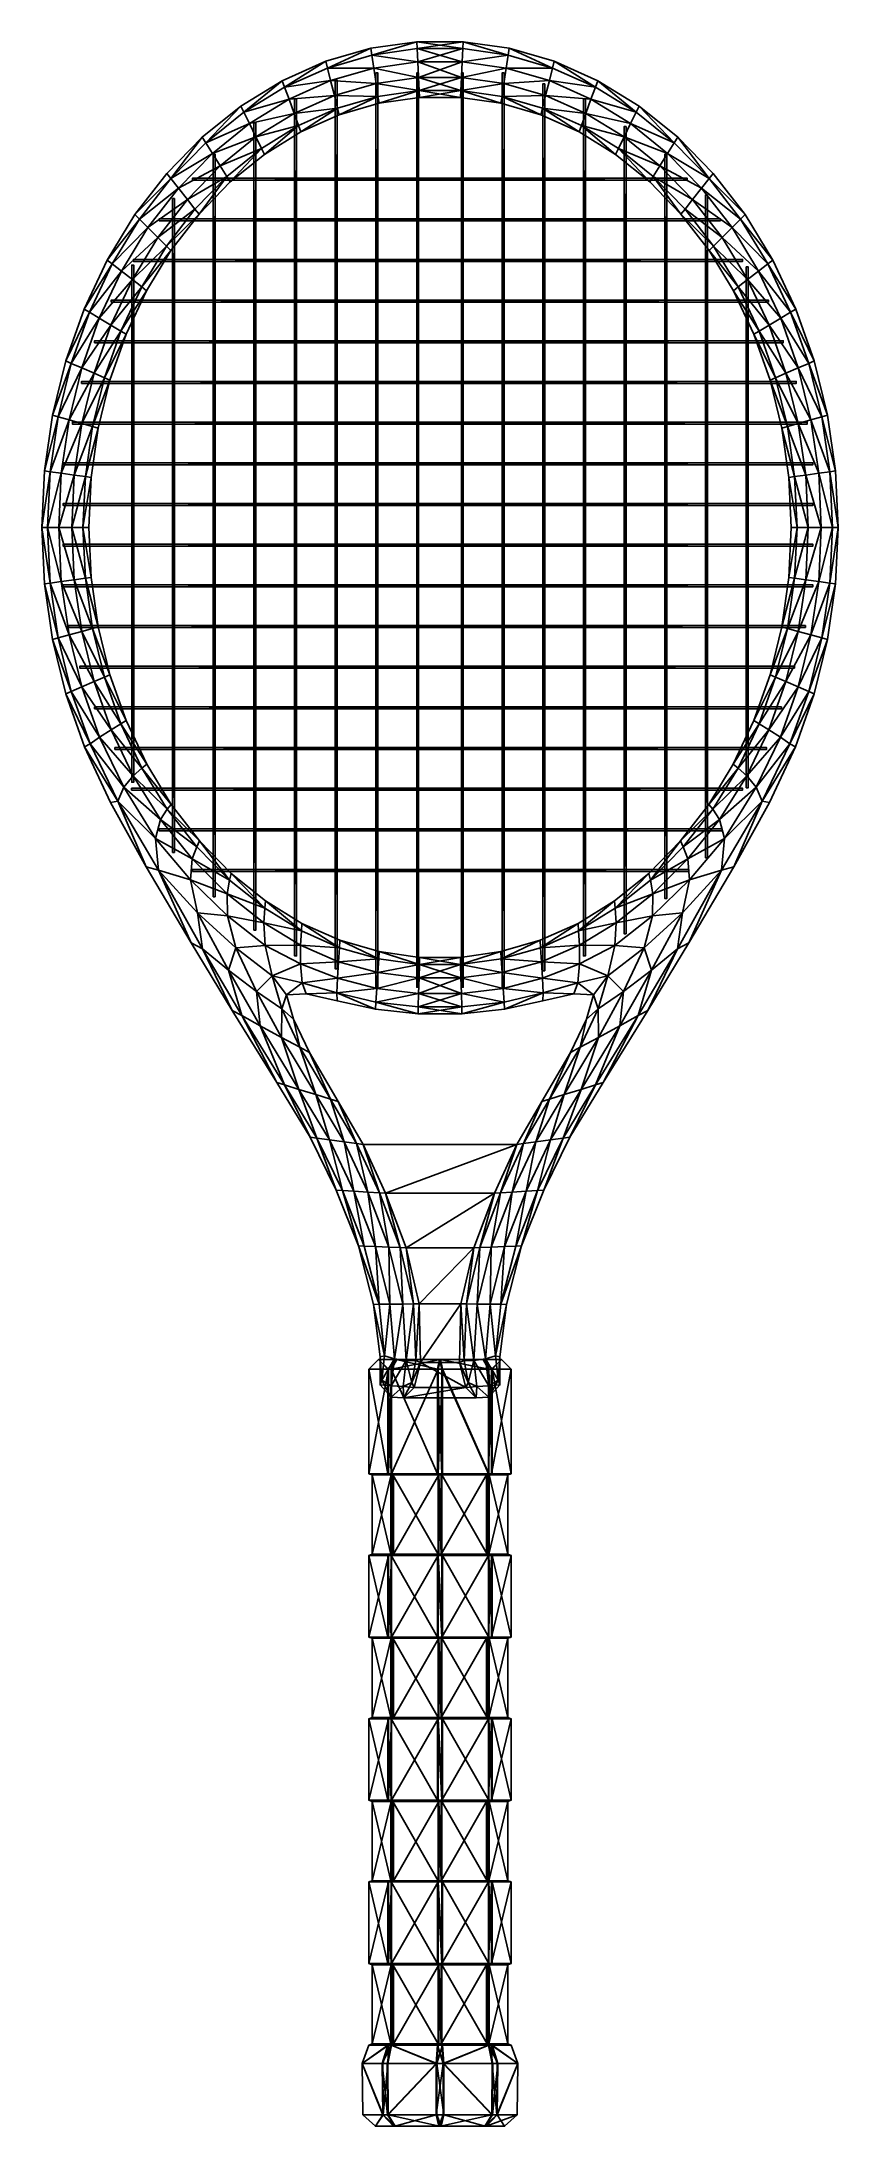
# Model space of a CAD drawing. Header units: metres. Extents: x -0.116 to 0.116, y -0.304 to 0.304.
import ezdxf

# ---------------------------------------------------------------- set-up
doc = ezdxf.new("R2010")
doc.units = ezdxf.units.M
doc.layers.add('TENNISRACQUET', color=1, linetype='CONTINUOUS')

msp = doc.modelspace()

# ---------------------------------------------------------------- linework, layer by layer
at = {"layer": 'TENNISRACQUET', "color": 3}
for points in [[(-0.02019, 0.30257, -0.00227), (-0.00676, 0.30449, -0.00227), (-0.01989, 0.30056, -0.00614)], [(-0.02019, 0.30257, 0.00228), (-0.00676, 0.30449, -0.00227), (-0.02019, 0.30257, -0.00227)], [(-0.02019, 0.30257, 0.00228), (-0.00676, 0.30449, 0.00228), (-0.00676, 0.30449, -0.00227)], [(-0.01989, 0.30056, 0.00615), (-0.00676, 0.30449, 0.00228), (-0.02019, 0.30257, 0.00228)], [(-0.00676, 0.30449, -0.00227), (-0.00666, 0.30245, -0.00614), (-0.01989, 0.30056, -0.00614)], [(-0.01989, 0.30056, 0.00615), (-0.00666, 0.30245, 0.00615), (-0.00676, 0.30449, 0.00228)], [(-0.00676, 0.30449, -0.00227), (0.00666, 0.30245, -0.00614), (-0.00666, 0.30245, -0.00614)], [(-0.00676, 0.30449, -0.00227), (0.00676, 0.30449, -0.00227), (0.00666, 0.30245, -0.00614)], [(-0.00676, 0.30449, 0.00228), (0.00676, 0.30449, -0.00227), (-0.00676, 0.30449, -0.00227)], [(-0.00676, 0.30449, 0.00228), (0.00676, 0.30449, 0.00228), (0.00676, 0.30449, -0.00227)], [(-0.00666, 0.30245, 0.00615), (0.00676, 0.30449, 0.00228), (-0.00676, 0.30449, 0.00228)], [(-0.00666, 0.30245, 0.00615), (0.00666, 0.30245, 0.00615), (0.00676, 0.30449, 0.00228)], [(0.00666, 0.30245, -0.00614), (0.00676, 0.30449, -0.00227), (0.01989, 0.30056, -0.00614)], [(0.00666, 0.30245, 0.00615), (0.01989, 0.30056, 0.00615), (0.00676, 0.30449, 0.00228)], [(0.00676, 0.30449, -0.00227), (0.02019, 0.30257, -0.00227), (0.01989, 0.30056, -0.00614)], [(0.00676, 0.30449, -0.00227), (0.00676, 0.30449, 0.00228), (0.02019, 0.30257, -0.00227)], [(0.00676, 0.30449, 0.00228), (0.02019, 0.30257, 0.00228), (0.02019, 0.30257, -0.00227)], [(0.00676, 0.30449, 0.00228), (0.01989, 0.30056, 0.00615), (0.02019, 0.30257, 0.00228)], [(-0.04605, 0.2931, -0.00227), (-0.03334, 0.29876, -0.00227), (-0.04537, 0.29123, -0.00614)], [(-0.04605, 0.2931, 0.00228), (-0.03334, 0.29876, -0.00227), (-0.04605, 0.2931, -0.00227)], [(-0.04605, 0.2931, 0.00228), (-0.03334, 0.29876, 0.00228), (-0.03334, 0.29876, -0.00227)], [(-0.04537, 0.29123, 0.00615), (-0.03334, 0.29876, 0.00228), (-0.04605, 0.2931, 0.00228)], [(-0.03334, 0.29876, -0.00227), (-0.03285, 0.2968, -0.00614), (-0.04537, 0.29123, -0.00614)], [(-0.04537, 0.29123, 0.00615), (-0.03285, 0.2968, 0.00615), (-0.03334, 0.29876, 0.00228)], [(-0.03334, 0.29876, -0.00227), (-0.02019, 0.30257, -0.00227), (-0.03285, 0.2968, -0.00614)], [(-0.03334, 0.29876, 0.00228), (-0.02019, 0.30257, -0.00227), (-0.03334, 0.29876, -0.00227)], [(-0.03334, 0.29876, 0.00228), (-0.02019, 0.30257, 0.00228), (-0.02019, 0.30257, -0.00227)], [(-0.03285, 0.2968, 0.00615), (-0.02019, 0.30257, 0.00228), (-0.03334, 0.29876, 0.00228)], [(-0.02019, 0.30257, -0.00227), (-0.01989, 0.30056, -0.00614), (-0.03285, 0.2968, -0.00614)], [(-0.03285, 0.2968, 0.00615), (-0.01989, 0.30056, 0.00615), (-0.02019, 0.30257, 0.00228)], [(-0.01933, 0.29677, 0.00819), (-0.01989, 0.30056, 0.00615), (-0.03285, 0.2968, 0.00615)], [(-0.03285, 0.2968, -0.00614), (-0.01989, 0.30056, -0.00614), (-0.01933, 0.29677, -0.00818)], [(-0.00647, 0.2986, 0.00819), (-0.00666, 0.30245, 0.00615), (-0.01989, 0.30056, 0.00615)], [(-0.01989, 0.30056, -0.00614), (-0.00666, 0.30245, -0.00614), (-0.00647, 0.2986, -0.00818)], [(-0.01933, 0.29677, 0.00819), (-0.00647, 0.2986, 0.00819), (-0.01989, 0.30056, 0.00615)], [(-0.01989, 0.30056, -0.00614), (-0.00647, 0.2986, -0.00818), (-0.01933, 0.29677, -0.00818)], [(-0.00647, 0.2986, 0.00819), (-0.01933, 0.29677, 0.00819), (-0.00625, 0.29407, 0.00819)], [(-0.01933, 0.29677, -0.00818), (-0.00647, 0.2986, -0.00818), (-0.00625, 0.29407, -0.00818)], [(-0.00647, 0.2986, 0.00819), (0.00666, 0.30245, 0.00615), (-0.00666, 0.30245, 0.00615)], [(-0.00666, 0.30245, -0.00614), (0.00666, 0.30245, -0.00614), (0.00647, 0.2986, -0.00818)], [(-0.00666, 0.30245, -0.00614), (0.00647, 0.2986, -0.00818), (-0.00647, 0.2986, -0.00818)], [(-0.00647, 0.2986, 0.00819), (0.00647, 0.2986, 0.00819), (0.00666, 0.30245, 0.00615)], [(0.00647, 0.2986, 0.00819), (-0.00647, 0.2986, 0.00819), (-0.00625, 0.29407, 0.00819)], [(-0.00647, 0.2986, -0.00818), (0.00647, 0.2986, -0.00818), (0.00625, 0.29407, -0.00818)], [(-0.00647, 0.2986, -0.00818), (0.00625, 0.29407, -0.00818), (-0.00625, 0.29407, -0.00818)], [(0.00647, 0.2986, 0.00819), (-0.00625, 0.29407, 0.00819), (0.00625, 0.29407, 0.00819)], [(0.01933, 0.29677, 0.00819), (0.00647, 0.2986, 0.00819), (0.00625, 0.29407, 0.00819)], [(0.00647, 0.2986, -0.00818), (0.01933, 0.29677, -0.00818), (0.00625, 0.29407, -0.00818)], [(0.00666, 0.30245, 0.00615), (0.00647, 0.2986, 0.00819), (0.01989, 0.30056, 0.00615)], [(0.00666, 0.30245, -0.00614), (0.01989, 0.30056, -0.00614), (0.00647, 0.2986, -0.00818)], [(0.00647, 0.2986, 0.00819), (0.01933, 0.29677, 0.00819), (0.01989, 0.30056, 0.00615)], [(0.00647, 0.2986, -0.00818), (0.01989, 0.30056, -0.00614), (0.01933, 0.29677, -0.00818)], [(0.01989, 0.30056, 0.00615), (0.01933, 0.29677, 0.00819), (0.03285, 0.2968, 0.00615)], [(0.01989, 0.30056, -0.00614), (0.03285, 0.2968, -0.00614), (0.01933, 0.29677, -0.00818)], [(0.01989, 0.30056, -0.00614), (0.02019, 0.30257, -0.00227), (0.03285, 0.2968, -0.00614)], [(0.01989, 0.30056, 0.00615), (0.03285, 0.2968, 0.00615), (0.02019, 0.30257, 0.00228)], [(0.02019, 0.30257, -0.00227), (0.03334, 0.29876, -0.00227), (0.03285, 0.2968, -0.00614)], [(0.02019, 0.30257, -0.00227), (0.03334, 0.29876, 0.00228), (0.03334, 0.29876, -0.00227)], [(0.02019, 0.30257, 0.00228), (0.03334, 0.29876, 0.00228), (0.02019, 0.30257, -0.00227)], [(0.02019, 0.30257, 0.00228), (0.03285, 0.2968, 0.00615), (0.03334, 0.29876, 0.00228)], [(0.03285, 0.2968, -0.00614), (0.03334, 0.29876, -0.00227), (0.04537, 0.29123, -0.00614)], [(0.03285, 0.2968, 0.00615), (0.04537, 0.29123, 0.00615), (0.03334, 0.29876, 0.00228)], [(0.03334, 0.29876, -0.00227), (0.04605, 0.2931, -0.00227), (0.04537, 0.29123, -0.00614)], [(0.03334, 0.29876, -0.00227), (0.04605, 0.2931, 0.00228), (0.04605, 0.2931, -0.00227)], [(0.03334, 0.29876, 0.00228), (0.04605, 0.2931, 0.00228), (0.03334, 0.29876, -0.00227)], [(0.03334, 0.29876, 0.00228), (0.04537, 0.29123, 0.00615), (0.04605, 0.2931, 0.00228)], [(-0.05813, 0.28569, -0.00227), (-0.04605, 0.2931, -0.00227), (-0.05727, 0.28392, -0.00614)], [(-0.05813, 0.28569, 0.00228), (-0.04605, 0.2931, -0.00227), (-0.05813, 0.28569, -0.00227)], [(-0.05813, 0.28569, 0.00228), (-0.04605, 0.2931, 0.00228), (-0.04605, 0.2931, -0.00227)], [(-0.05727, 0.28392, 0.00615), (-0.04605, 0.2931, 0.00228), (-0.05813, 0.28569, 0.00228)], [(-0.04605, 0.2931, -0.00227), (-0.04537, 0.29123, -0.00614), (-0.05727, 0.28392, -0.00614)], [(-0.05727, 0.28392, 0.00615), (-0.04537, 0.29123, 0.00615), (-0.04605, 0.2931, 0.00228)], [(-0.03192, 0.29311, 0.00819), (-0.03285, 0.2968, 0.00615), (-0.04537, 0.29123, 0.00615)], [(-0.04537, 0.29123, -0.00614), (-0.03285, 0.2968, -0.00614), (-0.03192, 0.29311, -0.00818)], [(-0.04408, 0.28769, 0.00819), (-0.03192, 0.29311, 0.00819), (-0.04537, 0.29123, 0.00615)], [(-0.04537, 0.29123, -0.00614), (-0.03192, 0.29311, -0.00818), (-0.04408, 0.28769, -0.00818)], [(-0.03083, 0.28876, 0.00819), (-0.03192, 0.29311, 0.00819), (-0.04408, 0.28769, 0.00819)], [(-0.03192, 0.29311, -0.00818), (-0.03083, 0.28876, -0.00818), (-0.04408, 0.28769, -0.00818)], [(-0.03192, 0.29311, 0.00819), (-0.01933, 0.29677, 0.00819), (-0.03285, 0.2968, 0.00615)], [(-0.03285, 0.2968, -0.00614), (-0.01933, 0.29677, -0.00818), (-0.03192, 0.29311, -0.00818)], [(-0.01933, 0.29677, 0.00819), (-0.03192, 0.29311, 0.00819), (-0.01866, 0.2923, 0.00819)], [(-0.03192, 0.29311, -0.00818), (-0.01933, 0.29677, -0.00818), (-0.01866, 0.2923, -0.00818)], [(-0.01866, 0.2923, 0.00819), (-0.03192, 0.29311, 0.00819), (-0.03083, 0.28876, 0.00819)], [(-0.03192, 0.29311, -0.00818), (-0.01866, 0.2923, -0.00818), (-0.03083, 0.28876, -0.00818)], [(-0.00625, 0.29407, 0.00819), (-0.01933, 0.29677, 0.00819), (-0.01866, 0.2923, 0.00819)], [(-0.01933, 0.29677, -0.00818), (-0.00625, 0.29407, -0.00818), (-0.01866, 0.2923, -0.00818)], [(-0.00625, 0.29407, 0.00819), (-0.01866, 0.2923, 0.00819), (-0.00606, 0.29022, 0.00615)], [(-0.00625, 0.29407, -0.00818), (-0.00606, 0.29022, -0.00614), (-0.01866, 0.2923, -0.00818)], [(0.00625, 0.29407, 0.00819), (-0.00625, 0.29407, 0.00819), (-0.00606, 0.29022, 0.00615)], [(0.00606, 0.29022, -0.00614), (-0.00625, 0.29407, -0.00818), (0.00625, 0.29407, -0.00818)], [(0.00606, 0.29022, -0.00614), (-0.00606, 0.29022, -0.00614), (-0.00625, 0.29407, -0.00818)], [(0.00625, 0.29407, 0.00819), (-0.00606, 0.29022, 0.00615), (0.00606, 0.29022, 0.00615)], [(0.01866, 0.2923, 0.00819), (0.00625, 0.29407, 0.00819), (0.00606, 0.29022, 0.00615)], [(0.00606, 0.29022, -0.00614), (0.00625, 0.29407, -0.00818), (0.01866, 0.2923, -0.00818)], [(0.01933, 0.29677, 0.00819), (0.00625, 0.29407, 0.00819), (0.01866, 0.2923, 0.00819)], [(0.00625, 0.29407, -0.00818), (0.01933, 0.29677, -0.00818), (0.01866, 0.2923, -0.00818)], [(0.03192, 0.29311, 0.00819), (0.01933, 0.29677, 0.00819), (0.01866, 0.2923, 0.00819)], [(0.01933, 0.29677, -0.00818), (0.03192, 0.29311, -0.00818), (0.01866, 0.2923, -0.00818)], [(0.03192, 0.29311, 0.00819), (0.01866, 0.2923, 0.00819), (0.03083, 0.28876, 0.00819)], [(0.01866, 0.2923, -0.00818), (0.03192, 0.29311, -0.00818), (0.03083, 0.28876, -0.00818)], [(0.01933, 0.29677, 0.00819), (0.03192, 0.29311, 0.00819), (0.03285, 0.2968, 0.00615)], [(0.01933, 0.29677, -0.00818), (0.03285, 0.2968, -0.00614), (0.03192, 0.29311, -0.00818)], [(0.03192, 0.29311, 0.00819), (0.03083, 0.28876, 0.00819), (0.04408, 0.28769, 0.00819)], [(0.03083, 0.28876, -0.00818), (0.03192, 0.29311, -0.00818), (0.04408, 0.28769, -0.00818)], [(0.03285, 0.2968, 0.00615), (0.03192, 0.29311, 0.00819), (0.04537, 0.29123, 0.00615)], [(0.03285, 0.2968, -0.00614), (0.04537, 0.29123, -0.00614), (0.03192, 0.29311, -0.00818)], [(0.03192, 0.29311, 0.00819), (0.04408, 0.28769, 0.00819), (0.04537, 0.29123, 0.00615)], [(0.03192, 0.29311, -0.00818), (0.04537, 0.29123, -0.00614), (0.04408, 0.28769, -0.00818)], [(0.04537, 0.29123, -0.00614), (0.04605, 0.2931, -0.00227), (0.05727, 0.28392, -0.00614)], [(0.04537, 0.29123, 0.00615), (0.05727, 0.28392, 0.00615), (0.04605, 0.2931, 0.00228)], [(0.04605, 0.2931, -0.00227), (0.05813, 0.28569, -0.00227), (0.05727, 0.28392, -0.00614)], [(0.04605, 0.2931, -0.00227), (0.05813, 0.28569, 0.00228), (0.05813, 0.28569, -0.00227)], [(0.04605, 0.2931, 0.00228), (0.05813, 0.28569, 0.00228), (0.04605, 0.2931, -0.00227)], [(0.04605, 0.2931, 0.00228), (0.05727, 0.28392, 0.00615), (0.05813, 0.28569, 0.00228)], [(-0.04408, 0.28769, 0.00819), (-0.04537, 0.29123, 0.00615), (-0.05727, 0.28392, 0.00615)], [(-0.05727, 0.28392, -0.00614), (-0.04537, 0.29123, -0.00614), (-0.04408, 0.28769, -0.00818)], [(-0.05565, 0.28058, 0.00819), (-0.04408, 0.28769, 0.00819), (-0.05727, 0.28392, 0.00615)], [(-0.05727, 0.28392, -0.00614), (-0.04408, 0.28769, -0.00818), (-0.05565, 0.28058, -0.00818)], [(-0.04257, 0.28352, 0.00819), (-0.04408, 0.28769, 0.00819), (-0.05565, 0.28058, 0.00819)], [(-0.04408, 0.28769, -0.00818), (-0.04257, 0.28352, -0.00818), (-0.05565, 0.28058, -0.00818)], [(-0.03083, 0.28876, 0.00819), (-0.04408, 0.28769, 0.00819), (-0.04257, 0.28352, 0.00819)], [(-0.04408, 0.28769, -0.00818), (-0.03083, 0.28876, -0.00818), (-0.04257, 0.28352, -0.00818)], [(-0.03083, 0.28876, 0.00819), (-0.04257, 0.28352, 0.00819), (-0.02989, 0.28507, 0.00615)], [(-0.03083, 0.28876, -0.00818), (-0.02989, 0.28507, -0.00614), (-0.04257, 0.28352, -0.00818)], [(-0.01866, 0.2923, 0.00819), (-0.03083, 0.28876, 0.00819), (-0.0181, 0.2885, 0.00615)], [(-0.01866, 0.2923, -0.00818), (-0.0181, 0.2885, -0.00614), (-0.03083, 0.28876, -0.00818)], [(-0.0181, 0.2885, 0.00615), (-0.03083, 0.28876, 0.00819), (-0.02989, 0.28507, 0.00615)], [(-0.0181, 0.2885, -0.00614), (-0.02989, 0.28507, -0.00614), (-0.03083, 0.28876, -0.00818)], [(-0.0181, 0.2885, -0.00614), (-0.0294, 0.28311, -0.00227), (-0.02989, 0.28507, -0.00614)], [(-0.0181, 0.2885, 0.00615), (-0.02989, 0.28507, 0.00615), (-0.0294, 0.28311, 0.00228)], [(-0.0178, 0.28649, -0.00227), (-0.0294, 0.28311, -0.00227), (-0.0181, 0.2885, -0.00614)], [(-0.0178, 0.28649, 0.00228), (-0.0181, 0.2885, 0.00615), (-0.0294, 0.28311, 0.00228)], [(-0.0178, 0.28649, -0.00227), (-0.0294, 0.28311, 0.00228), (-0.0294, 0.28311, -0.00227)], [(-0.0178, 0.28649, 0.00228), (-0.0294, 0.28311, 0.00228), (-0.0178, 0.28649, -0.00227)], [(-0.00606, 0.29022, 0.00615), (-0.01866, 0.2923, 0.00819), (-0.0181, 0.2885, 0.00615)], [(-0.00606, 0.29022, -0.00614), (-0.0181, 0.2885, -0.00614), (-0.01866, 0.2923, -0.00818)], [(-0.00606, 0.29022, -0.00614), (-0.0178, 0.28649, -0.00227), (-0.0181, 0.2885, -0.00614)], [(-0.00606, 0.29022, 0.00615), (-0.0181, 0.2885, 0.00615), (-0.0178, 0.28649, 0.00228)], [(-0.00596, 0.28818, -0.00227), (-0.0178, 0.28649, -0.00227), (-0.00606, 0.29022, -0.00614)], [(-0.00596, 0.28818, 0.00228), (-0.00606, 0.29022, 0.00615), (-0.0178, 0.28649, 0.00228)], [(-0.00596, 0.28818, -0.00227), (-0.00596, 0.28818, 0.00228), (-0.0178, 0.28649, -0.00227)], [(-0.00596, 0.28818, 0.00228), (-0.0178, 0.28649, 0.00228), (-0.0178, 0.28649, -0.00227)], [(0.00596, 0.28818, -0.00227), (-0.00606, 0.29022, -0.00614), (0.00606, 0.29022, -0.00614)], [(0.00596, 0.28818, -0.00227), (-0.00596, 0.28818, -0.00227), (-0.00606, 0.29022, -0.00614)], [(0.00606, 0.29022, 0.00615), (-0.00606, 0.29022, 0.00615), (-0.00596, 0.28818, 0.00228)], [(0.00606, 0.29022, 0.00615), (-0.00596, 0.28818, 0.00228), (0.00596, 0.28818, 0.00228)], [(0.00596, 0.28818, 0.00228), (-0.00596, 0.28818, -0.00227), (0.00596, 0.28818, -0.00227)], [(0.00596, 0.28818, 0.00228), (-0.00596, 0.28818, 0.00228), (-0.00596, 0.28818, -0.00227)], [(0.0178, 0.28649, -0.00227), (0.00596, 0.28818, -0.00227), (0.00606, 0.29022, -0.00614)], [(0.00606, 0.29022, 0.00615), (0.00596, 0.28818, 0.00228), (0.0178, 0.28649, 0.00228)], [(0.0178, 0.28649, 0.00228), (0.00596, 0.28818, -0.00227), (0.0178, 0.28649, -0.00227)], [(0.0178, 0.28649, 0.00228), (0.00596, 0.28818, 0.00228), (0.00596, 0.28818, -0.00227)], [(0.01866, 0.2923, 0.00819), (0.00606, 0.29022, 0.00615), (0.0181, 0.2885, 0.00615)], [(0.0181, 0.2885, -0.00614), (0.00606, 0.29022, -0.00614), (0.01866, 0.2923, -0.00818)], [(0.0178, 0.28649, -0.00227), (0.00606, 0.29022, -0.00614), (0.0181, 0.2885, -0.00614)], [(0.0181, 0.2885, 0.00615), (0.00606, 0.29022, 0.00615), (0.0178, 0.28649, 0.00228)], [(0.0294, 0.28311, -0.00227), (0.0178, 0.28649, -0.00227), (0.0181, 0.2885, -0.00614)], [(0.0181, 0.2885, 0.00615), (0.0178, 0.28649, 0.00228), (0.0294, 0.28311, 0.00228)], [(0.0294, 0.28311, 0.00228), (0.0178, 0.28649, -0.00227), (0.0294, 0.28311, -0.00227)], [(0.0294, 0.28311, 0.00228), (0.0178, 0.28649, 0.00228), (0.0178, 0.28649, -0.00227)], [(0.03083, 0.28876, 0.00819), (0.01866, 0.2923, 0.00819), (0.0181, 0.2885, 0.00615)], [(0.0181, 0.2885, -0.00614), (0.01866, 0.2923, -0.00818), (0.03083, 0.28876, -0.00818)], [(0.03083, 0.28876, 0.00819), (0.0181, 0.2885, 0.00615), (0.02989, 0.28507, 0.00615)], [(0.02989, 0.28507, -0.00614), (0.0181, 0.2885, -0.00614), (0.03083, 0.28876, -0.00818)], [(0.0294, 0.28311, -0.00227), (0.0181, 0.2885, -0.00614), (0.02989, 0.28507, -0.00614)], [(0.02989, 0.28507, 0.00615), (0.0181, 0.2885, 0.00615), (0.0294, 0.28311, 0.00228)], [(0.04257, 0.28352, 0.00819), (0.03083, 0.28876, 0.00819), (0.02989, 0.28507, 0.00615)], [(0.02989, 0.28507, -0.00614), (0.03083, 0.28876, -0.00818), (0.04257, 0.28352, -0.00818)], [(0.04408, 0.28769, 0.00819), (0.03083, 0.28876, 0.00819), (0.04257, 0.28352, 0.00819)], [(0.03083, 0.28876, -0.00818), (0.04408, 0.28769, -0.00818), (0.04257, 0.28352, -0.00818)], [(0.04408, 0.28769, 0.00819), (0.04257, 0.28352, 0.00819), (0.05565, 0.28058, 0.00819)], [(0.04257, 0.28352, -0.00818), (0.04408, 0.28769, -0.00818), (0.05565, 0.28058, -0.00818)], [(0.04537, 0.29123, 0.00615), (0.04408, 0.28769, 0.00819), (0.05727, 0.28392, 0.00615)], [(0.04537, 0.29123, -0.00614), (0.05727, 0.28392, -0.00614), (0.04408, 0.28769, -0.00818)], [(0.04408, 0.28769, 0.00819), (0.05565, 0.28058, 0.00819), (0.05727, 0.28392, 0.00615)], [(0.04408, 0.28769, -0.00818), (0.05727, 0.28392, -0.00614), (0.05565, 0.28058, -0.00818)], [(-0.06943, 0.2766, -0.00227), (-0.05813, 0.28569, -0.00227), (-0.0684, 0.27497, -0.00614)], [(-0.06943, 0.2766, 0.00228), (-0.05813, 0.28569, -0.00227), (-0.06943, 0.2766, -0.00227)], [(-0.06943, 0.2766, 0.00228), (-0.05813, 0.28569, 0.00228), (-0.05813, 0.28569, -0.00227)], [(-0.0684, 0.27497, 0.00615), (-0.05813, 0.28569, 0.00228), (-0.06943, 0.2766, 0.00228)], [(-0.05813, 0.28569, -0.00227), (-0.05727, 0.28392, -0.00614), (-0.0684, 0.27497, -0.00614)], [(-0.0684, 0.27497, 0.00615), (-0.05727, 0.28392, 0.00615), (-0.05813, 0.28569, 0.00228)], [(-0.05565, 0.28058, 0.00819), (-0.05727, 0.28392, 0.00615), (-0.0684, 0.27497, 0.00615)], [(-0.0684, 0.27497, -0.00614), (-0.05727, 0.28392, -0.00614), (-0.05565, 0.28058, -0.00818)], [(-0.06646, 0.27187, 0.00819), (-0.05565, 0.28058, 0.00819), (-0.0684, 0.27497, 0.00615)], [(-0.0684, 0.27497, -0.00614), (-0.05565, 0.28058, -0.00818), (-0.06646, 0.27187, -0.00818)], [(-0.05374, 0.27665, 0.00819), (-0.05565, 0.28058, 0.00819), (-0.06646, 0.27187, 0.00819)], [(-0.05565, 0.28058, -0.00818), (-0.05374, 0.27665, -0.00818), (-0.06646, 0.27187, -0.00818)], [(-0.04257, 0.28352, 0.00819), (-0.05565, 0.28058, 0.00819), (-0.05374, 0.27665, 0.00819)], [(-0.05565, 0.28058, -0.00818), (-0.04257, 0.28352, -0.00818), (-0.05374, 0.27665, -0.00818)], [(-0.04257, 0.28352, 0.00819), (-0.05374, 0.27665, 0.00819), (-0.04129, 0.27998, 0.00615)], [(-0.04257, 0.28352, -0.00818), (-0.04129, 0.27998, -0.00614), (-0.05374, 0.27665, -0.00818)], [(-0.02989, 0.28507, 0.00615), (-0.04257, 0.28352, 0.00819), (-0.04129, 0.27998, 0.00615)], [(-0.02989, 0.28507, -0.00614), (-0.04129, 0.27998, -0.00614), (-0.04257, 0.28352, -0.00818)], [(-0.02989, 0.28507, -0.00614), (-0.0406, 0.27811, -0.00227), (-0.04129, 0.27998, -0.00614)], [(-0.02989, 0.28507, 0.00615), (-0.04129, 0.27998, 0.00615), (-0.0406, 0.27811, 0.00228)], [(-0.0294, 0.28311, -0.00227), (-0.0406, 0.27811, -0.00227), (-0.02989, 0.28507, -0.00614)], [(-0.0294, 0.28311, 0.00228), (-0.02989, 0.28507, 0.00615), (-0.0406, 0.27811, 0.00228)], [(-0.0294, 0.28311, -0.00227), (-0.0406, 0.27811, 0.00228), (-0.0406, 0.27811, -0.00227)], [(-0.0294, 0.28311, 0.00228), (-0.0406, 0.27811, 0.00228), (-0.0294, 0.28311, -0.00227)], [(0.0406, 0.27811, -0.00227), (0.0294, 0.28311, -0.00227), (0.02989, 0.28507, -0.00614)], [(0.02989, 0.28507, 0.00615), (0.0294, 0.28311, 0.00228), (0.0406, 0.27811, 0.00228)], [(0.0406, 0.27811, 0.00228), (0.0294, 0.28311, -0.00227), (0.0406, 0.27811, -0.00227)], [(0.0406, 0.27811, 0.00228), (0.0294, 0.28311, 0.00228), (0.0294, 0.28311, -0.00227)], [(0.0406, 0.27811, -0.00227), (0.02989, 0.28507, -0.00614), (0.04129, 0.27998, -0.00614)], [(0.04129, 0.27998, 0.00615), (0.02989, 0.28507, 0.00615), (0.0406, 0.27811, 0.00228)], [(0.04257, 0.28352, 0.00819), (0.02989, 0.28507, 0.00615), (0.04129, 0.27998, 0.00615)], [(0.04129, 0.27998, -0.00614), (0.02989, 0.28507, -0.00614), (0.04257, 0.28352, -0.00818)], [(0.05374, 0.27665, 0.00819), (0.04257, 0.28352, 0.00819), (0.04129, 0.27998, 0.00615)], [(0.04129, 0.27998, -0.00614), (0.04257, 0.28352, -0.00818), (0.05374, 0.27665, -0.00818)], [(0.05565, 0.28058, 0.00819), (0.04257, 0.28352, 0.00819), (0.05374, 0.27665, 0.00819)], [(0.04257, 0.28352, -0.00818), (0.05565, 0.28058, -0.00818), (0.05374, 0.27665, -0.00818)], [(0.05565, 0.28058, 0.00819), (0.05374, 0.27665, 0.00819), (0.06646, 0.27187, 0.00819)], [(0.05374, 0.27665, -0.00818), (0.05565, 0.28058, -0.00818), (0.06646, 0.27187, -0.00818)], [(0.05727, 0.28392, 0.00615), (0.05565, 0.28058, 0.00819), (0.0684, 0.27497, 0.00615)], [(0.05727, 0.28392, -0.00614), (0.0684, 0.27497, -0.00614), (0.05565, 0.28058, -0.00818)], [(0.05565, 0.28058, 0.00819), (0.06646, 0.27187, 0.00819), (0.0684, 0.27497, 0.00615)], [(0.05565, 0.28058, -0.00818), (0.0684, 0.27497, -0.00614), (0.06646, 0.27187, -0.00818)], [(0.05727, 0.28392, -0.00614), (0.05813, 0.28569, -0.00227), (0.0684, 0.27497, -0.00614)], [(0.05727, 0.28392, 0.00615), (0.0684, 0.27497, 0.00615), (0.05813, 0.28569, 0.00228)], [(0.05813, 0.28569, -0.00227), (0.06943, 0.2766, -0.00227), (0.0684, 0.27497, -0.00614)], [(0.05813, 0.28569, -0.00227), (0.06943, 0.2766, 0.00228), (0.06943, 0.2766, -0.00227)], [(0.05813, 0.28569, 0.00228), (0.06943, 0.2766, 0.00228), (0.05813, 0.28569, -0.00227)], [(0.05813, 0.28569, 0.00228), (0.0684, 0.27497, 0.00615), (0.06943, 0.2766, 0.00228)], [(-0.07979, 0.26598, -0.00227), (-0.06943, 0.2766, -0.00227), (-0.07861, 0.26449, -0.00614)], [(-0.07979, 0.26598, 0.00228), (-0.06943, 0.2766, -0.00227), (-0.07979, 0.26598, -0.00227)], [(-0.07979, 0.26598, 0.00228), (-0.06943, 0.2766, 0.00228), (-0.06943, 0.2766, -0.00227)], [(-0.07861, 0.26449, 0.00615), (-0.06943, 0.2766, 0.00228), (-0.07979, 0.26598, 0.00228)], [(-0.06943, 0.2766, -0.00227), (-0.0684, 0.27497, -0.00614), (-0.07861, 0.26449, -0.00614)], [(-0.07861, 0.26449, 0.00615), (-0.0684, 0.27497, 0.00615), (-0.06943, 0.2766, 0.00228)], [(-0.06646, 0.27187, 0.00819), (-0.0684, 0.27497, 0.00615), (-0.07861, 0.26449, 0.00615)], [(-0.07861, 0.26449, -0.00614), (-0.0684, 0.27497, -0.00614), (-0.06646, 0.27187, -0.00818)], [(-0.05374, 0.27665, 0.00819), (-0.06646, 0.27187, 0.00819), (-0.06418, 0.26823, 0.00819)], [(-0.06646, 0.27187, -0.00818), (-0.05374, 0.27665, -0.00818), (-0.06418, 0.26823, -0.00818)], [(-0.05374, 0.27665, 0.00819), (-0.06418, 0.26823, 0.00819), (-0.05212, 0.27331, 0.00615)], [(-0.05374, 0.27665, -0.00818), (-0.05212, 0.27331, -0.00614), (-0.06418, 0.26823, -0.00818)], [(-0.04129, 0.27998, 0.00615), (-0.05374, 0.27665, 0.00819), (-0.05212, 0.27331, 0.00615)], [(-0.04129, 0.27998, -0.00614), (-0.05212, 0.27331, -0.00614), (-0.05374, 0.27665, -0.00818)], [(-0.04129, 0.27998, -0.00614), (-0.05126, 0.27155, -0.00227), (-0.05212, 0.27331, -0.00614)], [(-0.04129, 0.27998, 0.00615), (-0.05212, 0.27331, 0.00615), (-0.05126, 0.27155, 0.00228)], [(-0.0406, 0.27811, -0.00227), (-0.05126, 0.27155, -0.00227), (-0.04129, 0.27998, -0.00614)], [(-0.0406, 0.27811, 0.00228), (-0.04129, 0.27998, 0.00615), (-0.05126, 0.27155, 0.00228)], [(-0.0406, 0.27811, -0.00227), (-0.05126, 0.27155, 0.00228), (-0.05126, 0.27155, -0.00227)], [(-0.0406, 0.27811, 0.00228), (-0.05126, 0.27155, 0.00228), (-0.0406, 0.27811, -0.00227)], [(0.05126, 0.27155, -0.00227), (0.0406, 0.27811, -0.00227), (0.04129, 0.27998, -0.00614)], [(0.04129, 0.27998, 0.00615), (0.0406, 0.27811, 0.00228), (0.05126, 0.27155, 0.00228)], [(0.05126, 0.27155, 0.00228), (0.0406, 0.27811, -0.00227), (0.05126, 0.27155, -0.00227)], [(0.05126, 0.27155, 0.00228), (0.0406, 0.27811, 0.00228), (0.0406, 0.27811, -0.00227)], [(0.05126, 0.27155, -0.00227), (0.04129, 0.27998, -0.00614), (0.05212, 0.27331, -0.00614)], [(0.05212, 0.27331, 0.00615), (0.04129, 0.27998, 0.00615), (0.05126, 0.27155, 0.00228)], [(0.05374, 0.27665, 0.00819), (0.04129, 0.27998, 0.00615), (0.05212, 0.27331, 0.00615)], [(0.05212, 0.27331, -0.00614), (0.04129, 0.27998, -0.00614), (0.05374, 0.27665, -0.00818)], [(0.06418, 0.26823, 0.00819), (0.05374, 0.27665, 0.00819), (0.05212, 0.27331, 0.00615)], [(0.05212, 0.27331, -0.00614), (0.05374, 0.27665, -0.00818), (0.06418, 0.26823, -0.00818)], [(0.06646, 0.27187, 0.00819), (0.05374, 0.27665, 0.00819), (0.06418, 0.26823, 0.00819)], [(0.05374, 0.27665, -0.00818), (0.06646, 0.27187, -0.00818), (0.06418, 0.26823, -0.00818)], [(0.0684, 0.27497, 0.00615), (0.06646, 0.27187, 0.00819), (0.07861, 0.26449, 0.00615)], [(0.0684, 0.27497, -0.00614), (0.07861, 0.26449, -0.00614), (0.06646, 0.27187, -0.00818)], [(0.0684, 0.27497, -0.00614), (0.06943, 0.2766, -0.00227), (0.07861, 0.26449, -0.00614)], [(0.0684, 0.27497, 0.00615), (0.07861, 0.26449, 0.00615), (0.06943, 0.2766, 0.00228)], [(0.06943, 0.2766, -0.00227), (0.07979, 0.26598, -0.00227), (0.07861, 0.26449, -0.00614)], [(0.06943, 0.2766, -0.00227), (0.07979, 0.26598, 0.00228), (0.07979, 0.26598, -0.00227)], [(0.06943, 0.2766, 0.00228), (0.07979, 0.26598, 0.00228), (0.06943, 0.2766, -0.00227)], [(0.06943, 0.2766, 0.00228), (0.07861, 0.26449, 0.00615), (0.07979, 0.26598, 0.00228)], [(-0.07638, 0.26169, 0.00819), (-0.06646, 0.27187, 0.00819), (-0.07861, 0.26449, 0.00615)], [(-0.07861, 0.26449, -0.00614), (-0.06646, 0.27187, -0.00818), (-0.07638, 0.26169, -0.00818)], [(-0.06418, 0.26823, 0.00819), (-0.06646, 0.27187, 0.00819), (-0.07638, 0.26169, 0.00819)], [(-0.06646, 0.27187, -0.00818), (-0.06418, 0.26823, -0.00818), (-0.07638, 0.26169, -0.00818)], [(-0.06418, 0.26823, 0.00819), (-0.07638, 0.26169, 0.00819), (-0.07376, 0.25839, 0.00819)], [(-0.07638, 0.26169, -0.00818), (-0.06418, 0.26823, -0.00818), (-0.07376, 0.25839, -0.00818)], [(-0.06418, 0.26823, 0.00819), (-0.07376, 0.25839, 0.00819), (-0.06224, 0.26514, 0.00615)], [(-0.06418, 0.26823, -0.00818), (-0.06224, 0.26514, -0.00614), (-0.07376, 0.25839, -0.00818)], [(-0.05212, 0.27331, 0.00615), (-0.06418, 0.26823, 0.00819), (-0.06224, 0.26514, 0.00615)], [(-0.05212, 0.27331, -0.00614), (-0.06224, 0.26514, -0.00614), (-0.06418, 0.26823, -0.00818)], [(-0.05212, 0.27331, -0.00614), (-0.06122, 0.2635, -0.00227), (-0.06224, 0.26514, -0.00614)], [(-0.05212, 0.27331, 0.00615), (-0.06224, 0.26514, 0.00615), (-0.06122, 0.2635, 0.00228)], [(-0.05126, 0.27155, -0.00227), (-0.06122, 0.2635, -0.00227), (-0.05212, 0.27331, -0.00614)], [(-0.05126, 0.27155, 0.00228), (-0.05212, 0.27331, 0.00615), (-0.06122, 0.2635, 0.00228)], [(-0.05126, 0.27155, -0.00227), (-0.06122, 0.2635, 0.00228), (-0.06122, 0.2635, -0.00227)], [(-0.05126, 0.27155, 0.00228), (-0.06122, 0.2635, 0.00228), (-0.05126, 0.27155, -0.00227)], [(0.06122, 0.2635, -0.00227), (0.05126, 0.27155, -0.00227), (0.05212, 0.27331, -0.00614)], [(0.05212, 0.27331, 0.00615), (0.05126, 0.27155, 0.00228), (0.06122, 0.2635, 0.00228)], [(0.06122, 0.2635, 0.00228), (0.05126, 0.27155, -0.00227), (0.06122, 0.2635, -0.00227)], [(0.06122, 0.2635, 0.00228), (0.05126, 0.27155, 0.00228), (0.05126, 0.27155, -0.00227)], [(0.06122, 0.2635, -0.00227), (0.05212, 0.27331, -0.00614), (0.06224, 0.26514, -0.00614)], [(0.06224, 0.26514, 0.00615), (0.05212, 0.27331, 0.00615), (0.06122, 0.2635, 0.00228)], [(0.06418, 0.26823, 0.00819), (0.05212, 0.27331, 0.00615), (0.06224, 0.26514, 0.00615)], [(0.06224, 0.26514, -0.00614), (0.05212, 0.27331, -0.00614), (0.06418, 0.26823, -0.00818)], [(0.07376, 0.25839, 0.00819), (0.06418, 0.26823, 0.00819), (0.06224, 0.26514, 0.00615)], [(0.06224, 0.26514, -0.00614), (0.06418, 0.26823, -0.00818), (0.07376, 0.25839, -0.00818)], [(0.06646, 0.27187, 0.00819), (0.06418, 0.26823, 0.00819), (0.07638, 0.26169, 0.00819)], [(0.06418, 0.26823, -0.00818), (0.06646, 0.27187, -0.00818), (0.07638, 0.26169, -0.00818)], [(0.07638, 0.26169, 0.00819), (0.06418, 0.26823, 0.00819), (0.07376, 0.25839, 0.00819)], [(0.06418, 0.26823, -0.00818), (0.07638, 0.26169, -0.00818), (0.07376, 0.25839, -0.00818)], [(0.06646, 0.27187, 0.00819), (0.07638, 0.26169, 0.00819), (0.07861, 0.26449, 0.00615)], [(0.06646, 0.27187, -0.00818), (0.07861, 0.26449, -0.00614), (0.07638, 0.26169, -0.00818)], [(-0.08907, 0.25396, -0.00227), (-0.07979, 0.26598, -0.00227), (-0.07861, 0.26449, -0.00614)], [(-0.08907, 0.25396, 0.00228), (-0.07979, 0.26598, -0.00227), (-0.08907, 0.25396, -0.00227)], [(-0.08907, 0.25396, 0.00228), (-0.07979, 0.26598, 0.00228), (-0.07979, 0.26598, -0.00227)], [(-0.07861, 0.26449, 0.00615), (-0.07979, 0.26598, 0.00228), (-0.08907, 0.25396, 0.00228)], [(-0.08907, 0.25396, -0.00227), (-0.07861, 0.26449, -0.00614), (-0.08775, 0.25265, -0.00614)], [(-0.08775, 0.25265, 0.00615), (-0.07861, 0.26449, 0.00615), (-0.08907, 0.25396, 0.00228)], [(-0.07638, 0.26169, 0.00819), (-0.07861, 0.26449, 0.00615), (-0.08775, 0.25265, 0.00615)], [(-0.08775, 0.25265, -0.00614), (-0.07861, 0.26449, -0.00614), (-0.07638, 0.26169, -0.00818)], [(-0.06224, 0.26514, 0.00615), (-0.07376, 0.25839, 0.00819), (-0.07153, 0.25559, 0.00615)], [(-0.06224, 0.26514, -0.00614), (-0.07153, 0.25559, -0.00614), (-0.07376, 0.25839, -0.00818)], [(-0.06224, 0.26514, -0.00614), (-0.07035, 0.2541, -0.00227), (-0.07153, 0.25559, -0.00614)], [(-0.06224, 0.26514, 0.00615), (-0.07153, 0.25559, 0.00615), (-0.07035, 0.2541, 0.00228)], [(-0.06122, 0.2635, -0.00227), (-0.07035, 0.2541, -0.00227), (-0.06224, 0.26514, -0.00614)], [(-0.06122, 0.2635, 0.00228), (-0.06224, 0.26514, 0.00615), (-0.07035, 0.2541, 0.00228)], [(-0.06122, 0.2635, -0.00227), (-0.07035, 0.2541, 0.00228), (-0.07035, 0.2541, -0.00227)], [(-0.06122, 0.2635, 0.00228), (-0.07035, 0.2541, 0.00228), (-0.06122, 0.2635, -0.00227)], [(0.07035, 0.2541, -0.00227), (0.06122, 0.2635, -0.00227), (0.06224, 0.26514, -0.00614)], [(0.06224, 0.26514, 0.00615), (0.06122, 0.2635, 0.00228), (0.07035, 0.2541, 0.00228)], [(0.07035, 0.2541, 0.00228), (0.06122, 0.2635, -0.00227), (0.07035, 0.2541, -0.00227)], [(0.07035, 0.2541, 0.00228), (0.06122, 0.2635, 0.00228), (0.06122, 0.2635, -0.00227)], [(0.07035, 0.2541, -0.00227), (0.06224, 0.26514, -0.00614), (0.07153, 0.25559, -0.00614)], [(0.07153, 0.25559, 0.00615), (0.06224, 0.26514, 0.00615), (0.07035, 0.2541, 0.00228)], [(0.07376, 0.25839, 0.00819), (0.06224, 0.26514, 0.00615), (0.07153, 0.25559, 0.00615)], [(0.07153, 0.25559, -0.00614), (0.06224, 0.26514, -0.00614), (0.07376, 0.25839, -0.00818)], [(0.07861, 0.26449, 0.00615), (0.07638, 0.26169, 0.00819), (0.08775, 0.25265, 0.00615)], [(0.07861, 0.26449, -0.00614), (0.08775, 0.25265, -0.00614), (0.07638, 0.26169, -0.00818)], [(0.07979, 0.26598, -0.00227), (0.08907, 0.25396, -0.00227), (0.07861, 0.26449, -0.00614)], [(0.07979, 0.26598, 0.00228), (0.07861, 0.26449, 0.00615), (0.08907, 0.25396, 0.00228)], [(0.07861, 0.26449, -0.00614), (0.08907, 0.25396, -0.00227), (0.08775, 0.25265, -0.00614)], [(0.07861, 0.26449, 0.00615), (0.08775, 0.25265, 0.00615), (0.08907, 0.25396, 0.00228)], [(0.07979, 0.26598, -0.00227), (0.08907, 0.25396, 0.00228), (0.08907, 0.25396, -0.00227)], [(0.07979, 0.26598, 0.00228), (0.08907, 0.25396, 0.00228), (0.07979, 0.26598, -0.00227)], [(-0.08526, 0.25017, 0.00819), (-0.07638, 0.26169, 0.00819), (-0.08775, 0.25265, 0.00615)], [(-0.08775, 0.25265, -0.00614), (-0.07638, 0.26169, -0.00818), (-0.08526, 0.25017, -0.00818)], [(-0.07376, 0.25839, 0.00819), (-0.07638, 0.26169, 0.00819), (-0.08526, 0.25017, 0.00819)], [(-0.07638, 0.26169, -0.00818), (-0.07376, 0.25839, -0.00818), (-0.08526, 0.25017, -0.00818)], [(-0.07376, 0.25839, 0.00819), (-0.08526, 0.25017, 0.00819), (-0.08234, 0.24725, 0.00819)], [(-0.08526, 0.25017, -0.00818), (-0.07376, 0.25839, -0.00818), (-0.08234, 0.24725, -0.00818)], [(-0.07376, 0.25839, 0.00819), (-0.08234, 0.24725, 0.00819), (-0.07153, 0.25559, 0.00615)], [(-0.07376, 0.25839, -0.00818), (-0.07153, 0.25559, -0.00614), (-0.08234, 0.24725, -0.00818)], [(0.08234, 0.24725, 0.00819), (0.07376, 0.25839, 0.00819), (0.07153, 0.25559, 0.00615)], [(0.07153, 0.25559, -0.00614), (0.07376, 0.25839, -0.00818), (0.08234, 0.24725, -0.00818)], [(0.07638, 0.26169, 0.00819), (0.07376, 0.25839, 0.00819), (0.08526, 0.25017, 0.00819)], [(0.07376, 0.25839, -0.00818), (0.07638, 0.26169, -0.00818), (0.08526, 0.25017, -0.00818)], [(0.08526, 0.25017, 0.00819), (0.07376, 0.25839, 0.00819), (0.08234, 0.24725, 0.00819)], [(0.07376, 0.25839, -0.00818), (0.08526, 0.25017, -0.00818), (0.08234, 0.24725, -0.00818)], [(0.07638, 0.26169, 0.00819), (0.08526, 0.25017, 0.00819), (0.08775, 0.25265, 0.00615)], [(0.07638, 0.26169, -0.00818), (0.08775, 0.25265, -0.00614), (0.08526, 0.25017, -0.00818)], [(-0.09714, 0.2407, -0.00227), (-0.08907, 0.25396, -0.00227), (-0.08775, 0.25265, -0.00614)], [(-0.09714, 0.2407, 0.00228), (-0.08907, 0.25396, -0.00227), (-0.09714, 0.2407, -0.00227)], [(-0.09714, 0.2407, 0.00228), (-0.08907, 0.25396, 0.00228), (-0.08907, 0.25396, -0.00227)], [(-0.08775, 0.25265, 0.00615), (-0.08907, 0.25396, 0.00228), (-0.09714, 0.2407, 0.00228)], [(-0.09714, 0.2407, -0.00227), (-0.08775, 0.25265, -0.00614), (-0.0957, 0.23958, -0.00614)], [(-0.0957, 0.23958, 0.00615), (-0.08775, 0.25265, 0.00615), (-0.09714, 0.2407, 0.00228)], [(-0.08526, 0.25017, 0.00819), (-0.08775, 0.25265, 0.00615), (-0.0957, 0.23958, 0.00615)], [(-0.0957, 0.23958, -0.00614), (-0.08775, 0.25265, -0.00614), (-0.08526, 0.25017, -0.00818)], [(-0.09299, 0.23746, 0.00819), (-0.08526, 0.25017, 0.00819), (-0.0957, 0.23958, 0.00615)], [(-0.0957, 0.23958, -0.00614), (-0.08526, 0.25017, -0.00818), (-0.09299, 0.23746, -0.00818)], [(-0.08234, 0.24725, 0.00819), (-0.08526, 0.25017, 0.00819), (-0.09299, 0.23746, 0.00819)], [(-0.08526, 0.25017, -0.00818), (-0.08234, 0.24725, -0.00818), (-0.09299, 0.23746, -0.00818)], [(-0.07153, 0.25559, 0.00615), (-0.08234, 0.24725, 0.00819), (-0.07985, 0.24477, 0.00615)], [(-0.07153, 0.25559, -0.00614), (-0.07985, 0.24477, -0.00614), (-0.08234, 0.24725, -0.00818)], [(-0.07153, 0.25559, -0.00614), (-0.07035, 0.2541, -0.00227), (-0.07985, 0.24477, -0.00614)], [(-0.07153, 0.25559, 0.00615), (-0.07985, 0.24477, 0.00615), (-0.07035, 0.2541, 0.00228)], [(-0.07035, 0.2541, -0.00227), (-0.07853, 0.24346, -0.00227), (-0.07985, 0.24477, -0.00614)], [(-0.07035, 0.2541, 0.00228), (-0.07985, 0.24477, 0.00615), (-0.07853, 0.24346, 0.00228)], [(-0.07035, 0.2541, -0.00227), (-0.07853, 0.24346, 0.00228), (-0.07853, 0.24346, -0.00227)], [(-0.07035, 0.2541, 0.00228), (-0.07853, 0.24346, 0.00228), (-0.07035, 0.2541, -0.00227)], [(0.07035, 0.2541, -0.00227), (0.07153, 0.25559, -0.00614), (0.07985, 0.24477, -0.00614)], [(0.07985, 0.24477, 0.00615), (0.07153, 0.25559, 0.00615), (0.07035, 0.2541, 0.00228)], [(0.07853, 0.24346, -0.00227), (0.07035, 0.2541, -0.00227), (0.07985, 0.24477, -0.00614)], [(0.07853, 0.24346, 0.00228), (0.07035, 0.2541, -0.00227), (0.07853, 0.24346, -0.00227)], [(0.07853, 0.24346, 0.00228), (0.07035, 0.2541, 0.00228), (0.07035, 0.2541, -0.00227)], [(0.07985, 0.24477, 0.00615), (0.07035, 0.2541, 0.00228), (0.07853, 0.24346, 0.00228)], [(0.08234, 0.24725, 0.00819), (0.07153, 0.25559, 0.00615), (0.07985, 0.24477, 0.00615)], [(0.07985, 0.24477, -0.00614), (0.07153, 0.25559, -0.00614), (0.08234, 0.24725, -0.00818)], [(0.08526, 0.25017, 0.00819), (0.08234, 0.24725, 0.00819), (0.09299, 0.23746, 0.00819)], [(0.08234, 0.24725, -0.00818), (0.08526, 0.25017, -0.00818), (0.09299, 0.23746, -0.00818)], [(0.08775, 0.25265, 0.00615), (0.08526, 0.25017, 0.00819), (0.0957, 0.23958, 0.00615)], [(0.08775, 0.25265, -0.00614), (0.0957, 0.23958, -0.00614), (0.08526, 0.25017, -0.00818)], [(0.08526, 0.25017, 0.00819), (0.09299, 0.23746, 0.00819), (0.0957, 0.23958, 0.00615)], [(0.08526, 0.25017, -0.00818), (0.0957, 0.23958, -0.00614), (0.09299, 0.23746, -0.00818)], [(0.08907, 0.25396, -0.00227), (0.09714, 0.2407, -0.00227), (0.08775, 0.25265, -0.00614)], [(0.08907, 0.25396, 0.00228), (0.08775, 0.25265, 0.00615), (0.09714, 0.2407, 0.00228)], [(0.08775, 0.25265, -0.00614), (0.09714, 0.2407, -0.00227), (0.0957, 0.23958, -0.00614)], [(0.08775, 0.25265, 0.00615), (0.0957, 0.23958, 0.00615), (0.09714, 0.2407, 0.00228)], [(0.08907, 0.25396, -0.00227), (0.09714, 0.2407, 0.00228), (0.09714, 0.2407, -0.00227)], [(0.08907, 0.25396, 0.00228), (0.09714, 0.2407, 0.00228), (0.08907, 0.25396, -0.00227)], [(-0.08234, 0.24725, 0.00819), (-0.09299, 0.23746, 0.00819), (-0.0898, 0.23497, 0.00819)], [(-0.09299, 0.23746, -0.00818), (-0.08234, 0.24725, -0.00818), (-0.0898, 0.23497, -0.00818)], [(-0.08234, 0.24725, 0.00819), (-0.0898, 0.23497, 0.00819), (-0.07985, 0.24477, 0.00615)], [(-0.08234, 0.24725, -0.00818), (-0.07985, 0.24477, -0.00614), (-0.0898, 0.23497, -0.00818)], [(-0.07985, 0.24477, 0.00615), (-0.0898, 0.23497, 0.00819), (-0.08709, 0.23285, 0.00615)], [(-0.07985, 0.24477, -0.00614), (-0.08709, 0.23285, -0.00614), (-0.0898, 0.23497, -0.00818)], [(-0.07985, 0.24477, -0.00614), (-0.07853, 0.24346, -0.00227), (-0.08709, 0.23285, -0.00614)], [(-0.07985, 0.24477, 0.00615), (-0.08709, 0.23285, 0.00615), (-0.07853, 0.24346, 0.00228)], [(0.07853, 0.24346, -0.00227), (0.07985, 0.24477, -0.00614), (0.08709, 0.23285, -0.00614)], [(0.08709, 0.23285, 0.00615), (0.07985, 0.24477, 0.00615), (0.07853, 0.24346, 0.00228)], [(0.0898, 0.23497, 0.00819), (0.08234, 0.24725, 0.00819), (0.07985, 0.24477, 0.00615)], [(0.07985, 0.24477, -0.00614), (0.08234, 0.24725, -0.00818), (0.0898, 0.23497, -0.00818)], [(0.0898, 0.23497, 0.00819), (0.07985, 0.24477, 0.00615), (0.08709, 0.23285, 0.00615)], [(0.08709, 0.23285, -0.00614), (0.07985, 0.24477, -0.00614), (0.0898, 0.23497, -0.00818)], [(0.09299, 0.23746, 0.00819), (0.08234, 0.24725, 0.00819), (0.0898, 0.23497, 0.00819)], [(0.08234, 0.24725, -0.00818), (0.09299, 0.23746, -0.00818), (0.0898, 0.23497, -0.00818)], [(-0.1039, 0.22638, -0.00227), (-0.09714, 0.2407, -0.00227), (-0.0957, 0.23958, -0.00614)], [(-0.1039, 0.22638, 0.00228), (-0.09714, 0.2407, -0.00227), (-0.1039, 0.22638, -0.00227)], [(-0.1039, 0.22638, 0.00228), (-0.09714, 0.2407, 0.00228), (-0.09714, 0.2407, -0.00227)], [(-0.0957, 0.23958, 0.00615), (-0.09714, 0.2407, 0.00228), (-0.1039, 0.22638, 0.00228)], [(-0.1039, 0.22638, -0.00227), (-0.0957, 0.23958, -0.00614), (-0.10236, 0.22547, -0.00614)], [(-0.10236, 0.22547, 0.00615), (-0.0957, 0.23958, 0.00615), (-0.1039, 0.22638, 0.00228)], [(-0.09299, 0.23746, 0.00819), (-0.0957, 0.23958, 0.00615), (-0.10236, 0.22547, 0.00615)], [(-0.10236, 0.22547, -0.00614), (-0.0957, 0.23958, -0.00614), (-0.09299, 0.23746, -0.00818)], [(-0.07853, 0.24346, -0.00227), (-0.08565, 0.23172, -0.00227), (-0.08709, 0.23285, -0.00614)], [(-0.07853, 0.24346, 0.00228), (-0.08709, 0.23285, 0.00615), (-0.08565, 0.23172, 0.00228)], [(-0.07853, 0.24346, -0.00227), (-0.08565, 0.23172, 0.00228), (-0.08565, 0.23172, -0.00227)], [(-0.07853, 0.24346, 0.00228), (-0.08565, 0.23172, 0.00228), (-0.07853, 0.24346, -0.00227)], [(0.08565, 0.23172, -0.00227), (0.07853, 0.24346, -0.00227), (0.08709, 0.23285, -0.00614)], [(0.08565, 0.23172, 0.00228), (0.07853, 0.24346, -0.00227), (0.08565, 0.23172, -0.00227)], [(0.08565, 0.23172, 0.00228), (0.07853, 0.24346, 0.00228), (0.07853, 0.24346, -0.00227)], [(0.08709, 0.23285, 0.00615), (0.07853, 0.24346, 0.00228), (0.08565, 0.23172, 0.00228)], [(0.0957, 0.23958, 0.00615), (0.09299, 0.23746, 0.00819), (0.10236, 0.22547, 0.00615)], [(0.0957, 0.23958, -0.00614), (0.10236, 0.22547, -0.00614), (0.09299, 0.23746, -0.00818)], [(0.09714, 0.2407, -0.00227), (0.1039, 0.22638, -0.00227), (0.0957, 0.23958, -0.00614)], [(0.09714, 0.2407, 0.00228), (0.0957, 0.23958, 0.00615), (0.1039, 0.22638, 0.00228)], [(0.0957, 0.23958, -0.00614), (0.1039, 0.22638, -0.00227), (0.10236, 0.22547, -0.00614)], [(0.0957, 0.23958, 0.00615), (0.10236, 0.22547, 0.00615), (0.1039, 0.22638, 0.00228)], [(0.09714, 0.2407, -0.00227), (0.1039, 0.22638, 0.00228), (0.1039, 0.22638, -0.00227)], [(0.09714, 0.2407, 0.00228), (0.1039, 0.22638, 0.00228), (0.09714, 0.2407, -0.00227)], [(-0.09946, 0.22374, 0.00819), (-0.09299, 0.23746, 0.00819), (-0.10236, 0.22547, 0.00615)], [(-0.10236, 0.22547, -0.00614), (-0.09299, 0.23746, -0.00818), (-0.09946, 0.22374, -0.00818)], [(-0.0898, 0.23497, 0.00819), (-0.09299, 0.23746, 0.00819), (-0.09946, 0.22374, 0.00819)], [(-0.09299, 0.23746, -0.00818), (-0.0898, 0.23497, -0.00818), (-0.09946, 0.22374, -0.00818)], [(-0.0898, 0.23497, 0.00819), (-0.09946, 0.22374, 0.00819), (-0.09605, 0.2217, 0.00819)], [(-0.09946, 0.22374, -0.00818), (-0.0898, 0.23497, -0.00818), (-0.09605, 0.2217, -0.00818)], [(-0.0898, 0.23497, 0.00819), (-0.09605, 0.2217, 0.00819), (-0.08709, 0.23285, 0.00615)], [(-0.0898, 0.23497, -0.00818), (-0.08709, 0.23285, -0.00614), (-0.09605, 0.2217, -0.00818)], [(-0.08709, 0.23285, 0.00615), (-0.09605, 0.2217, 0.00819), (-0.09315, 0.21997, 0.00615)], [(-0.08709, 0.23285, -0.00614), (-0.09315, 0.21997, -0.00614), (-0.09605, 0.2217, -0.00818)], [(-0.08709, 0.23285, -0.00614), (-0.08565, 0.23172, -0.00227), (-0.09315, 0.21997, -0.00614)], [(-0.08709, 0.23285, 0.00615), (-0.09315, 0.21997, 0.00615), (-0.08565, 0.23172, 0.00228)], [(-0.08565, 0.23172, -0.00227), (-0.09161, 0.21905, -0.00227), (-0.09315, 0.21997, -0.00614)], [(-0.08565, 0.23172, 0.00228), (-0.09315, 0.21997, 0.00615), (-0.09161, 0.21905, 0.00228)], [(-0.08565, 0.23172, -0.00227), (-0.09161, 0.21905, 0.00228), (-0.09161, 0.21905, -0.00227)], [(-0.08565, 0.23172, 0.00228), (-0.09161, 0.21905, 0.00228), (-0.08565, 0.23172, -0.00227)], [(0.08565, 0.23172, -0.00227), (0.08709, 0.23285, -0.00614), (0.09315, 0.21997, -0.00614)], [(0.09315, 0.21997, 0.00615), (0.08709, 0.23285, 0.00615), (0.08565, 0.23172, 0.00228)], [(0.09161, 0.21905, -0.00227), (0.08565, 0.23172, -0.00227), (0.09315, 0.21997, -0.00614)], [(0.09161, 0.21905, 0.00228), (0.08565, 0.23172, -0.00227), (0.09161, 0.21905, -0.00227)], [(0.09161, 0.21905, 0.00228), (0.08565, 0.23172, 0.00228), (0.08565, 0.23172, -0.00227)], [(0.09315, 0.21997, 0.00615), (0.08565, 0.23172, 0.00228), (0.09161, 0.21905, 0.00228)], [(0.09605, 0.2217, 0.00819), (0.0898, 0.23497, 0.00819), (0.08709, 0.23285, 0.00615)], [(0.08709, 0.23285, -0.00614), (0.0898, 0.23497, -0.00818), (0.09605, 0.2217, -0.00818)], [(0.09605, 0.2217, 0.00819), (0.08709, 0.23285, 0.00615), (0.09315, 0.21997, 0.00615)], [(0.09315, 0.21997, -0.00614), (0.08709, 0.23285, -0.00614), (0.09605, 0.2217, -0.00818)], [(0.09299, 0.23746, 0.00819), (0.0898, 0.23497, 0.00819), (0.09946, 0.22374, 0.00819)], [(0.0898, 0.23497, -0.00818), (0.09299, 0.23746, -0.00818), (0.09946, 0.22374, -0.00818)], [(0.09946, 0.22374, 0.00819), (0.0898, 0.23497, 0.00819), (0.09605, 0.2217, 0.00819)], [(0.0898, 0.23497, -0.00818), (0.09946, 0.22374, -0.00818), (0.09605, 0.2217, -0.00818)], [(0.09299, 0.23746, 0.00819), (0.09946, 0.22374, 0.00819), (0.10236, 0.22547, 0.00615)], [(0.09299, 0.23746, -0.00818), (0.10236, 0.22547, -0.00614), (0.09946, 0.22374, -0.00818)], [(-0.10926, 0.21121, -0.00227), (-0.1039, 0.22638, -0.00227), (-0.10236, 0.22547, -0.00614)], [(-0.10926, 0.21121, 0.00228), (-0.1039, 0.22638, -0.00227), (-0.10926, 0.21121, -0.00227)], [(-0.10926, 0.21121, 0.00228), (-0.1039, 0.22638, 0.00228), (-0.1039, 0.22638, -0.00227)], [(-0.10236, 0.22547, 0.00615), (-0.1039, 0.22638, 0.00228), (-0.10926, 0.21121, 0.00228)], [(-0.10926, 0.21121, -0.00227), (-0.10236, 0.22547, -0.00614), (-0.10764, 0.21051, -0.00614)], [(-0.10764, 0.21051, 0.00615), (-0.10236, 0.22547, 0.00615), (-0.10926, 0.21121, 0.00228)], [(-0.09946, 0.22374, 0.00819), (-0.10236, 0.22547, 0.00615), (-0.10764, 0.21051, 0.00615)], [(-0.10764, 0.21051, -0.00614), (-0.10236, 0.22547, -0.00614), (-0.09946, 0.22374, -0.00818)], [(0.10236, 0.22547, 0.00615), (0.09946, 0.22374, 0.00819), (0.10764, 0.21051, 0.00615)], [(0.10236, 0.22547, -0.00614), (0.10764, 0.21051, -0.00614), (0.09946, 0.22374, -0.00818)], [(0.1039, 0.22638, -0.00227), (0.10926, 0.21121, -0.00227), (0.10236, 0.22547, -0.00614)], [(0.1039, 0.22638, 0.00228), (0.10236, 0.22547, 0.00615), (0.10926, 0.21121, 0.00228)], [(0.10236, 0.22547, -0.00614), (0.10926, 0.21121, -0.00227), (0.10764, 0.21051, -0.00614)], [(0.10236, 0.22547, 0.00615), (0.10764, 0.21051, 0.00615), (0.10926, 0.21121, 0.00228)], [(0.1039, 0.22638, -0.00227), (0.10926, 0.21121, 0.00228), (0.10926, 0.21121, -0.00227)], [(0.1039, 0.22638, 0.00228), (0.10926, 0.21121, 0.00228), (0.1039, 0.22638, -0.00227)], [(-0.10459, 0.20919, 0.00819), (-0.09946, 0.22374, 0.00819), (-0.10764, 0.21051, 0.00615)], [(-0.10764, 0.21051, -0.00614), (-0.09946, 0.22374, -0.00818), (-0.10459, 0.20919, -0.00818)], [(-0.09605, 0.2217, 0.00819), (-0.09946, 0.22374, 0.00819), (-0.10459, 0.20919, 0.00819)], [(-0.09946, 0.22374, -0.00818), (-0.09605, 0.2217, -0.00818), (-0.10459, 0.20919, -0.00818)], [(-0.09605, 0.2217, 0.00819), (-0.10459, 0.20919, 0.00819), (-0.101, 0.20764, 0.00819)], [(-0.10459, 0.20919, -0.00818), (-0.09605, 0.2217, -0.00818), (-0.101, 0.20764, -0.00818)], [(-0.09605, 0.2217, 0.00819), (-0.101, 0.20764, 0.00819), (-0.09315, 0.21997, 0.00615)], [(-0.09605, 0.2217, -0.00818), (-0.09315, 0.21997, -0.00614), (-0.101, 0.20764, -0.00818)], [(-0.09315, 0.21997, 0.00615), (-0.101, 0.20764, 0.00819), (-0.09795, 0.20632, 0.00615)], [(-0.09315, 0.21997, -0.00614), (-0.09795, 0.20632, -0.00614), (-0.101, 0.20764, -0.00818)], [(-0.09315, 0.21997, -0.00614), (-0.09161, 0.21905, -0.00227), (-0.09795, 0.20632, -0.00614)], [(-0.09315, 0.21997, 0.00615), (-0.09795, 0.20632, 0.00615), (-0.09161, 0.21905, 0.00228)], [(0.09161, 0.21905, -0.00227), (0.09315, 0.21997, -0.00614), (0.09795, 0.20632, -0.00614)], [(0.09795, 0.20632, 0.00615), (0.09315, 0.21997, 0.00615), (0.09161, 0.21905, 0.00228)], [(0.101, 0.20764, 0.00819), (0.09605, 0.2217, 0.00819), (0.09315, 0.21997, 0.00615)], [(0.09315, 0.21997, -0.00614), (0.09605, 0.2217, -0.00818), (0.101, 0.20764, -0.00818)], [(0.101, 0.20764, 0.00819), (0.09315, 0.21997, 0.00615), (0.09795, 0.20632, 0.00615)], [(0.09795, 0.20632, -0.00614), (0.09315, 0.21997, -0.00614), (0.101, 0.20764, -0.00818)], [(0.09946, 0.22374, 0.00819), (0.09605, 0.2217, 0.00819), (0.10459, 0.20919, 0.00819)], [(0.09605, 0.2217, -0.00818), (0.09946, 0.22374, -0.00818), (0.10459, 0.20919, -0.00818)], [(0.10459, 0.20919, 0.00819), (0.09605, 0.2217, 0.00819), (0.101, 0.20764, 0.00819)], [(0.09605, 0.2217, -0.00818), (0.10459, 0.20919, -0.00818), (0.101, 0.20764, -0.00818)], [(0.09946, 0.22374, 0.00819), (0.10459, 0.20919, 0.00819), (0.10764, 0.21051, 0.00615)], [(0.09946, 0.22374, -0.00818), (0.10764, 0.21051, -0.00614), (0.10459, 0.20919, -0.00818)], [(-0.09161, 0.21905, -0.00227), (-0.09634, 0.20562, -0.00227), (-0.09795, 0.20632, -0.00614)], [(-0.09161, 0.21905, 0.00228), (-0.09795, 0.20632, 0.00615), (-0.09634, 0.20562, 0.00228)], [(-0.09161, 0.21905, -0.00227), (-0.09634, 0.20562, 0.00228), (-0.09634, 0.20562, -0.00227)], [(-0.09161, 0.21905, 0.00228), (-0.09634, 0.20562, 0.00228), (-0.09161, 0.21905, -0.00227)], [(0.09634, 0.20562, -0.00227), (0.09161, 0.21905, -0.00227), (0.09795, 0.20632, -0.00614)], [(0.09634, 0.20562, 0.00228), (0.09161, 0.21905, -0.00227), (0.09634, 0.20562, -0.00227)], [(0.09634, 0.20562, 0.00228), (0.09161, 0.21905, 0.00228), (0.09161, 0.21905, -0.00227)], [(0.09795, 0.20632, 0.00615), (0.09161, 0.21905, 0.00228), (0.09634, 0.20562, 0.00228)], [(-0.11313, 0.19537, -0.00227), (-0.10926, 0.21121, -0.00227), (-0.10764, 0.21051, -0.00614)], [(-0.11313, 0.19537, 0.00228), (-0.10926, 0.21121, -0.00227), (-0.11313, 0.19537, -0.00227)], [(-0.11313, 0.19537, 0.00228), (-0.10926, 0.21121, 0.00228), (-0.10926, 0.21121, -0.00227)], [(-0.10764, 0.21051, 0.00615), (-0.10926, 0.21121, 0.00228), (-0.11313, 0.19537, 0.00228)], [(-0.11313, 0.19537, -0.00227), (-0.10764, 0.21051, -0.00614), (-0.11146, 0.1949, -0.00614)], [(-0.11146, 0.1949, 0.00615), (-0.10764, 0.21051, 0.00615), (-0.11313, 0.19537, 0.00228)], [(-0.10459, 0.20919, 0.00819), (-0.10764, 0.21051, 0.00615), (-0.11146, 0.1949, 0.00615)], [(-0.11146, 0.1949, -0.00614), (-0.10764, 0.21051, -0.00614), (-0.10459, 0.20919, -0.00818)], [(-0.1083, 0.19401, 0.00819), (-0.10459, 0.20919, 0.00819), (-0.11146, 0.1949, 0.00615)], [(-0.11146, 0.1949, -0.00614), (-0.10459, 0.20919, -0.00818), (-0.1083, 0.19401, -0.00818)], [(-0.101, 0.20764, 0.00819), (-0.10459, 0.20919, 0.00819), (-0.1083, 0.19401, 0.00819)], [(-0.10459, 0.20919, -0.00818), (-0.101, 0.20764, -0.00818), (-0.1083, 0.19401, -0.00818)], [(-0.101, 0.20764, 0.00819), (-0.1083, 0.19401, 0.00819), (-0.10458, 0.19297, 0.00819)], [(-0.1083, 0.19401, -0.00818), (-0.101, 0.20764, -0.00818), (-0.10458, 0.19297, -0.00818)], [(-0.101, 0.20764, 0.00819), (-0.10458, 0.19297, 0.00819), (-0.09795, 0.20632, 0.00615)], [(-0.101, 0.20764, -0.00818), (-0.09795, 0.20632, -0.00614), (-0.10458, 0.19297, -0.00818)], [(0.10458, 0.19297, 0.00819), (0.101, 0.20764, 0.00819), (0.09795, 0.20632, 0.00615)], [(0.09795, 0.20632, -0.00614), (0.101, 0.20764, -0.00818), (0.10458, 0.19297, -0.00818)], [(0.10459, 0.20919, 0.00819), (0.101, 0.20764, 0.00819), (0.1083, 0.19401, 0.00819)], [(0.101, 0.20764, -0.00818), (0.10459, 0.20919, -0.00818), (0.1083, 0.19401, -0.00818)], [(0.1083, 0.19401, 0.00819), (0.101, 0.20764, 0.00819), (0.10458, 0.19297, 0.00819)], [(0.101, 0.20764, -0.00818), (0.1083, 0.19401, -0.00818), (0.10458, 0.19297, -0.00818)], [(0.10764, 0.21051, 0.00615), (0.10459, 0.20919, 0.00819), (0.11146, 0.1949, 0.00615)], [(0.10764, 0.21051, -0.00614), (0.11146, 0.1949, -0.00614), (0.10459, 0.20919, -0.00818)], [(0.10459, 0.20919, 0.00819), (0.1083, 0.19401, 0.00819), (0.11146, 0.1949, 0.00615)], [(0.10459, 0.20919, -0.00818), (0.11146, 0.1949, -0.00614), (0.1083, 0.19401, -0.00818)], [(0.10926, 0.21121, -0.00227), (0.11313, 0.19537, -0.00227), (0.10764, 0.21051, -0.00614)], [(0.10926, 0.21121, 0.00228), (0.10764, 0.21051, 0.00615), (0.11313, 0.19537, 0.00228)], [(0.10764, 0.21051, -0.00614), (0.11313, 0.19537, -0.00227), (0.11146, 0.1949, -0.00614)], [(0.10764, 0.21051, 0.00615), (0.11146, 0.1949, 0.00615), (0.11313, 0.19537, 0.00228)], [(0.10926, 0.21121, -0.00227), (0.11313, 0.19537, 0.00228), (0.11313, 0.19537, -0.00227)], [(0.10926, 0.21121, 0.00228), (0.11313, 0.19537, 0.00228), (0.10926, 0.21121, -0.00227)], [(-0.09795, 0.20632, 0.00615), (-0.10458, 0.19297, 0.00819), (-0.10142, 0.19208, 0.00615)], [(-0.09795, 0.20632, -0.00614), (-0.10142, 0.19208, -0.00614), (-0.10458, 0.19297, -0.00818)], [(-0.09795, 0.20632, -0.00614), (-0.09634, 0.20562, -0.00227), (-0.10142, 0.19208, -0.00614)], [(-0.09795, 0.20632, 0.00615), (-0.10142, 0.19208, 0.00615), (-0.09634, 0.20562, 0.00228)], [(-0.09634, 0.20562, -0.00227), (-0.09975, 0.19161, -0.00227), (-0.10142, 0.19208, -0.00614)], [(-0.09634, 0.20562, 0.00228), (-0.10142, 0.19208, 0.00615), (-0.09975, 0.19161, 0.00228)], [(-0.09634, 0.20562, -0.00227), (-0.09975, 0.19161, 0.00228), (-0.09975, 0.19161, -0.00227)], [(-0.09634, 0.20562, 0.00228), (-0.09975, 0.19161, 0.00228), (-0.09634, 0.20562, -0.00227)], [(0.09634, 0.20562, -0.00227), (0.09795, 0.20632, -0.00614), (0.10142, 0.19208, -0.00614)], [(0.10142, 0.19208, 0.00615), (0.09795, 0.20632, 0.00615), (0.09634, 0.20562, 0.00228)], [(0.09975, 0.19161, -0.00227), (0.09634, 0.20562, -0.00227), (0.10142, 0.19208, -0.00614)], [(0.09975, 0.19161, 0.00228), (0.09634, 0.20562, -0.00227), (0.09975, 0.19161, -0.00227)], [(0.09975, 0.19161, 0.00228), (0.09634, 0.20562, 0.00228), (0.09634, 0.20562, -0.00227)], [(0.10142, 0.19208, 0.00615), (0.09634, 0.20562, 0.00228), (0.09975, 0.19161, 0.00228)], [(0.10458, 0.19297, 0.00819), (0.09795, 0.20632, 0.00615), (0.10142, 0.19208, 0.00615)], [(0.10142, 0.19208, -0.00614), (0.09795, 0.20632, -0.00614), (0.10458, 0.19297, -0.00818)], [(-0.11548, 0.1791, -0.00227), (-0.11313, 0.19537, -0.00227), (-0.11146, 0.1949, -0.00614)], [(-0.11548, 0.1791, 0.00228), (-0.11313, 0.19537, -0.00227), (-0.11548, 0.1791, -0.00227)], [(-0.11548, 0.1791, 0.00228), (-0.11313, 0.19537, 0.00228), (-0.11313, 0.19537, -0.00227)], [(-0.11146, 0.1949, 0.00615), (-0.11313, 0.19537, 0.00228), (-0.11548, 0.1791, 0.00228)], [(-0.11548, 0.1791, -0.00227), (-0.11146, 0.1949, -0.00614), (-0.11377, 0.17886, -0.00614)], [(-0.11377, 0.17886, 0.00615), (-0.11146, 0.1949, 0.00615), (-0.11548, 0.1791, 0.00228)], [(-0.1083, 0.19401, 0.00819), (-0.11146, 0.1949, 0.00615), (-0.11377, 0.17886, 0.00615)], [(-0.11377, 0.17886, -0.00614), (-0.11146, 0.1949, -0.00614), (-0.1083, 0.19401, -0.00818)], [(0.11146, 0.1949, 0.00615), (0.1083, 0.19401, 0.00819), (0.11377, 0.17886, 0.00615)], [(0.11146, 0.1949, -0.00614), (0.11377, 0.17886, -0.00614), (0.1083, 0.19401, -0.00818)], [(0.11313, 0.19537, -0.00227), (0.11548, 0.1791, -0.00227), (0.11146, 0.1949, -0.00614)], [(0.11313, 0.19537, 0.00228), (0.11146, 0.1949, 0.00615), (0.11548, 0.1791, 0.00228)], [(0.11146, 0.1949, -0.00614), (0.11548, 0.1791, -0.00227), (0.11377, 0.17886, -0.00614)], [(0.11146, 0.1949, 0.00615), (0.11377, 0.17886, 0.00615), (0.11548, 0.1791, 0.00228)], [(0.11313, 0.19537, -0.00227), (0.11548, 0.1791, 0.00228), (0.11548, 0.1791, -0.00227)], [(0.11313, 0.19537, 0.00228), (0.11548, 0.1791, 0.00228), (0.11313, 0.19537, -0.00227)], [(-0.11055, 0.17841, 0.00819), (-0.1083, 0.19401, 0.00819), (-0.11377, 0.17886, 0.00615)], [(-0.11377, 0.17886, -0.00614), (-0.1083, 0.19401, -0.00818), (-0.11055, 0.17841, -0.00818)], [(-0.10458, 0.19297, 0.00819), (-0.1083, 0.19401, 0.00819), (-0.11055, 0.17841, 0.00819)], [(-0.1083, 0.19401, -0.00818), (-0.10458, 0.19297, -0.00818), (-0.11055, 0.17841, -0.00818)], [(-0.10458, 0.19297, 0.00819), (-0.11055, 0.17841, 0.00819), (-0.10675, 0.17788, 0.00819)], [(-0.11055, 0.17841, -0.00818), (-0.10458, 0.19297, -0.00818), (-0.10675, 0.17788, -0.00818)], [(-0.10458, 0.19297, 0.00819), (-0.10675, 0.17788, 0.00819), (-0.10142, 0.19208, 0.00615)], [(-0.10458, 0.19297, -0.00818), (-0.10142, 0.19208, -0.00614), (-0.10675, 0.17788, -0.00818)], [(-0.10142, 0.19208, 0.00615), (-0.10675, 0.17788, 0.00819), (-0.10353, 0.17744, 0.00615)], [(-0.10142, 0.19208, -0.00614), (-0.10353, 0.17744, -0.00614), (-0.10675, 0.17788, -0.00818)], [(-0.10142, 0.19208, -0.00614), (-0.09975, 0.19161, -0.00227), (-0.10353, 0.17744, -0.00614)], [(-0.10142, 0.19208, 0.00615), (-0.10353, 0.17744, 0.00615), (-0.09975, 0.19161, 0.00228)], [(-0.09975, 0.19161, -0.00227), (-0.10182, 0.1772, -0.00227), (-0.10353, 0.17744, -0.00614)], [(-0.09975, 0.19161, 0.00228), (-0.10353, 0.17744, 0.00615), (-0.10182, 0.1772, 0.00228)], [(-0.09975, 0.19161, -0.00227), (-0.10182, 0.1772, 0.00228), (-0.10182, 0.1772, -0.00227)], [(-0.09975, 0.19161, 0.00228), (-0.10182, 0.1772, 0.00228), (-0.09975, 0.19161, -0.00227)], [(0.09975, 0.19161, -0.00227), (0.10142, 0.19208, -0.00614), (0.10353, 0.17744, -0.00614)], [(0.10353, 0.17744, 0.00615), (0.10142, 0.19208, 0.00615), (0.09975, 0.19161, 0.00228)], [(0.10182, 0.1772, -0.00227), (0.09975, 0.19161, -0.00227), (0.10353, 0.17744, -0.00614)], [(0.10182, 0.1772, 0.00228), (0.09975, 0.19161, -0.00227), (0.10182, 0.1772, -0.00227)], [(0.10182, 0.1772, 0.00228), (0.09975, 0.19161, 0.00228), (0.09975, 0.19161, -0.00227)], [(0.10353, 0.17744, 0.00615), (0.09975, 0.19161, 0.00228), (0.10182, 0.1772, 0.00228)], [(0.10675, 0.17788, 0.00819), (0.10458, 0.19297, 0.00819), (0.10142, 0.19208, 0.00615)], [(0.10142, 0.19208, -0.00614), (0.10458, 0.19297, -0.00818), (0.10675, 0.17788, -0.00818)], [(0.10675, 0.17788, 0.00819), (0.10142, 0.19208, 0.00615), (0.10353, 0.17744, 0.00615)], [(0.10353, 0.17744, -0.00614), (0.10142, 0.19208, -0.00614), (0.10675, 0.17788, -0.00818)], [(0.1083, 0.19401, 0.00819), (0.10458, 0.19297, 0.00819), (0.11055, 0.17841, 0.00819)], [(0.10458, 0.19297, -0.00818), (0.1083, 0.19401, -0.00818), (0.11055, 0.17841, -0.00818)], [(0.11055, 0.17841, 0.00819), (0.10458, 0.19297, 0.00819), (0.10675, 0.17788, 0.00819)], [(0.10458, 0.19297, -0.00818), (0.11055, 0.17841, -0.00818), (0.10675, 0.17788, -0.00818)], [(0.1083, 0.19401, 0.00819), (0.11055, 0.17841, 0.00819), (0.11377, 0.17886, 0.00615)], [(0.1083, 0.19401, -0.00818), (0.11377, 0.17886, -0.00614), (0.11055, 0.17841, -0.00818)], [(-0.11627, 0.1626, -0.00227), (-0.11548, 0.1791, -0.00227), (-0.11377, 0.17886, -0.00614)], [(-0.11627, 0.1626, 0.00228), (-0.11548, 0.1791, -0.00227), (-0.11627, 0.1626, -0.00227)], [(-0.11627, 0.1626, 0.00228), (-0.11548, 0.1791, 0.00228), (-0.11548, 0.1791, -0.00227)], [(-0.11377, 0.17886, 0.00615), (-0.11548, 0.1791, 0.00228), (-0.11627, 0.1626, 0.00228)], [(-0.11627, 0.1626, -0.00227), (-0.11377, 0.17886, -0.00614), (-0.11455, 0.1626, -0.00614)], [(-0.11455, 0.1626, 0.00615), (-0.11377, 0.17886, 0.00615), (-0.11627, 0.1626, 0.00228)], [(-0.11055, 0.17841, 0.00819), (-0.11377, 0.17886, 0.00615), (-0.11455, 0.1626, 0.00615)], [(-0.11455, 0.1626, -0.00614), (-0.11377, 0.17886, -0.00614), (-0.11055, 0.17841, -0.00818)], [(-0.1113, 0.1626, 0.00819), (-0.11055, 0.17841, 0.00819), (-0.11455, 0.1626, 0.00615)], [(-0.11455, 0.1626, -0.00614), (-0.11055, 0.17841, -0.00818), (-0.1113, 0.1626, -0.00818)], [(-0.10675, 0.17788, 0.00819), (-0.11055, 0.17841, 0.00819), (-0.1113, 0.1626, 0.00819)], [(-0.11055, 0.17841, -0.00818), (-0.10675, 0.17788, -0.00818), (-0.1113, 0.1626, -0.00818)], [(-0.10675, 0.17788, 0.00819), (-0.1113, 0.1626, 0.00819), (-0.10748, 0.1626, 0.00819)], [(-0.1113, 0.1626, -0.00818), (-0.10675, 0.17788, -0.00818), (-0.10748, 0.1626, -0.00818)], [(-0.10675, 0.17788, 0.00819), (-0.10748, 0.1626, 0.00819), (-0.10353, 0.17744, 0.00615)], [(-0.10675, 0.17788, -0.00818), (-0.10353, 0.17744, -0.00614), (-0.10748, 0.1626, -0.00818)], [(-0.10353, 0.17744, 0.00615), (-0.10748, 0.1626, 0.00819), (-0.10424, 0.1626, 0.00615)], [(-0.10353, 0.17744, -0.00614), (-0.10424, 0.1626, -0.00614), (-0.10748, 0.1626, -0.00818)], [(-0.10353, 0.17744, -0.00614), (-0.10182, 0.1772, -0.00227), (-0.10424, 0.1626, -0.00614)], [(-0.10353, 0.17744, 0.00615), (-0.10424, 0.1626, 0.00615), (-0.10182, 0.1772, 0.00228)], [(-0.10182, 0.1772, -0.00227), (-0.10252, 0.1626, -0.00227), (-0.10424, 0.1626, -0.00614)], [(-0.10182, 0.1772, 0.00228), (-0.10424, 0.1626, 0.00615), (-0.10252, 0.1626, 0.00228)], [(-0.10182, 0.1772, -0.00227), (-0.10252, 0.1626, 0.00228), (-0.10252, 0.1626, -0.00227)], [(-0.10182, 0.1772, 0.00228), (-0.10252, 0.1626, 0.00228), (-0.10182, 0.1772, -0.00227)], [(0.10182, 0.1772, -0.00227), (0.10353, 0.17744, -0.00614), (0.10424, 0.1626, -0.00614)], [(0.10424, 0.1626, 0.00615), (0.10353, 0.17744, 0.00615), (0.10182, 0.1772, 0.00228)], [(0.10252, 0.1626, -0.00227), (0.10182, 0.1772, -0.00227), (0.10424, 0.1626, -0.00614)], [(0.10252, 0.1626, 0.00228), (0.10182, 0.1772, -0.00227), (0.10252, 0.1626, -0.00227)], [(0.10252, 0.1626, 0.00228), (0.10182, 0.1772, 0.00228), (0.10182, 0.1772, -0.00227)], [(0.10424, 0.1626, 0.00615), (0.10182, 0.1772, 0.00228), (0.10252, 0.1626, 0.00228)], [(0.10748, 0.1626, 0.00819), (0.10675, 0.17788, 0.00819), (0.10353, 0.17744, 0.00615)], [(0.10353, 0.17744, -0.00614), (0.10675, 0.17788, -0.00818), (0.10748, 0.1626, -0.00818)], [(0.10748, 0.1626, 0.00819), (0.10353, 0.17744, 0.00615), (0.10424, 0.1626, 0.00615)], [(0.10424, 0.1626, -0.00614), (0.10353, 0.17744, -0.00614), (0.10748, 0.1626, -0.00818)], [(0.11055, 0.17841, 0.00819), (0.10675, 0.17788, 0.00819), (0.1113, 0.1626, 0.00819)], [(0.10675, 0.17788, -0.00818), (0.11055, 0.17841, -0.00818), (0.1113, 0.1626, -0.00818)], [(0.1113, 0.1626, 0.00819), (0.10675, 0.17788, 0.00819), (0.10748, 0.1626, 0.00819)], [(0.10675, 0.17788, -0.00818), (0.1113, 0.1626, -0.00818), (0.10748, 0.1626, -0.00818)], [(0.11377, 0.17886, 0.00615), (0.11055, 0.17841, 0.00819), (0.11455, 0.1626, 0.00615)], [(0.11377, 0.17886, -0.00614), (0.11455, 0.1626, -0.00614), (0.11055, 0.17841, -0.00818)], [(0.11055, 0.17841, 0.00819), (0.1113, 0.1626, 0.00819), (0.11455, 0.1626, 0.00615)], [(0.11055, 0.17841, -0.00818), (0.11455, 0.1626, -0.00614), (0.1113, 0.1626, -0.00818)], [(0.11548, 0.1791, -0.00227), (0.11627, 0.1626, -0.00227), (0.11377, 0.17886, -0.00614)], [(0.11548, 0.1791, 0.00228), (0.11377, 0.17886, 0.00615), (0.11627, 0.1626, 0.00228)], [(0.11377, 0.17886, -0.00614), (0.11627, 0.1626, -0.00227), (0.11455, 0.1626, -0.00614)], [(0.11377, 0.17886, 0.00615), (0.11455, 0.1626, 0.00615), (0.11627, 0.1626, 0.00228)], [(0.11548, 0.1791, -0.00227), (0.11627, 0.1626, 0.00228), (0.11627, 0.1626, -0.00227)], [(0.11548, 0.1791, 0.00228), (0.11627, 0.1626, 0.00228), (0.11548, 0.1791, -0.00227)], [(-0.11627, 0.1626, -0.00227), (-0.11455, 0.1626, -0.00614), (-0.11377, 0.14633, -0.00614)], [(-0.11548, 0.1461, -0.00227), (-0.11627, 0.1626, -0.00227), (-0.11377, 0.14633, -0.00614)], [(-0.11548, 0.1461, 0.00228), (-0.11627, 0.1626, -0.00227), (-0.11548, 0.1461, -0.00227)], [(-0.11548, 0.1461, 0.00228), (-0.11627, 0.1626, 0.00228), (-0.11627, 0.1626, -0.00227)], [(-0.11377, 0.14633, 0.00615), (-0.11627, 0.1626, 0.00228), (-0.11548, 0.1461, 0.00228)], [(-0.11377, 0.14633, 0.00615), (-0.11455, 0.1626, 0.00615), (-0.11627, 0.1626, 0.00228)], [(-0.11055, 0.14678, 0.00819), (-0.1113, 0.1626, 0.00819), (-0.11455, 0.1626, 0.00615)], [(-0.11055, 0.14678, 0.00819), (-0.11455, 0.1626, 0.00615), (-0.11377, 0.14633, 0.00615)], [(-0.11377, 0.14633, -0.00614), (-0.11455, 0.1626, -0.00614), (-0.11055, 0.14678, -0.00818)], [(-0.11455, 0.1626, -0.00614), (-0.1113, 0.1626, -0.00818), (-0.11055, 0.14678, -0.00818)], [(-0.10748, 0.1626, 0.00819), (-0.1113, 0.1626, 0.00819), (-0.10675, 0.14731, 0.00819)], [(-0.10675, 0.14731, 0.00819), (-0.1113, 0.1626, 0.00819), (-0.11055, 0.14678, 0.00819)], [(-0.1113, 0.1626, -0.00818), (-0.10675, 0.14731, -0.00818), (-0.11055, 0.14678, -0.00818)], [(-0.1113, 0.1626, -0.00818), (-0.10748, 0.1626, -0.00818), (-0.10675, 0.14731, -0.00818)], [(-0.10424, 0.1626, 0.00615), (-0.10748, 0.1626, 0.00819), (-0.10353, 0.14775, 0.00615)], [(-0.10748, 0.1626, 0.00819), (-0.10675, 0.14731, 0.00819), (-0.10353, 0.14775, 0.00615)], [(-0.10748, 0.1626, -0.00818), (-0.10353, 0.14775, -0.00614), (-0.10675, 0.14731, -0.00818)], [(-0.10424, 0.1626, -0.00614), (-0.10353, 0.14775, -0.00614), (-0.10748, 0.1626, -0.00818)], [(-0.10424, 0.1626, -0.00614), (-0.10182, 0.14799, -0.00227), (-0.10353, 0.14775, -0.00614)], [(-0.10252, 0.1626, -0.00227), (-0.10182, 0.14799, -0.00227), (-0.10424, 0.1626, -0.00614)], [(-0.10424, 0.1626, 0.00615), (-0.10353, 0.14775, 0.00615), (-0.10182, 0.14799, 0.00228)], [(-0.10252, 0.1626, 0.00228), (-0.10424, 0.1626, 0.00615), (-0.10182, 0.14799, 0.00228)], [(-0.10252, 0.1626, 0.00228), (-0.10182, 0.14799, 0.00228), (-0.10182, 0.14799, -0.00227)], [(-0.10252, 0.1626, -0.00227), (-0.10252, 0.1626, 0.00228), (-0.10182, 0.14799, -0.00227)], [(0.10182, 0.14799, -0.00227), (0.10424, 0.1626, -0.00614), (0.10353, 0.14775, -0.00614)], [(0.10182, 0.14799, -0.00227), (0.10252, 0.1626, -0.00227), (0.10424, 0.1626, -0.00614)], [(0.10182, 0.14799, 0.00228), (0.10252, 0.1626, -0.00227), (0.10182, 0.14799, -0.00227)], [(0.10182, 0.14799, 0.00228), (0.10252, 0.1626, 0.00228), (0.10252, 0.1626, -0.00227)], [(0.10424, 0.1626, 0.00615), (0.10252, 0.1626, 0.00228), (0.10182, 0.14799, 0.00228)], [(0.10353, 0.14775, 0.00615), (0.10424, 0.1626, 0.00615), (0.10182, 0.14799, 0.00228)], [(0.10675, 0.14731, 0.00819), (0.10748, 0.1626, 0.00819), (0.10353, 0.14775, 0.00615)], [(0.10748, 0.1626, 0.00819), (0.10424, 0.1626, 0.00615), (0.10353, 0.14775, 0.00615)], [(0.10353, 0.14775, -0.00614), (0.10424, 0.1626, -0.00614), (0.10748, 0.1626, -0.00818)], [(0.10353, 0.14775, -0.00614), (0.10748, 0.1626, -0.00818), (0.10675, 0.14731, -0.00818)], [(0.1113, 0.1626, 0.00819), (0.10675, 0.14731, 0.00819), (0.11055, 0.14678, 0.00819)], [(0.1113, 0.1626, 0.00819), (0.10748, 0.1626, 0.00819), (0.10675, 0.14731, 0.00819)], [(0.10748, 0.1626, -0.00818), (0.1113, 0.1626, -0.00818), (0.10675, 0.14731, -0.00818)], [(0.10675, 0.14731, -0.00818), (0.1113, 0.1626, -0.00818), (0.11055, 0.14678, -0.00818)], [(0.11455, 0.1626, 0.00615), (0.11055, 0.14678, 0.00819), (0.11377, 0.14633, 0.00615)], [(0.1113, 0.1626, 0.00819), (0.11055, 0.14678, 0.00819), (0.11455, 0.1626, 0.00615)], [(0.1113, 0.1626, -0.00818), (0.11455, 0.1626, -0.00614), (0.11055, 0.14678, -0.00818)], [(0.11455, 0.1626, -0.00614), (0.11377, 0.14633, -0.00614), (0.11055, 0.14678, -0.00818)], [(0.11627, 0.1626, -0.00227), (0.11548, 0.1461, -0.00227), (0.11377, 0.14633, -0.00614)], [(0.11455, 0.1626, -0.00614), (0.11627, 0.1626, -0.00227), (0.11377, 0.14633, -0.00614)], [(0.11627, 0.1626, 0.00228), (0.11377, 0.14633, 0.00615), (0.11548, 0.1461, 0.00228)], [(0.11455, 0.1626, 0.00615), (0.11377, 0.14633, 0.00615), (0.11627, 0.1626, 0.00228)], [(0.11627, 0.1626, -0.00227), (0.11548, 0.1461, 0.00228), (0.11548, 0.1461, -0.00227)], [(0.11627, 0.1626, 0.00228), (0.11548, 0.1461, 0.00228), (0.11627, 0.1626, -0.00227)], [(-0.11548, 0.1461, -0.00227), (-0.11377, 0.14633, -0.00614), (-0.11146, 0.13029, -0.00614)], [(-0.11146, 0.13029, 0.00615), (-0.11377, 0.14633, 0.00615), (-0.11548, 0.1461, 0.00228)], [(-0.1083, 0.13118, 0.00819), (-0.11055, 0.14678, 0.00819), (-0.11377, 0.14633, 0.00615)], [(-0.11377, 0.14633, -0.00614), (-0.11055, 0.14678, -0.00818), (-0.1083, 0.13118, -0.00818)], [(-0.1083, 0.13118, 0.00819), (-0.11377, 0.14633, 0.00615), (-0.11146, 0.13029, 0.00615)], [(-0.11146, 0.13029, -0.00614), (-0.11377, 0.14633, -0.00614), (-0.1083, 0.13118, -0.00818)], [(-0.10675, 0.14731, 0.00819), (-0.11055, 0.14678, 0.00819), (-0.10458, 0.13222, 0.00819)], [(-0.11055, 0.14678, -0.00818), (-0.10675, 0.14731, -0.00818), (-0.10458, 0.13222, -0.00818)], [(-0.10458, 0.13222, 0.00819), (-0.11055, 0.14678, 0.00819), (-0.1083, 0.13118, 0.00819)], [(-0.11055, 0.14678, -0.00818), (-0.10458, 0.13222, -0.00818), (-0.1083, 0.13118, -0.00818)], [(-0.10353, 0.14775, 0.00615), (-0.10675, 0.14731, 0.00819), (-0.10142, 0.13311, 0.00615)], [(-0.10353, 0.14775, -0.00614), (-0.10142, 0.13311, -0.00614), (-0.10675, 0.14731, -0.00818)], [(-0.10675, 0.14731, 0.00819), (-0.10458, 0.13222, 0.00819), (-0.10142, 0.13311, 0.00615)], [(-0.10675, 0.14731, -0.00818), (-0.10142, 0.13311, -0.00614), (-0.10458, 0.13222, -0.00818)], [(-0.10182, 0.14799, -0.00227), (-0.09975, 0.13358, -0.00227), (-0.10353, 0.14775, -0.00614)], [(-0.10182, 0.14799, 0.00228), (-0.10353, 0.14775, 0.00615), (-0.09975, 0.13358, 0.00228)], [(-0.10353, 0.14775, -0.00614), (-0.09975, 0.13358, -0.00227), (-0.10142, 0.13311, -0.00614)], [(-0.10353, 0.14775, 0.00615), (-0.10142, 0.13311, 0.00615), (-0.09975, 0.13358, 0.00228)], [(-0.10182, 0.14799, 0.00228), (-0.09975, 0.13358, 0.00228), (-0.09975, 0.13358, -0.00227)], [(-0.10182, 0.14799, -0.00227), (-0.10182, 0.14799, 0.00228), (-0.09975, 0.13358, -0.00227)], [(0.09975, 0.13358, -0.00227), (0.10182, 0.14799, -0.00227), (0.10353, 0.14775, -0.00614)], [(0.09975, 0.13358, 0.00228), (0.10182, 0.14799, -0.00227), (0.09975, 0.13358, -0.00227)], [(0.09975, 0.13358, 0.00228), (0.10182, 0.14799, 0.00228), (0.10182, 0.14799, -0.00227)], [(0.10353, 0.14775, 0.00615), (0.10182, 0.14799, 0.00228), (0.09975, 0.13358, 0.00228)], [(0.09975, 0.13358, -0.00227), (0.10353, 0.14775, -0.00614), (0.10142, 0.13311, -0.00614)], [(0.10142, 0.13311, 0.00615), (0.10353, 0.14775, 0.00615), (0.09975, 0.13358, 0.00228)], [(0.10675, 0.14731, 0.00819), (0.10353, 0.14775, 0.00615), (0.10142, 0.13311, 0.00615)], [(0.10142, 0.13311, -0.00614), (0.10353, 0.14775, -0.00614), (0.10675, 0.14731, -0.00818)], [(0.10458, 0.13222, 0.00819), (0.10675, 0.14731, 0.00819), (0.10142, 0.13311, 0.00615)], [(0.10142, 0.13311, -0.00614), (0.10675, 0.14731, -0.00818), (0.10458, 0.13222, -0.00818)], [(0.11055, 0.14678, 0.00819), (0.10675, 0.14731, 0.00819), (0.10458, 0.13222, 0.00819)], [(0.10675, 0.14731, -0.00818), (0.11055, 0.14678, -0.00818), (0.10458, 0.13222, -0.00818)], [(0.11055, 0.14678, 0.00819), (0.10458, 0.13222, 0.00819), (0.1083, 0.13118, 0.00819)], [(0.10458, 0.13222, -0.00818), (0.11055, 0.14678, -0.00818), (0.1083, 0.13118, -0.00818)], [(0.11055, 0.14678, 0.00819), (0.1083, 0.13118, 0.00819), (0.11377, 0.14633, 0.00615)], [(0.11055, 0.14678, -0.00818), (0.11377, 0.14633, -0.00614), (0.1083, 0.13118, -0.00818)], [(0.11377, 0.14633, 0.00615), (0.1083, 0.13118, 0.00819), (0.11146, 0.13029, 0.00615)], [(0.11377, 0.14633, -0.00614), (0.11146, 0.13029, -0.00614), (0.1083, 0.13118, -0.00818)], [(0.11377, 0.14633, -0.00614), (0.11548, 0.1461, -0.00227), (0.11146, 0.13029, -0.00614)], [(0.11377, 0.14633, 0.00615), (0.11146, 0.13029, 0.00615), (0.11548, 0.1461, 0.00228)], [(-0.11313, 0.12982, -0.00227), (-0.11548, 0.1461, -0.00227), (-0.11146, 0.13029, -0.00614)], [(-0.11313, 0.12982, 0.00228), (-0.11548, 0.1461, -0.00227), (-0.11313, 0.12982, -0.00227)], [(-0.11313, 0.12982, 0.00228), (-0.11548, 0.1461, 0.00228), (-0.11548, 0.1461, -0.00227)], [(-0.11146, 0.13029, 0.00615), (-0.11548, 0.1461, 0.00228), (-0.11313, 0.12982, 0.00228)], [(0.11548, 0.1461, -0.00227), (0.11313, 0.12982, -0.00227), (0.11146, 0.13029, -0.00614)], [(0.11548, 0.1461, 0.00228), (0.11146, 0.13029, 0.00615), (0.11313, 0.12982, 0.00228)], [(0.11548, 0.1461, -0.00227), (0.11313, 0.12982, 0.00228), (0.11313, 0.12982, -0.00227)], [(0.11548, 0.1461, 0.00228), (0.11313, 0.12982, 0.00228), (0.11548, 0.1461, -0.00227)], [(-0.11313, 0.12982, -0.00227), (-0.11146, 0.13029, -0.00614), (-0.10764, 0.11468, -0.00614)], [(-0.10764, 0.11468, 0.00615), (-0.11146, 0.13029, 0.00615), (-0.11313, 0.12982, 0.00228)], [(-0.10926, 0.11398, -0.00227), (-0.11313, 0.12982, -0.00227), (-0.10764, 0.11468, -0.00614)], [(-0.10926, 0.11398, 0.00228), (-0.11313, 0.12982, -0.00227), (-0.10926, 0.11398, -0.00227)], [(-0.10926, 0.11398, 0.00228), (-0.11313, 0.12982, 0.00228), (-0.11313, 0.12982, -0.00227)], [(-0.10764, 0.11468, 0.00615), (-0.11313, 0.12982, 0.00228), (-0.10926, 0.11398, 0.00228)], [(-0.10459, 0.116, 0.00819), (-0.1083, 0.13118, 0.00819), (-0.11146, 0.13029, 0.00615)], [(-0.11146, 0.13029, -0.00614), (-0.1083, 0.13118, -0.00818), (-0.10459, 0.116, -0.00818)], [(-0.10459, 0.116, 0.00819), (-0.11146, 0.13029, 0.00615), (-0.10764, 0.11468, 0.00615)], [(-0.10764, 0.11468, -0.00614), (-0.11146, 0.13029, -0.00614), (-0.10459, 0.116, -0.00818)], [(-0.10458, 0.13222, 0.00819), (-0.1083, 0.13118, 0.00819), (-0.101, 0.11755, 0.00819)], [(-0.1083, 0.13118, -0.00818), (-0.10458, 0.13222, -0.00818), (-0.101, 0.11755, -0.00818)], [(-0.101, 0.11755, 0.00819), (-0.1083, 0.13118, 0.00819), (-0.10459, 0.116, 0.00819)], [(-0.1083, 0.13118, -0.00818), (-0.101, 0.11755, -0.00818), (-0.10459, 0.116, -0.00818)], [(-0.10142, 0.13311, 0.00615), (-0.10458, 0.13222, 0.00819), (-0.09795, 0.11887, 0.00615)], [(-0.10142, 0.13311, -0.00614), (-0.09795, 0.11887, -0.00614), (-0.10458, 0.13222, -0.00818)], [(-0.10458, 0.13222, 0.00819), (-0.101, 0.11755, 0.00819), (-0.09795, 0.11887, 0.00615)], [(-0.10458, 0.13222, -0.00818), (-0.09795, 0.11887, -0.00614), (-0.101, 0.11755, -0.00818)], [(-0.09975, 0.13358, -0.00227), (-0.09634, 0.11957, -0.00227), (-0.10142, 0.13311, -0.00614)], [(-0.09975, 0.13358, 0.00228), (-0.10142, 0.13311, 0.00615), (-0.09634, 0.11957, 0.00228)], [(-0.10142, 0.13311, -0.00614), (-0.09634, 0.11957, -0.00227), (-0.09795, 0.11887, -0.00614)], [(-0.10142, 0.13311, 0.00615), (-0.09795, 0.11887, 0.00615), (-0.09634, 0.11957, 0.00228)], [(-0.09975, 0.13358, -0.00227), (-0.09634, 0.11957, 0.00228), (-0.09634, 0.11957, -0.00227)], [(-0.09975, 0.13358, 0.00228), (-0.09634, 0.11957, 0.00228), (-0.09975, 0.13358, -0.00227)], [(0.09634, 0.11957, -0.00227), (0.09975, 0.13358, -0.00227), (0.10142, 0.13311, -0.00614)], [(0.09634, 0.11957, 0.00228), (0.09975, 0.13358, -0.00227), (0.09634, 0.11957, -0.00227)], [(0.09634, 0.11957, 0.00228), (0.09975, 0.13358, 0.00228), (0.09975, 0.13358, -0.00227)], [(0.10142, 0.13311, 0.00615), (0.09975, 0.13358, 0.00228), (0.09634, 0.11957, 0.00228)], [(0.09634, 0.11957, -0.00227), (0.10142, 0.13311, -0.00614), (0.09795, 0.11887, -0.00614)], [(0.09795, 0.11887, 0.00615), (0.10142, 0.13311, 0.00615), (0.09634, 0.11957, 0.00228)], [(0.10458, 0.13222, 0.00819), (0.10142, 0.13311, 0.00615), (0.09795, 0.11887, 0.00615)], [(0.09795, 0.11887, -0.00614), (0.10142, 0.13311, -0.00614), (0.10458, 0.13222, -0.00818)], [(0.101, 0.11755, 0.00819), (0.10458, 0.13222, 0.00819), (0.09795, 0.11887, 0.00615)], [(0.09795, 0.11887, -0.00614), (0.10458, 0.13222, -0.00818), (0.101, 0.11755, -0.00818)], [(0.1083, 0.13118, 0.00819), (0.10458, 0.13222, 0.00819), (0.101, 0.11755, 0.00819)], [(0.10458, 0.13222, -0.00818), (0.1083, 0.13118, -0.00818), (0.101, 0.11755, -0.00818)], [(0.1083, 0.13118, 0.00819), (0.101, 0.11755, 0.00819), (0.10459, 0.116, 0.00819)], [(0.101, 0.11755, -0.00818), (0.1083, 0.13118, -0.00818), (0.10459, 0.116, -0.00818)], [(0.1083, 0.13118, 0.00819), (0.10459, 0.116, 0.00819), (0.11146, 0.13029, 0.00615)], [(0.1083, 0.13118, -0.00818), (0.11146, 0.13029, -0.00614), (0.10459, 0.116, -0.00818)], [(0.11146, 0.13029, 0.00615), (0.10459, 0.116, 0.00819), (0.10764, 0.11468, 0.00615)], [(0.11146, 0.13029, -0.00614), (0.10764, 0.11468, -0.00614), (0.10459, 0.116, -0.00818)], [(0.11146, 0.13029, -0.00614), (0.11313, 0.12982, -0.00227), (0.10764, 0.11468, -0.00614)], [(0.11146, 0.13029, 0.00615), (0.10764, 0.11468, 0.00615), (0.11313, 0.12982, 0.00228)], [(0.11313, 0.12982, -0.00227), (0.10926, 0.11398, -0.00227), (0.10764, 0.11468, -0.00614)], [(0.11313, 0.12982, 0.00228), (0.10764, 0.11468, 0.00615), (0.10926, 0.11398, 0.00228)], [(0.11313, 0.12982, -0.00227), (0.10926, 0.11398, 0.00228), (0.10926, 0.11398, -0.00227)], [(0.11313, 0.12982, 0.00228), (0.10926, 0.11398, 0.00228), (0.11313, 0.12982, -0.00227)], [(-0.09938, 0.10133, 0.0082), (-0.10459, 0.116, 0.00819), (-0.10764, 0.11468, 0.00615)], [(-0.10764, 0.11468, -0.00614), (-0.10459, 0.116, -0.00818), (-0.09938, 0.10133, -0.00819)], [(-0.09602, 0.10347, 0.0082), (-0.101, 0.11755, 0.00819), (-0.10459, 0.116, 0.00819)], [(-0.10459, 0.116, -0.00818), (-0.101, 0.11755, -0.00818), (-0.09602, 0.10347, -0.00818)], [(-0.09938, 0.10133, 0.0082), (-0.09602, 0.10347, 0.0082), (-0.10459, 0.116, 0.00819)], [(-0.10459, 0.116, -0.00818), (-0.09602, 0.10347, -0.00818), (-0.09938, 0.10133, -0.00819)], [(-0.09795, 0.11887, 0.00615), (-0.101, 0.11755, 0.00819), (-0.09314, 0.10522, 0.00615)], [(-0.09795, 0.11887, -0.00614), (-0.09314, 0.10522, -0.00614), (-0.101, 0.11755, -0.00818)], [(-0.101, 0.11755, 0.00819), (-0.09602, 0.10347, 0.0082), (-0.09314, 0.10522, 0.00615)], [(-0.101, 0.11755, -0.00818), (-0.09314, 0.10522, -0.00614), (-0.09602, 0.10347, -0.00818)], [(-0.09634, 0.11957, -0.00227), (-0.09161, 0.10614, -0.00227), (-0.09795, 0.11887, -0.00614)], [(-0.09634, 0.11957, 0.00228), (-0.09795, 0.11887, 0.00615), (-0.09161, 0.10614, 0.00228)], [(-0.09795, 0.11887, -0.00614), (-0.09161, 0.10614, -0.00227), (-0.09314, 0.10522, -0.00614)], [(-0.09795, 0.11887, 0.00615), (-0.09314, 0.10522, 0.00615), (-0.09161, 0.10614, 0.00228)], [(-0.09634, 0.11957, -0.00227), (-0.09161, 0.10614, 0.00228), (-0.09161, 0.10614, -0.00227)], [(-0.09634, 0.11957, 0.00228), (-0.09161, 0.10614, 0.00228), (-0.09634, 0.11957, -0.00227)], [(0.09161, 0.10614, -0.00227), (0.09634, 0.11957, -0.00227), (0.09795, 0.11887, -0.00614)], [(0.09161, 0.10614, 0.00228), (0.09634, 0.11957, -0.00227), (0.09161, 0.10614, -0.00227)], [(0.09161, 0.10614, 0.00228), (0.09634, 0.11957, 0.00228), (0.09634, 0.11957, -0.00227)], [(0.09795, 0.11887, 0.00615), (0.09634, 0.11957, 0.00228), (0.09161, 0.10614, 0.00228)], [(0.09161, 0.10614, -0.00227), (0.09795, 0.11887, -0.00614), (0.09314, 0.10522, -0.00614)], [(0.09314, 0.10522, 0.00615), (0.09795, 0.11887, 0.00615), (0.09161, 0.10614, 0.00228)], [(0.101, 0.11755, 0.00819), (0.09795, 0.11887, 0.00615), (0.09314, 0.10522, 0.00615)], [(0.09314, 0.10522, -0.00614), (0.09795, 0.11887, -0.00614), (0.101, 0.11755, -0.00818)], [(0.09602, 0.10347, 0.0082), (0.101, 0.11755, 0.00819), (0.09314, 0.10522, 0.00615)], [(0.09314, 0.10522, -0.00614), (0.101, 0.11755, -0.00818), (0.09602, 0.10347, -0.00818)], [(0.101, 0.11755, 0.00819), (0.09602, 0.10347, 0.0082), (0.10459, 0.116, 0.00819)], [(0.101, 0.11755, -0.00818), (0.10459, 0.116, -0.00818), (0.09602, 0.10347, -0.00818)], [(0.09602, 0.10347, 0.0082), (0.09938, 0.10133, 0.0082), (0.10459, 0.116, 0.00819)], [(0.09602, 0.10347, -0.00818), (0.10459, 0.116, -0.00818), (0.09938, 0.10133, -0.00819)], [(0.10459, 0.116, 0.00819), (0.09938, 0.10133, 0.0082), (0.10764, 0.11468, 0.00615)], [(0.10459, 0.116, -0.00818), (0.10764, 0.11468, -0.00614), (0.09938, 0.10133, -0.00819)], [(-0.10926, 0.11398, -0.00227), (-0.10764, 0.11468, -0.00614), (-0.10215, 0.09935, -0.00616)], [(-0.10215, 0.09935, 0.00617), (-0.10764, 0.11468, 0.00615), (-0.10926, 0.11398, 0.00228)], [(-0.10378, 0.09852, -0.00228), (-0.10926, 0.11398, -0.00227), (-0.10215, 0.09935, -0.00616)], [(-0.10378, 0.09852, 0.00229), (-0.10926, 0.11398, -0.00227), (-0.10378, 0.09852, -0.00228)], [(-0.10378, 0.09852, 0.00229), (-0.10926, 0.11398, 0.00228), (-0.10926, 0.11398, -0.00227)], [(-0.10378, 0.09852, 0.00229), (-0.10215, 0.09935, 0.00617), (-0.10926, 0.11398, 0.00228)], [(-0.10215, 0.09935, 0.00617), (-0.09938, 0.10133, 0.0082), (-0.10764, 0.11468, 0.00615)], [(-0.10215, 0.09935, -0.00616), (-0.10764, 0.11468, -0.00614), (-0.09938, 0.10133, -0.00819)], [(0.09938, 0.10133, 0.0082), (0.10215, 0.09935, 0.00617), (0.10764, 0.11468, 0.00615)], [(0.10764, 0.11468, -0.00614), (0.10215, 0.09935, -0.00616), (0.09938, 0.10133, -0.00819)], [(0.10764, 0.11468, -0.00614), (0.10926, 0.11398, -0.00227), (0.10215, 0.09935, -0.00616)], [(0.10764, 0.11468, 0.00615), (0.10215, 0.09935, 0.00617), (0.10926, 0.11398, 0.00228)], [(0.10926, 0.11398, -0.00227), (0.10378, 0.09852, -0.00228), (0.10215, 0.09935, -0.00616)], [(0.10215, 0.09935, 0.00617), (0.10378, 0.09852, 0.00229), (0.10926, 0.11398, 0.00228)], [(0.10926, 0.11398, -0.00227), (0.10378, 0.09852, 0.00229), (0.10378, 0.09852, -0.00228)], [(0.10926, 0.11398, 0.00228), (0.10378, 0.09852, 0.00229), (0.10926, 0.11398, -0.00227)], [(-0.09314, 0.10522, 0.00615), (-0.09602, 0.10347, 0.0082), (-0.08701, 0.0923, 0.00615)], [(-0.09314, 0.10522, -0.00614), (-0.08701, 0.0923, -0.00614), (-0.09602, 0.10347, -0.00818)], [(-0.09161, 0.10614, -0.00227), (-0.08563, 0.09345, -0.00227), (-0.09314, 0.10522, -0.00614)], [(-0.09161, 0.10614, 0.00228), (-0.09314, 0.10522, 0.00615), (-0.08563, 0.09345, 0.00228)], [(-0.09314, 0.10522, -0.00614), (-0.08563, 0.09345, -0.00227), (-0.08701, 0.0923, -0.00614)], [(-0.09314, 0.10522, 0.00615), (-0.08701, 0.0923, 0.00615), (-0.08563, 0.09345, 0.00228)], [(-0.09161, 0.10614, -0.00227), (-0.08563, 0.09345, 0.00228), (-0.08563, 0.09345, -0.00227)], [(-0.09161, 0.10614, 0.00228), (-0.08563, 0.09345, 0.00228), (-0.09161, 0.10614, -0.00227)], [(0.08563, 0.09345, -0.00227), (0.09161, 0.10614, -0.00227), (0.09314, 0.10522, -0.00614)], [(0.08563, 0.09345, 0.00228), (0.09161, 0.10614, -0.00227), (0.08563, 0.09345, -0.00227)], [(0.08563, 0.09345, 0.00228), (0.09161, 0.10614, 0.00228), (0.09161, 0.10614, -0.00227)], [(0.09314, 0.10522, 0.00615), (0.09161, 0.10614, 0.00228), (0.08563, 0.09345, 0.00228)], [(0.08563, 0.09345, -0.00227), (0.09314, 0.10522, -0.00614), (0.08701, 0.0923, -0.00614)], [(0.08701, 0.0923, 0.00615), (0.09314, 0.10522, 0.00615), (0.08563, 0.09345, 0.00228)], [(0.09602, 0.10347, 0.0082), (0.09314, 0.10522, 0.00615), (0.08701, 0.0923, 0.00615)], [(0.08701, 0.0923, -0.00614), (0.09314, 0.10522, -0.00614), (0.09602, 0.10347, -0.00818)], [(-0.10378, 0.09852, -0.00228), (-0.10215, 0.09935, -0.00616), (-0.09404, 0.08262, -0.00632)], [(-0.09404, 0.08262, 0.00633), (-0.10215, 0.09935, 0.00617), (-0.10378, 0.09852, 0.00229)], [(-0.09617, 0.0822, -0.00232), (-0.10378, 0.09852, -0.00228), (-0.09404, 0.08262, -0.00632)], [(-0.09617, 0.0822, 0.00233), (-0.10378, 0.09852, -0.00228), (-0.09617, 0.0822, -0.00232)], [(-0.09617, 0.0822, 0.00233), (-0.10378, 0.09852, 0.00229), (-0.10378, 0.09852, -0.00228)], [(-0.09617, 0.0822, 0.00233), (-0.09404, 0.08262, 0.00633), (-0.10378, 0.09852, 0.00229)], [(-0.09234, 0.08676, 0.00825), (-0.09938, 0.10133, 0.0082), (-0.10215, 0.09935, 0.00617)], [(-0.10215, 0.09935, -0.00616), (-0.09938, 0.10133, -0.00819), (-0.09234, 0.08676, -0.00824)], [(-0.09404, 0.08262, 0.00633), (-0.09234, 0.08676, 0.00825), (-0.10215, 0.09935, 0.00617)], [(-0.09404, 0.08262, -0.00632), (-0.10215, 0.09935, -0.00616), (-0.09234, 0.08676, -0.00824)], [(-0.09938, 0.10133, 0.0082), (-0.08959, 0.09003, 0.0082), (-0.09602, 0.10347, 0.0082)], [(-0.09938, 0.10133, -0.00819), (-0.09602, 0.10347, -0.00818), (-0.08959, 0.09003, -0.00819)], [(-0.09938, 0.10133, 0.0082), (-0.09234, 0.08676, 0.00825), (-0.08959, 0.09003, 0.0082)], [(-0.09938, 0.10133, -0.00819), (-0.08959, 0.09003, -0.00819), (-0.09234, 0.08676, -0.00824)], [(-0.09602, 0.10347, 0.0082), (-0.08959, 0.09003, 0.0082), (-0.08701, 0.0923, 0.00615)], [(-0.09602, 0.10347, -0.00818), (-0.08701, 0.0923, -0.00614), (-0.08959, 0.09003, -0.00819)], [(0.08959, 0.09003, 0.0082), (0.09602, 0.10347, 0.0082), (0.08701, 0.0923, 0.00615)], [(0.08701, 0.0923, -0.00614), (0.09602, 0.10347, -0.00818), (0.08959, 0.09003, -0.00819)], [(0.08959, 0.09003, 0.0082), (0.09938, 0.10133, 0.0082), (0.09602, 0.10347, 0.0082)], [(0.09602, 0.10347, -0.00818), (0.09938, 0.10133, -0.00819), (0.08959, 0.09003, -0.00819)], [(0.09234, 0.08676, 0.00825), (0.09938, 0.10133, 0.0082), (0.08959, 0.09003, 0.0082)], [(0.08959, 0.09003, -0.00819), (0.09938, 0.10133, -0.00819), (0.09234, 0.08676, -0.00824)], [(0.09938, 0.10133, 0.0082), (0.09234, 0.08676, 0.00825), (0.10215, 0.09935, 0.00617)], [(0.09938, 0.10133, -0.00819), (0.10215, 0.09935, -0.00616), (0.09234, 0.08676, -0.00824)], [(0.09234, 0.08676, 0.00825), (0.09404, 0.08262, 0.00633), (0.10215, 0.09935, 0.00617)], [(0.10215, 0.09935, -0.00616), (0.09404, 0.08262, -0.00632), (0.09234, 0.08676, -0.00824)], [(0.10215, 0.09935, -0.00616), (0.10378, 0.09852, -0.00228), (0.09404, 0.08262, -0.00632)], [(0.10215, 0.09935, 0.00617), (0.09404, 0.08262, 0.00633), (0.10378, 0.09852, 0.00229)], [(0.10378, 0.09852, -0.00228), (0.09617, 0.0822, -0.00232), (0.09404, 0.08262, -0.00632)], [(0.09404, 0.08262, 0.00633), (0.09617, 0.0822, 0.00233), (0.10378, 0.09852, 0.00229)], [(0.10378, 0.09852, -0.00228), (0.09617, 0.0822, 0.00233), (0.09617, 0.0822, -0.00232)], [(0.10378, 0.09852, 0.00229), (0.09617, 0.0822, 0.00233), (0.10378, 0.09852, -0.00228)], [(-0.08701, 0.0923, 0.00615), (-0.08959, 0.09003, 0.0082), (-0.07961, 0.08028, 0.00615)], [(-0.08701, 0.0923, -0.00614), (-0.07961, 0.08028, -0.00614), (-0.08959, 0.09003, -0.00819)], [(-0.08563, 0.09345, -0.00227), (-0.07845, 0.08169, -0.00227), (-0.08701, 0.0923, -0.00614)], [(-0.08563, 0.09345, 0.00228), (-0.08701, 0.0923, 0.00615), (-0.07845, 0.08169, 0.00228)], [(-0.08701, 0.0923, -0.00614), (-0.07845, 0.08169, -0.00227), (-0.07961, 0.08028, -0.00614)], [(-0.08701, 0.0923, 0.00615), (-0.07961, 0.08028, 0.00615), (-0.07845, 0.08169, 0.00228)], [(-0.08563, 0.09345, -0.00227), (-0.07845, 0.08169, 0.00228), (-0.07845, 0.08169, -0.00227)], [(-0.08563, 0.09345, 0.00228), (-0.07845, 0.08169, 0.00228), (-0.08563, 0.09345, -0.00227)], [(0.07845, 0.08169, -0.00227), (0.08563, 0.09345, -0.00227), (0.08701, 0.0923, -0.00614)], [(0.07845, 0.08169, 0.00228), (0.08563, 0.09345, -0.00227), (0.07845, 0.08169, -0.00227)], [(0.07845, 0.08169, 0.00228), (0.08563, 0.09345, 0.00228), (0.08563, 0.09345, -0.00227)], [(0.08701, 0.0923, 0.00615), (0.08563, 0.09345, 0.00228), (0.07845, 0.08169, 0.00228)], [(0.07845, 0.08169, -0.00227), (0.08701, 0.0923, -0.00614), (0.07961, 0.08028, -0.00614)], [(0.07961, 0.08028, 0.00615), (0.08701, 0.0923, 0.00615), (0.07845, 0.08169, 0.00228)], [(0.08959, 0.09003, 0.0082), (0.08701, 0.0923, 0.00615), (0.07961, 0.08028, 0.00615)], [(0.07961, 0.08028, -0.00614), (0.08701, 0.0923, -0.00614), (0.08959, 0.09003, -0.00819)], [(-0.08307, 0.07172, 0.00838), (-0.09234, 0.08676, 0.00825), (-0.09404, 0.08262, 0.00633)], [(-0.09404, 0.08262, -0.00632), (-0.09234, 0.08676, -0.00824), (-0.08307, 0.07172, -0.00837)], [(-0.09234, 0.08676, 0.00825), (-0.08164, 0.07728, 0.00822), (-0.08959, 0.09003, 0.0082)], [(-0.08959, 0.09003, -0.00819), (-0.08164, 0.07728, -0.00821), (-0.09234, 0.08676, -0.00824)], [(-0.09234, 0.08676, 0.00825), (-0.08307, 0.07172, 0.00838), (-0.08164, 0.07728, 0.00822)], [(-0.09234, 0.08676, -0.00824), (-0.08164, 0.07728, -0.00821), (-0.08307, 0.07172, -0.00837)], [(-0.08959, 0.09003, 0.0082), (-0.08164, 0.07728, 0.00822), (-0.07961, 0.08028, 0.00615)], [(-0.08959, 0.09003, -0.00819), (-0.07961, 0.08028, -0.00614), (-0.08164, 0.07728, -0.00821)], [(0.08164, 0.07728, 0.00822), (0.08959, 0.09003, 0.0082), (0.07961, 0.08028, 0.00615)], [(0.07961, 0.08028, -0.00614), (0.08959, 0.09003, -0.00819), (0.08164, 0.07728, -0.00821)], [(0.08164, 0.07728, 0.00822), (0.09234, 0.08676, 0.00825), (0.08959, 0.09003, 0.0082)], [(0.08164, 0.07728, -0.00821), (0.08959, 0.09003, -0.00819), (0.09234, 0.08676, -0.00824)], [(0.08307, 0.07172, 0.00838), (0.09234, 0.08676, 0.00825), (0.08164, 0.07728, 0.00822)], [(0.08164, 0.07728, -0.00821), (0.09234, 0.08676, -0.00824), (0.08307, 0.07172, -0.00837)], [(0.09234, 0.08676, 0.00825), (0.08307, 0.07172, 0.00838), (0.09404, 0.08262, 0.00633)], [(0.09234, 0.08676, -0.00824), (0.09404, 0.08262, -0.00632), (0.08307, 0.07172, -0.00837)], [(-0.08579, 0.06348, -0.00243), (-0.09617, 0.0822, -0.00232), (-0.09404, 0.08262, -0.00632)], [(-0.08579, 0.06348, 0.00244), (-0.09404, 0.08262, 0.00633), (-0.09617, 0.0822, 0.00233)], [(-0.08579, 0.06348, 0.00244), (-0.09617, 0.0822, -0.00232), (-0.08579, 0.06348, -0.00243)], [(-0.08579, 0.06348, 0.00244), (-0.09617, 0.0822, 0.00233), (-0.09617, 0.0822, -0.00232)], [(-0.08579, 0.06348, -0.00243), (-0.09404, 0.08262, -0.00632), (-0.08216, 0.06245, -0.00675)], [(-0.08216, 0.06245, 0.00676), (-0.09404, 0.08262, 0.00633), (-0.08579, 0.06348, 0.00244)], [(-0.08216, 0.06245, 0.00676), (-0.08307, 0.07172, 0.00838), (-0.09404, 0.08262, 0.00633)], [(-0.08216, 0.06245, -0.00675), (-0.09404, 0.08262, -0.00632), (-0.08307, 0.07172, -0.00837)], [(-0.07961, 0.08028, 0.00615), (-0.08164, 0.07728, 0.00822), (-0.071, 0.0693, 0.00615)], [(-0.07961, 0.08028, -0.00614), (-0.071, 0.0693, -0.00614), (-0.08164, 0.07728, -0.00821)], [(-0.07845, 0.08169, -0.00227), (-0.07017, 0.07099, -0.00227), (-0.07961, 0.08028, -0.00614)], [(-0.07845, 0.08169, 0.00228), (-0.07961, 0.08028, 0.00615), (-0.07017, 0.07099, 0.00228)], [(-0.07961, 0.08028, -0.00614), (-0.07017, 0.07099, -0.00227), (-0.071, 0.0693, -0.00614)], [(-0.07961, 0.08028, 0.00615), (-0.071, 0.0693, 0.00615), (-0.07017, 0.07099, 0.00228)], [(-0.07845, 0.08169, -0.00227), (-0.07017, 0.07099, 0.00228), (-0.07017, 0.07099, -0.00227)], [(-0.07845, 0.08169, 0.00228), (-0.07017, 0.07099, 0.00228), (-0.07845, 0.08169, -0.00227)], [(0.07017, 0.07099, -0.00227), (0.07845, 0.08169, -0.00227), (0.07961, 0.08028, -0.00614)], [(0.07017, 0.07099, 0.00228), (0.07845, 0.08169, -0.00227), (0.07017, 0.07099, -0.00227)], [(0.07017, 0.07099, 0.00228), (0.07845, 0.08169, 0.00228), (0.07845, 0.08169, -0.00227)], [(0.07961, 0.08028, 0.00615), (0.07845, 0.08169, 0.00228), (0.07017, 0.07099, 0.00228)], [(0.07017, 0.07099, -0.00227), (0.07961, 0.08028, -0.00614), (0.071, 0.0693, -0.00614)], [(0.071, 0.0693, 0.00615), (0.07961, 0.08028, 0.00615), (0.07017, 0.07099, 0.00228)], [(0.08164, 0.07728, 0.00822), (0.07961, 0.08028, 0.00615), (0.071, 0.0693, 0.00615)], [(0.071, 0.0693, -0.00614), (0.07961, 0.08028, -0.00614), (0.08164, 0.07728, -0.00821)], [(0.09404, 0.08262, -0.00632), (0.08579, 0.06348, -0.00243), (0.08216, 0.06245, -0.00675)], [(0.09404, 0.08262, 0.00633), (0.08216, 0.06245, 0.00676), (0.08579, 0.06348, 0.00244)], [(0.08307, 0.07172, 0.00838), (0.08216, 0.06245, 0.00676), (0.09404, 0.08262, 0.00633)], [(0.09404, 0.08262, -0.00632), (0.08216, 0.06245, -0.00675), (0.08307, 0.07172, -0.00837)], [(0.09617, 0.0822, -0.00232), (0.08579, 0.06348, -0.00243), (0.09404, 0.08262, -0.00632)], [(0.09404, 0.08262, 0.00633), (0.08579, 0.06348, 0.00244), (0.09617, 0.0822, 0.00233)], [(0.09617, 0.0822, -0.00232), (0.08579, 0.06348, 0.00244), (0.08579, 0.06348, -0.00243)], [(0.09617, 0.0822, 0.00233), (0.08579, 0.06348, 0.00244), (0.09617, 0.0822, -0.00232)], [(-0.08307, 0.07172, 0.00838), (-0.07237, 0.06577, 0.00828), (-0.08164, 0.07728, 0.00822)], [(-0.08164, 0.07728, -0.00821), (-0.07237, 0.06577, -0.00827), (-0.08307, 0.07172, -0.00837)], [(-0.08164, 0.07728, 0.00822), (-0.07237, 0.06577, 0.00828), (-0.071, 0.0693, 0.00615)], [(-0.08164, 0.07728, -0.00821), (-0.071, 0.0693, -0.00614), (-0.07237, 0.06577, -0.00827)], [(0.07237, 0.06577, 0.00828), (0.08164, 0.07728, 0.00822), (0.071, 0.0693, 0.00615)], [(0.071, 0.0693, -0.00614), (0.08164, 0.07728, -0.00821), (0.07237, 0.06577, -0.00827)], [(0.07237, 0.06577, 0.00828), (0.08307, 0.07172, 0.00838), (0.08164, 0.07728, 0.00822)], [(0.07237, 0.06577, -0.00827), (0.08164, 0.07728, -0.00821), (0.08307, 0.07172, -0.00837)], [(-0.07286, 0.05963, 0.00886), (-0.08307, 0.07172, 0.00838), (-0.08216, 0.06245, 0.00676)], [(-0.08307, 0.07172, 0.00838), (-0.07286, 0.05963, 0.00886), (-0.07237, 0.06577, 0.00828)], [(-0.08216, 0.06245, -0.00675), (-0.08307, 0.07172, -0.00837), (-0.07286, 0.05963, -0.00885)], [(-0.08307, 0.07172, -0.00837), (-0.07237, 0.06577, -0.00827), (-0.07286, 0.05963, -0.00885)], [(-0.071, 0.0693, 0.00615), (-0.07237, 0.06577, 0.00828), (-0.06142, 0.05958, 0.00615)], [(-0.071, 0.0693, -0.00614), (-0.06142, 0.05958, -0.00614), (-0.07237, 0.06577, -0.00827)], [(-0.071, 0.0693, -0.00614), (-0.07017, 0.07099, -0.00227), (-0.06142, 0.05958, -0.00614)], [(-0.071, 0.0693, 0.00615), (-0.06142, 0.05958, 0.00615), (-0.07017, 0.07099, 0.00228)], [(-0.07017, 0.07099, -0.00227), (-0.06094, 0.06153, -0.00227), (-0.06142, 0.05958, -0.00614)], [(-0.07017, 0.07099, -0.00227), (-0.06094, 0.06153, 0.00228), (-0.06094, 0.06153, -0.00227)], [(-0.07017, 0.07099, 0.00228), (-0.06094, 0.06153, 0.00228), (-0.07017, 0.07099, -0.00227)], [(-0.07017, 0.07099, 0.00228), (-0.06142, 0.05958, 0.00615), (-0.06094, 0.06153, 0.00228)], [(0.06094, 0.06153, -0.00227), (0.07017, 0.07099, -0.00227), (0.06142, 0.05958, -0.00614)], [(0.06094, 0.06153, 0.00228), (0.07017, 0.07099, -0.00227), (0.06094, 0.06153, -0.00227)], [(0.06094, 0.06153, 0.00228), (0.07017, 0.07099, 0.00228), (0.07017, 0.07099, -0.00227)], [(0.06142, 0.05958, 0.00615), (0.07017, 0.07099, 0.00228), (0.06094, 0.06153, 0.00228)], [(0.07017, 0.07099, -0.00227), (0.071, 0.0693, -0.00614), (0.06142, 0.05958, -0.00614)], [(0.06142, 0.05958, 0.00615), (0.071, 0.0693, 0.00615), (0.07017, 0.07099, 0.00228)], [(0.07237, 0.06577, 0.00828), (0.071, 0.0693, 0.00615), (0.06142, 0.05958, 0.00615)], [(0.06142, 0.05958, -0.00614), (0.071, 0.0693, -0.00614), (0.07237, 0.06577, -0.00827)], [(0.07286, 0.05963, 0.00886), (0.08307, 0.07172, 0.00838), (0.07237, 0.06577, 0.00828)], [(0.07237, 0.06577, -0.00827), (0.08307, 0.07172, -0.00837), (0.07286, 0.05963, -0.00885)], [(0.08307, 0.07172, 0.00838), (0.07286, 0.05963, 0.00886), (0.08216, 0.06245, 0.00676)], [(0.08307, 0.07172, -0.00837), (0.08216, 0.06245, -0.00675), (0.07286, 0.05963, -0.00885)], [(-0.07262, 0.04127, -0.00232), (-0.08579, 0.06348, -0.00243), (-0.08216, 0.06245, -0.00675)], [(-0.07262, 0.04127, -0.00232), (-0.08579, 0.06348, 0.00244), (-0.08579, 0.06348, -0.00243)], [(-0.07262, 0.04127, 0.00233), (-0.08579, 0.06348, 0.00244), (-0.07262, 0.04127, -0.00232)], [(-0.08216, 0.06245, 0.00676), (-0.08579, 0.06348, 0.00244), (-0.07262, 0.04127, 0.00233)], [(-0.06932, 0.0395, -0.00632), (-0.08216, 0.06245, -0.00675), (-0.07076, 0.04997, -0.00839)], [(-0.06932, 0.0395, -0.00632), (-0.07262, 0.04127, -0.00232), (-0.08216, 0.06245, -0.00675)], [(-0.06932, 0.0395, 0.00633), (-0.08216, 0.06245, 0.00676), (-0.07262, 0.04127, 0.00233)], [(-0.07076, 0.04997, 0.0084), (-0.08216, 0.06245, 0.00676), (-0.06932, 0.0395, 0.00633)], [(-0.07076, 0.04997, 0.0084), (-0.07286, 0.05963, 0.00886), (-0.08216, 0.06245, 0.00676)], [(-0.07076, 0.04997, -0.00839), (-0.08216, 0.06245, -0.00675), (-0.07286, 0.05963, -0.00885)], [(-0.07237, 0.06577, 0.00828), (-0.07286, 0.05963, 0.00886), (-0.06215, 0.05559, 0.00828)], [(-0.07237, 0.06577, -0.00827), (-0.06215, 0.05559, -0.00827), (-0.07286, 0.05963, -0.00885)], [(-0.07237, 0.06577, 0.00828), (-0.06215, 0.05559, 0.00828), (-0.06142, 0.05958, 0.00615)], [(-0.07237, 0.06577, -0.00827), (-0.06142, 0.05958, -0.00614), (-0.06215, 0.05559, -0.00827)], [(-0.06142, 0.05958, -0.00614), (-0.06094, 0.06153, -0.00227), (-0.05116, 0.05133, -0.00614)], [(-0.06142, 0.05958, 0.00615), (-0.05116, 0.05133, 0.00615), (-0.06094, 0.06153, 0.00228)], [(-0.06094, 0.06153, -0.00227), (-0.05094, 0.05346, -0.00227), (-0.05116, 0.05133, -0.00614)], [(-0.06094, 0.06153, -0.00227), (-0.05094, 0.05346, 0.00228), (-0.05094, 0.05346, -0.00227)], [(-0.06094, 0.06153, 0.00228), (-0.05094, 0.05346, 0.00228), (-0.06094, 0.06153, -0.00227)], [(-0.06094, 0.06153, 0.00228), (-0.05116, 0.05133, 0.00615), (-0.05094, 0.05346, 0.00228)], [(0.05094, 0.05346, -0.00227), (0.06094, 0.06153, -0.00227), (0.05116, 0.05133, -0.00614)], [(0.05094, 0.05346, 0.00228), (0.06094, 0.06153, -0.00227), (0.05094, 0.05346, -0.00227)], [(0.05094, 0.05346, 0.00228), (0.06094, 0.06153, 0.00228), (0.06094, 0.06153, -0.00227)], [(0.05116, 0.05133, 0.00615), (0.06094, 0.06153, 0.00228), (0.05094, 0.05346, 0.00228)], [(0.06094, 0.06153, -0.00227), (0.06142, 0.05958, -0.00614), (0.05116, 0.05133, -0.00614)], [(0.05116, 0.05133, 0.00615), (0.06142, 0.05958, 0.00615), (0.06094, 0.06153, 0.00228)], [(0.06215, 0.05559, 0.00828), (0.07237, 0.06577, 0.00828), (0.06142, 0.05958, 0.00615)], [(0.06142, 0.05958, -0.00614), (0.07237, 0.06577, -0.00827), (0.06215, 0.05559, -0.00827)], [(0.07286, 0.05963, 0.00886), (0.07237, 0.06577, 0.00828), (0.06215, 0.05559, 0.00828)], [(0.06215, 0.05559, -0.00827), (0.07237, 0.06577, -0.00827), (0.07286, 0.05963, -0.00885)], [(0.08216, 0.06245, -0.00675), (0.06932, 0.0395, -0.00632), (0.07076, 0.04997, -0.00839)], [(0.08216, 0.06245, 0.00676), (0.07076, 0.04997, 0.0084), (0.06932, 0.0395, 0.00633)], [(0.07262, 0.04127, -0.00232), (0.06932, 0.0395, -0.00632), (0.08216, 0.06245, -0.00675)], [(0.08216, 0.06245, 0.00676), (0.06932, 0.0395, 0.00633), (0.07262, 0.04127, 0.00233)], [(0.07286, 0.05963, 0.00886), (0.07076, 0.04997, 0.0084), (0.08216, 0.06245, 0.00676)], [(0.08216, 0.06245, -0.00675), (0.07076, 0.04997, -0.00839), (0.07286, 0.05963, -0.00885)], [(0.08579, 0.06348, -0.00243), (0.07262, 0.04127, -0.00232), (0.08216, 0.06245, -0.00675)], [(0.07262, 0.04127, 0.00233), (0.07262, 0.04127, -0.00232), (0.08579, 0.06348, -0.00243)], [(0.08579, 0.06348, 0.00244), (0.07262, 0.04127, 0.00233), (0.08579, 0.06348, -0.00243)], [(0.08579, 0.06348, 0.00244), (0.08216, 0.06245, 0.00676), (0.07262, 0.04127, 0.00233)], [(-0.062, 0.04915, 0.00886), (-0.07286, 0.05963, 0.00886), (-0.07076, 0.04997, 0.0084)], [(-0.07286, 0.05963, 0.00886), (-0.062, 0.04915, 0.00886), (-0.06215, 0.05559, 0.00828)], [(-0.07076, 0.04997, -0.00839), (-0.07286, 0.05963, -0.00885), (-0.062, 0.04915, -0.00885)], [(-0.07286, 0.05963, -0.00885), (-0.06215, 0.05559, -0.00827), (-0.062, 0.04915, -0.00885)], [(-0.06142, 0.05958, 0.00615), (-0.06215, 0.05559, 0.00828), (-0.05116, 0.05133, 0.00615)], [(-0.06142, 0.05958, -0.00614), (-0.05116, 0.05133, -0.00614), (-0.06215, 0.05559, -0.00827)], [(-0.06215, 0.05559, 0.00828), (-0.062, 0.04915, 0.00886), (-0.05146, 0.04704, 0.00822)], [(-0.06215, 0.05559, 0.00828), (-0.05146, 0.04704, 0.00822), (-0.05116, 0.05133, 0.00615)], [(-0.06215, 0.05559, -0.00827), (-0.05146, 0.04704, -0.00821), (-0.062, 0.04915, -0.00885)], [(-0.05116, 0.05133, -0.00614), (-0.05146, 0.04704, -0.00821), (-0.06215, 0.05559, -0.00827)], [(0.06215, 0.05559, 0.00828), (0.06142, 0.05958, 0.00615), (0.05116, 0.05133, 0.00615)], [(0.05116, 0.05133, -0.00614), (0.06142, 0.05958, -0.00614), (0.06215, 0.05559, -0.00827)], [(0.05146, 0.04704, 0.00822), (0.06215, 0.05559, 0.00828), (0.05116, 0.05133, 0.00615)], [(0.05146, 0.04704, -0.00821), (0.05116, 0.05133, -0.00614), (0.06215, 0.05559, -0.00827)], [(0.062, 0.04915, 0.00886), (0.06215, 0.05559, 0.00828), (0.05146, 0.04704, 0.00822)], [(0.05146, 0.04704, -0.00821), (0.06215, 0.05559, -0.00827), (0.062, 0.04915, -0.00885)], [(0.07286, 0.05963, 0.00886), (0.062, 0.04915, 0.00886), (0.07076, 0.04997, 0.0084)], [(0.062, 0.04915, 0.00886), (0.07286, 0.05963, 0.00886), (0.06215, 0.05559, 0.00828)], [(0.07286, 0.05963, -0.00885), (0.07076, 0.04997, -0.00839), (0.062, 0.04915, -0.00885)], [(0.06215, 0.05559, -0.00827), (0.07286, 0.05963, -0.00885), (0.062, 0.04915, -0.00885)], [(-0.06176, 0.03321, -0.00824), (-0.07076, 0.04997, -0.00839), (-0.05961, 0.03976, -0.00839)], [(-0.06176, 0.03321, -0.00824), (-0.06932, 0.0395, -0.00632), (-0.07076, 0.04997, -0.00839)], [(-0.05961, 0.03976, 0.0084), (-0.07076, 0.04997, 0.0084), (-0.06176, 0.03321, 0.00826)], [(-0.06176, 0.03321, 0.00826), (-0.07076, 0.04997, 0.0084), (-0.06932, 0.0395, 0.00633)], [(-0.062, 0.04915, 0.00886), (-0.07076, 0.04997, 0.0084), (-0.05961, 0.03976, 0.0084)], [(-0.05961, 0.03976, -0.00839), (-0.07076, 0.04997, -0.00839), (-0.062, 0.04915, -0.00885)], [(-0.062, 0.04915, 0.00886), (-0.05961, 0.03976, 0.0084), (-0.05103, 0.0405, 0.00838)], [(-0.062, 0.04915, 0.00886), (-0.05103, 0.0405, 0.00838), (-0.05146, 0.04704, 0.00822)], [(-0.05103, 0.0405, -0.00837), (-0.05961, 0.03976, -0.00839), (-0.062, 0.04915, -0.00885)], [(-0.05146, 0.04704, -0.00821), (-0.05103, 0.0405, -0.00837), (-0.062, 0.04915, -0.00885)], [(-0.05116, 0.05133, 0.00615), (-0.05146, 0.04704, 0.00822), (-0.04046, 0.04474, 0.00615)], [(-0.05116, 0.05133, -0.00614), (-0.04046, 0.04474, -0.00614), (-0.05146, 0.04704, -0.00821)], [(-0.05116, 0.05133, -0.00614), (-0.05094, 0.05346, -0.00227), (-0.04046, 0.04474, -0.00614)], [(-0.05116, 0.05133, 0.00615), (-0.04046, 0.04474, 0.00615), (-0.05094, 0.05346, 0.00228)], [(-0.05094, 0.05346, -0.00227), (-0.04033, 0.04693, -0.00227), (-0.04046, 0.04474, -0.00614)], [(-0.05094, 0.05346, -0.00227), (-0.04033, 0.04693, 0.00228), (-0.04033, 0.04693, -0.00227)], [(-0.05094, 0.05346, 0.00228), (-0.04033, 0.04693, 0.00228), (-0.05094, 0.05346, -0.00227)], [(-0.05094, 0.05346, 0.00228), (-0.04046, 0.04474, 0.00615), (-0.04033, 0.04693, 0.00228)], [(0.04033, 0.04693, -0.00227), (0.05094, 0.05346, -0.00227), (0.04046, 0.04474, -0.00614)], [(0.04033, 0.04693, 0.00228), (0.05094, 0.05346, -0.00227), (0.04033, 0.04693, -0.00227)], [(0.04033, 0.04693, 0.00228), (0.05094, 0.05346, 0.00228), (0.05094, 0.05346, -0.00227)], [(0.04046, 0.04474, 0.00615), (0.05094, 0.05346, 0.00228), (0.04033, 0.04693, 0.00228)], [(0.05094, 0.05346, -0.00227), (0.05116, 0.05133, -0.00614), (0.04046, 0.04474, -0.00614)], [(0.04046, 0.04474, 0.00615), (0.05116, 0.05133, 0.00615), (0.05094, 0.05346, 0.00228)], [(0.05146, 0.04704, 0.00822), (0.05116, 0.05133, 0.00615), (0.04046, 0.04474, 0.00615)], [(0.04046, 0.04474, -0.00614), (0.05116, 0.05133, -0.00614), (0.05146, 0.04704, -0.00821)], [(0.05961, 0.03976, 0.0084), (0.062, 0.04915, 0.00886), (0.05103, 0.0405, 0.00838)], [(0.05103, 0.0405, 0.00838), (0.062, 0.04915, 0.00886), (0.05146, 0.04704, 0.00822)], [(0.05961, 0.03976, -0.00839), (0.05103, 0.0405, -0.00837), (0.062, 0.04915, -0.00885)], [(0.05103, 0.0405, -0.00837), (0.05146, 0.04704, -0.00821), (0.062, 0.04915, -0.00885)], [(0.07076, 0.04997, -0.00839), (0.06176, 0.03321, -0.00824), (0.05961, 0.03976, -0.00839)], [(0.07076, 0.04997, 0.0084), (0.05961, 0.03976, 0.0084), (0.06176, 0.03321, 0.00826)], [(0.07076, 0.04997, 0.0084), (0.062, 0.04915, 0.00886), (0.05961, 0.03976, 0.0084)], [(0.07076, 0.04997, -0.00839), (0.05961, 0.03976, -0.00839), (0.062, 0.04915, -0.00885)], [(0.06932, 0.0395, -0.00632), (0.06176, 0.03321, -0.00824), (0.07076, 0.04997, -0.00839)], [(0.07076, 0.04997, 0.0084), (0.06176, 0.03321, 0.00826), (0.06932, 0.0395, 0.00633)], [(-0.05146, 0.04704, 0.00822), (-0.04068, 0.04052, 0.0082), (-0.04046, 0.04474, 0.00615)], [(-0.05146, 0.04704, 0.00822), (-0.05103, 0.0405, 0.00838), (-0.04068, 0.04052, 0.0082)], [(-0.04046, 0.04474, -0.00614), (-0.04068, 0.04052, -0.00819), (-0.05146, 0.04704, -0.00821)], [(-0.05146, 0.04704, -0.00821), (-0.04068, 0.04052, -0.00819), (-0.05103, 0.0405, -0.00837)], [(-0.04046, 0.04474, 0.00615), (-0.04068, 0.04052, 0.0082), (-0.02936, 0.03982, 0.00615)], [(-0.04046, 0.04474, -0.00614), (-0.02936, 0.03982, -0.00614), (-0.04068, 0.04052, -0.00819)], [(-0.04046, 0.04474, -0.00614), (-0.04033, 0.04693, -0.00227), (-0.02936, 0.03982, -0.00614)], [(-0.04046, 0.04474, 0.00615), (-0.02936, 0.03982, 0.00615), (-0.04033, 0.04693, 0.00228)], [(-0.04033, 0.04693, -0.00227), (-0.02922, 0.04198, -0.00227), (-0.02936, 0.03982, -0.00614)], [(-0.04033, 0.04693, -0.00227), (-0.02922, 0.04198, 0.00228), (-0.02922, 0.04198, -0.00227)], [(-0.04033, 0.04693, 0.00228), (-0.02922, 0.04198, 0.00228), (-0.04033, 0.04693, -0.00227)], [(-0.04033, 0.04693, 0.00228), (-0.02936, 0.03982, 0.00615), (-0.02922, 0.04198, 0.00228)], [(0.02922, 0.04198, -0.00227), (0.04033, 0.04693, -0.00227), (0.02936, 0.03982, -0.00614)], [(0.02922, 0.04198, 0.00228), (0.04033, 0.04693, -0.00227), (0.02922, 0.04198, -0.00227)], [(0.02922, 0.04198, 0.00228), (0.04033, 0.04693, 0.00228), (0.04033, 0.04693, -0.00227)], [(0.02936, 0.03982, 0.00615), (0.04033, 0.04693, 0.00228), (0.02922, 0.04198, 0.00228)], [(0.04033, 0.04693, -0.00227), (0.04046, 0.04474, -0.00614), (0.02936, 0.03982, -0.00614)], [(0.02936, 0.03982, 0.00615), (0.04046, 0.04474, 0.00615), (0.04033, 0.04693, 0.00228)], [(0.04068, 0.04052, 0.0082), (0.04046, 0.04474, 0.00615), (0.02936, 0.03982, 0.00615)], [(0.02936, 0.03982, -0.00614), (0.04046, 0.04474, -0.00614), (0.04068, 0.04052, -0.00819)], [(0.04068, 0.04052, 0.0082), (0.05146, 0.04704, 0.00822), (0.04046, 0.04474, 0.00615)], [(0.04068, 0.04052, -0.00819), (0.04046, 0.04474, -0.00614), (0.05146, 0.04704, -0.00821)], [(0.05103, 0.0405, 0.00838), (0.05146, 0.04704, 0.00822), (0.04068, 0.04052, 0.0082)], [(0.04068, 0.04052, -0.00819), (0.05146, 0.04704, -0.00821), (0.05103, 0.0405, -0.00837)], [(-0.06066, 0.02145, -0.00228), (-0.07262, 0.04127, -0.00232), (-0.06932, 0.0395, -0.00632)], [(-0.06066, 0.02145, -0.00228), (-0.07262, 0.04127, 0.00233), (-0.07262, 0.04127, -0.00232)], [(-0.06066, 0.02145, 0.00229), (-0.07262, 0.04127, 0.00233), (-0.06066, 0.02145, -0.00228)], [(-0.06932, 0.0395, 0.00633), (-0.07262, 0.04127, 0.00233), (-0.06066, 0.02145, 0.00229)], [(-0.05789, 0.02004, -0.00616), (-0.06932, 0.0395, -0.00632), (-0.06176, 0.03321, -0.00824)], [(-0.05789, 0.02004, -0.00616), (-0.06066, 0.02145, -0.00228), (-0.06932, 0.0395, -0.00632)], [(-0.05789, 0.02004, 0.00617), (-0.06932, 0.0395, 0.00633), (-0.06066, 0.02145, 0.00229)], [(-0.06176, 0.03321, 0.00826), (-0.06932, 0.0395, 0.00633), (-0.05789, 0.02004, 0.00617)], [(-0.05354, 0.02705, -0.00824), (-0.06176, 0.03321, -0.00824), (-0.05961, 0.03976, -0.00839)], [(-0.05961, 0.03976, 0.0084), (-0.06176, 0.03321, 0.00826), (-0.05354, 0.02705, 0.00826)], [(-0.05103, 0.0405, 0.00838), (-0.05961, 0.03976, 0.0084), (-0.04896, 0.0316, 0.00676)], [(-0.05103, 0.0405, -0.00837), (-0.04896, 0.0316, -0.00675), (-0.05961, 0.03976, -0.00839)], [(-0.04896, 0.0316, -0.00675), (-0.05354, 0.02705, -0.00824), (-0.05961, 0.03976, -0.00839)], [(-0.05961, 0.03976, 0.0084), (-0.05354, 0.02705, 0.00826), (-0.04896, 0.0316, 0.00676)], [(-0.05103, 0.0405, 0.00838), (-0.0407, 0.03512, 0.00825), (-0.04068, 0.04052, 0.0082)], [(-0.04068, 0.04052, -0.00819), (-0.0407, 0.03512, -0.00824), (-0.05103, 0.0405, -0.00837)], [(-0.0407, 0.03512, 0.00825), (-0.05103, 0.0405, 0.00838), (-0.04896, 0.0316, 0.00676)], [(-0.0407, 0.03512, -0.00824), (-0.04896, 0.0316, -0.00675), (-0.05103, 0.0405, -0.00837)], [(-0.04068, 0.04052, 0.0082), (-0.0407, 0.03512, 0.00825), (-0.02962, 0.03573, 0.0082)], [(-0.04068, 0.04052, -0.00819), (-0.02962, 0.03573, -0.00818), (-0.0407, 0.03512, -0.00824)], [(-0.04068, 0.04052, 0.0082), (-0.02962, 0.03573, 0.0082), (-0.02936, 0.03982, 0.00615)], [(-0.02936, 0.03982, -0.00614), (-0.02962, 0.03573, -0.00818), (-0.04068, 0.04052, -0.00819)], [(-0.02936, 0.03982, 0.00615), (-0.02962, 0.03573, 0.0082), (-0.01786, 0.03656, 0.00615)], [(-0.02936, 0.03982, -0.00614), (-0.01786, 0.03656, -0.00614), (-0.02962, 0.03573, -0.00818)], [(-0.02962, 0.03573, 0.0082), (-0.01813, 0.03258, 0.00819), (-0.01786, 0.03656, 0.00615)], [(-0.01786, 0.03656, -0.00614), (-0.01813, 0.03258, -0.00818), (-0.02962, 0.03573, -0.00818)], [(-0.02936, 0.03982, -0.00614), (-0.02922, 0.04198, -0.00227), (-0.01786, 0.03656, -0.00614)], [(-0.02936, 0.03982, 0.00615), (-0.01786, 0.03656, 0.00615), (-0.02922, 0.04198, 0.00228)], [(-0.02922, 0.04198, -0.00227), (-0.01772, 0.03866, -0.00227), (-0.01786, 0.03656, -0.00614)], [(-0.02922, 0.04198, -0.00227), (-0.01772, 0.03866, 0.00228), (-0.01772, 0.03866, -0.00227)], [(-0.02922, 0.04198, 0.00228), (-0.01772, 0.03866, 0.00228), (-0.02922, 0.04198, -0.00227)], [(-0.02922, 0.04198, 0.00228), (-0.01786, 0.03656, 0.00615), (-0.01772, 0.03866, 0.00228)], [(-0.01786, 0.03656, 0.00615), (-0.01813, 0.03258, 0.00819), (-0.006, 0.03493, 0.00615)], [(-0.01786, 0.03656, -0.00614), (-0.006, 0.03493, -0.00614), (-0.01813, 0.03258, -0.00818)], [(-0.01786, 0.03656, -0.00614), (-0.01772, 0.03866, -0.00227), (-0.006, 0.03493, -0.00614)], [(-0.01786, 0.03656, 0.00615), (-0.006, 0.03493, 0.00615), (-0.01772, 0.03866, 0.00228)], [(-0.01772, 0.03866, -0.00227), (-0.00594, 0.03699, -0.00227), (-0.006, 0.03493, -0.00614)], [(-0.01772, 0.03866, -0.00227), (-0.01772, 0.03866, 0.00228), (-0.00594, 0.03699, -0.00227)], [(-0.01772, 0.03866, 0.00228), (-0.00594, 0.03699, 0.00228), (-0.00594, 0.03699, -0.00227)], [(-0.01772, 0.03866, 0.00228), (-0.006, 0.03493, 0.00615), (-0.00594, 0.03699, 0.00228)], [(-0.00594, 0.03699, -0.00227), (0.006, 0.03493, -0.00614), (-0.006, 0.03493, -0.00614)], [(-0.006, 0.03493, 0.00615), (0.00594, 0.03699, 0.00228), (-0.00594, 0.03699, 0.00228)], [(-0.006, 0.03493, 0.00615), (0.006, 0.03493, 0.00615), (0.00594, 0.03699, 0.00228)], [(-0.00594, 0.03699, -0.00227), (0.00594, 0.03699, -0.00227), (0.006, 0.03493, -0.00614)], [(-0.00594, 0.03699, 0.00228), (0.00594, 0.03699, -0.00227), (-0.00594, 0.03699, -0.00227)], [(-0.00594, 0.03699, 0.00228), (0.00594, 0.03699, 0.00228), (0.00594, 0.03699, -0.00227)], [(0.00594, 0.03699, -0.00227), (0.01772, 0.03866, -0.00227), (0.006, 0.03493, -0.00614)], [(0.00594, 0.03699, 0.00228), (0.01772, 0.03866, -0.00227), (0.00594, 0.03699, -0.00227)], [(0.00594, 0.03699, 0.00228), (0.01772, 0.03866, 0.00228), (0.01772, 0.03866, -0.00227)], [(0.006, 0.03493, 0.00615), (0.01772, 0.03866, 0.00228), (0.00594, 0.03699, 0.00228)], [(0.01772, 0.03866, -0.00227), (0.01786, 0.03656, -0.00614), (0.006, 0.03493, -0.00614)], [(0.006, 0.03493, 0.00615), (0.01786, 0.03656, 0.00615), (0.01772, 0.03866, 0.00228)], [(0.01813, 0.03258, 0.00819), (0.01786, 0.03656, 0.00615), (0.006, 0.03493, 0.00615)], [(0.006, 0.03493, -0.00614), (0.01786, 0.03656, -0.00614), (0.01813, 0.03258, -0.00818)], [(0.01772, 0.03866, -0.00227), (0.02922, 0.04198, -0.00227), (0.01786, 0.03656, -0.00614)], [(0.01772, 0.03866, 0.00228), (0.02922, 0.04198, -0.00227), (0.01772, 0.03866, -0.00227)], [(0.01772, 0.03866, 0.00228), (0.02922, 0.04198, 0.00228), (0.02922, 0.04198, -0.00227)], [(0.01786, 0.03656, 0.00615), (0.02922, 0.04198, 0.00228), (0.01772, 0.03866, 0.00228)], [(0.02922, 0.04198, -0.00227), (0.02936, 0.03982, -0.00614), (0.01786, 0.03656, -0.00614)], [(0.01786, 0.03656, 0.00615), (0.02936, 0.03982, 0.00615), (0.02922, 0.04198, 0.00228)], [(0.02962, 0.03573, 0.0082), (0.02936, 0.03982, 0.00615), (0.01786, 0.03656, 0.00615)], [(0.01786, 0.03656, -0.00614), (0.02936, 0.03982, -0.00614), (0.02962, 0.03573, -0.00818)], [(0.01813, 0.03258, 0.00819), (0.02962, 0.03573, 0.0082), (0.01786, 0.03656, 0.00615)], [(0.01813, 0.03258, -0.00818), (0.01786, 0.03656, -0.00614), (0.02962, 0.03573, -0.00818)], [(0.02962, 0.03573, 0.0082), (0.04068, 0.04052, 0.0082), (0.02936, 0.03982, 0.00615)], [(0.02962, 0.03573, -0.00818), (0.02936, 0.03982, -0.00614), (0.04068, 0.04052, -0.00819)], [(0.0407, 0.03512, 0.00825), (0.04068, 0.04052, 0.0082), (0.02962, 0.03573, 0.0082)], [(0.02962, 0.03573, -0.00818), (0.04068, 0.04052, -0.00819), (0.0407, 0.03512, -0.00824)], [(0.0407, 0.03512, 0.00825), (0.05103, 0.0405, 0.00838), (0.04068, 0.04052, 0.0082)], [(0.0407, 0.03512, -0.00824), (0.04068, 0.04052, -0.00819), (0.05103, 0.0405, -0.00837)], [(0.05103, 0.0405, 0.00838), (0.0407, 0.03512, 0.00825), (0.04896, 0.0316, 0.00676)], [(0.04896, 0.0316, -0.00675), (0.0407, 0.03512, -0.00824), (0.05103, 0.0405, -0.00837)], [(0.05961, 0.03976, 0.0084), (0.05103, 0.0405, 0.00838), (0.04896, 0.0316, 0.00676)], [(0.04896, 0.0316, -0.00675), (0.05103, 0.0405, -0.00837), (0.05961, 0.03976, -0.00839)], [(0.05354, 0.02705, -0.00824), (0.04896, 0.0316, -0.00675), (0.05961, 0.03976, -0.00839)], [(0.05354, 0.02705, 0.00826), (0.05961, 0.03976, 0.0084), (0.04896, 0.0316, 0.00676)], [(0.06176, 0.03321, -0.00824), (0.05354, 0.02705, -0.00824), (0.05961, 0.03976, -0.00839)], [(0.06176, 0.03321, 0.00826), (0.05961, 0.03976, 0.0084), (0.05354, 0.02705, 0.00826)], [(0.06932, 0.0395, -0.00632), (0.05789, 0.02004, -0.00616), (0.06176, 0.03321, -0.00824)], [(0.06932, 0.0395, 0.00633), (0.06176, 0.03321, 0.00826), (0.05789, 0.02004, 0.00617)], [(0.06066, 0.02145, -0.00228), (0.05789, 0.02004, -0.00616), (0.06932, 0.0395, -0.00632)], [(0.06932, 0.0395, 0.00633), (0.05789, 0.02004, 0.00617), (0.06066, 0.02145, 0.00229)], [(0.07262, 0.04127, -0.00232), (0.06066, 0.02145, -0.00228), (0.06932, 0.0395, -0.00632)], [(0.06066, 0.02145, 0.00229), (0.06066, 0.02145, -0.00228), (0.07262, 0.04127, -0.00232)], [(0.07262, 0.04127, 0.00233), (0.06066, 0.02145, 0.00229), (0.07262, 0.04127, -0.00232)], [(0.07262, 0.04127, 0.00233), (0.06932, 0.0395, 0.00633), (0.06066, 0.02145, 0.00229)], [(-0.05251, 0.01701, -0.00819), (-0.06176, 0.03321, -0.00824), (-0.05354, 0.02705, -0.00824)], [(-0.05251, 0.01701, -0.00819), (-0.05789, 0.02004, -0.00616), (-0.06176, 0.03321, -0.00824)], [(-0.05354, 0.02705, 0.00826), (-0.06176, 0.03321, 0.00826), (-0.05251, 0.01701, 0.0082)], [(-0.05251, 0.01701, 0.0082), (-0.06176, 0.03321, 0.00826), (-0.05789, 0.02004, 0.00617)], [(-0.04896, 0.0316, -0.00675), (-0.0462, 0.02196, -0.00632), (-0.05354, 0.02705, -0.00824)], [(-0.04896, 0.0316, 0.00676), (-0.05354, 0.02705, 0.00826), (-0.0462, 0.02196, 0.00633)], [(-0.0407, 0.03512, 0.00825), (-0.04896, 0.0316, 0.00676), (-0.04021, 0.02954, 0.00633)], [(-0.04021, 0.02954, -0.00632), (-0.04896, 0.0316, -0.00675), (-0.0407, 0.03512, -0.00824)], [(-0.04021, 0.02954, -0.00632), (-0.04477, 0.02606, -0.00243), (-0.04896, 0.0316, -0.00675)], [(-0.04021, 0.02954, 0.00633), (-0.04896, 0.0316, 0.00676), (-0.04477, 0.02606, 0.00244)], [(-0.04477, 0.02606, -0.00243), (-0.0462, 0.02196, -0.00632), (-0.04896, 0.0316, -0.00675)], [(-0.04896, 0.0316, 0.00676), (-0.0462, 0.02196, 0.00633), (-0.04477, 0.02606, 0.00244)], [(-0.0407, 0.03512, 0.00825), (-0.0299, 0.03087, 0.0082), (-0.02962, 0.03573, 0.0082)], [(-0.02962, 0.03573, -0.00818), (-0.0299, 0.03087, -0.00819), (-0.0407, 0.03512, -0.00824)], [(-0.0299, 0.03087, 0.0082), (-0.0407, 0.03512, 0.00825), (-0.04021, 0.02954, 0.00633)], [(-0.0299, 0.03087, -0.00819), (-0.04021, 0.02954, -0.00632), (-0.0407, 0.03512, -0.00824)], [(-0.0299, 0.03087, 0.0082), (-0.04021, 0.02954, 0.00633), (-0.03007, 0.02661, 0.00617)], [(-0.03007, 0.02661, -0.00616), (-0.04021, 0.02954, -0.00632), (-0.0299, 0.03087, -0.00819)], [(-0.01844, 0.02791, 0.00819), (-0.0299, 0.03087, 0.0082), (-0.03007, 0.02661, 0.00617)], [(-0.01844, 0.02791, -0.00818), (-0.03007, 0.02661, -0.00616), (-0.0299, 0.03087, -0.00819)], [(-0.02962, 0.03573, 0.0082), (-0.0299, 0.03087, 0.0082), (-0.01813, 0.03258, 0.00819)], [(-0.02962, 0.03573, -0.00818), (-0.01813, 0.03258, -0.00818), (-0.0299, 0.03087, -0.00819)], [(-0.01813, 0.03258, 0.00819), (-0.0299, 0.03087, 0.0082), (-0.01844, 0.02791, 0.00819)], [(-0.01813, 0.03258, -0.00818), (-0.01844, 0.02791, -0.00818), (-0.0299, 0.03087, -0.00819)], [(-0.00611, 0.03102, 0.00819), (-0.01813, 0.03258, 0.00819), (-0.01844, 0.02791, 0.00819)], [(-0.01813, 0.03258, -0.00818), (-0.00611, 0.03102, -0.00818), (-0.01844, 0.02791, -0.00818)], [(-0.00611, 0.03102, 0.00819), (-0.01844, 0.02791, 0.00819), (-0.00624, 0.02642, 0.00819)], [(-0.01844, 0.02791, -0.00818), (-0.00611, 0.03102, -0.00818), (-0.00624, 0.02642, -0.00818)], [(-0.01813, 0.03258, 0.00819), (-0.00611, 0.03102, 0.00819), (-0.006, 0.03493, 0.00615)], [(-0.01813, 0.03258, -0.00818), (-0.006, 0.03493, -0.00614), (-0.00611, 0.03102, -0.00818)], [(-0.00611, 0.03102, 0.00819), (-0.00624, 0.02642, 0.00819), (0.00624, 0.02642, 0.00819)], [(0.00611, 0.03102, -0.00818), (0.00624, 0.02642, -0.00818), (-0.00624, 0.02642, -0.00818)], [(-0.00611, 0.03102, -0.00818), (0.00611, 0.03102, -0.00818), (-0.00624, 0.02642, -0.00818)], [(-0.00611, 0.03102, 0.00819), (0.00611, 0.03102, 0.00819), (0.006, 0.03493, 0.00615)], [(-0.00611, 0.03102, 0.00819), (0.006, 0.03493, 0.00615), (-0.006, 0.03493, 0.00615)], [(-0.006, 0.03493, -0.00614), (0.00611, 0.03102, -0.00818), (-0.00611, 0.03102, -0.00818)], [(0.00611, 0.03102, 0.00819), (-0.00611, 0.03102, 0.00819), (0.00624, 0.02642, 0.00819)], [(-0.006, 0.03493, -0.00614), (0.006, 0.03493, -0.00614), (0.00611, 0.03102, -0.00818)], [(0.00611, 0.03102, 0.00819), (0.01813, 0.03258, 0.00819), (0.006, 0.03493, 0.00615)], [(0.006, 0.03493, -0.00614), (0.01813, 0.03258, -0.00818), (0.00611, 0.03102, -0.00818)], [(0.01813, 0.03258, 0.00819), (0.00611, 0.03102, 0.00819), (0.01844, 0.02791, 0.00819)], [(0.00611, 0.03102, -0.00818), (0.01813, 0.03258, -0.00818), (0.01844, 0.02791, -0.00818)], [(0.01844, 0.02791, 0.00819), (0.00611, 0.03102, 0.00819), (0.00624, 0.02642, 0.00819)], [(0.00611, 0.03102, -0.00818), (0.01844, 0.02791, -0.00818), (0.00624, 0.02642, -0.00818)], [(0.0299, 0.03087, 0.0082), (0.02962, 0.03573, 0.0082), (0.01813, 0.03258, 0.00819)], [(0.01813, 0.03258, -0.00818), (0.02962, 0.03573, -0.00818), (0.0299, 0.03087, -0.00819)], [(0.0299, 0.03087, 0.0082), (0.01813, 0.03258, 0.00819), (0.01844, 0.02791, 0.00819)], [(0.01844, 0.02791, -0.00818), (0.01813, 0.03258, -0.00818), (0.0299, 0.03087, -0.00819)], [(0.0299, 0.03087, 0.0082), (0.01844, 0.02791, 0.00819), (0.03007, 0.02661, 0.00617)], [(0.03007, 0.02661, -0.00616), (0.01844, 0.02791, -0.00818), (0.0299, 0.03087, -0.00819)], [(0.0299, 0.03087, 0.0082), (0.0407, 0.03512, 0.00825), (0.02962, 0.03573, 0.0082)], [(0.0299, 0.03087, -0.00819), (0.02962, 0.03573, -0.00818), (0.0407, 0.03512, -0.00824)], [(0.0407, 0.03512, 0.00825), (0.0299, 0.03087, 0.0082), (0.04021, 0.02954, 0.00633)], [(0.04021, 0.02954, -0.00632), (0.0299, 0.03087, -0.00819), (0.0407, 0.03512, -0.00824)], [(0.04021, 0.02954, 0.00633), (0.0299, 0.03087, 0.0082), (0.03007, 0.02661, 0.00617)], [(0.04021, 0.02954, -0.00632), (0.03007, 0.02661, -0.00616), (0.0299, 0.03087, -0.00819)], [(0.04896, 0.0316, 0.00676), (0.0407, 0.03512, 0.00825), (0.04021, 0.02954, 0.00633)], [(0.04896, 0.0316, -0.00675), (0.04021, 0.02954, -0.00632), (0.0407, 0.03512, -0.00824)], [(0.04477, 0.02606, -0.00243), (0.04021, 0.02954, -0.00632), (0.04896, 0.0316, -0.00675)], [(0.04896, 0.0316, 0.00676), (0.04021, 0.02954, 0.00633), (0.04477, 0.02606, 0.00244)], [(0.0462, 0.02196, -0.00632), (0.04477, 0.02606, -0.00243), (0.04896, 0.0316, -0.00675)], [(0.0462, 0.02196, 0.00633), (0.04896, 0.0316, 0.00676), (0.04477, 0.02606, 0.00244)], [(0.0462, 0.02196, -0.00632), (0.04896, 0.0316, -0.00675), (0.05354, 0.02705, -0.00824)], [(0.05354, 0.02705, 0.00826), (0.04896, 0.0316, 0.00676), (0.0462, 0.02196, 0.00633)], [(0.06176, 0.03321, -0.00824), (0.05251, 0.01701, -0.00819), (0.05354, 0.02705, -0.00824)], [(0.05789, 0.02004, -0.00616), (0.05251, 0.01701, -0.00819), (0.06176, 0.03321, -0.00824)], [(0.06176, 0.03321, 0.00826), (0.05354, 0.02705, 0.00826), (0.05251, 0.01701, 0.0082)], [(0.06176, 0.03321, 0.00826), (0.05251, 0.01701, 0.0082), (0.05789, 0.02004, 0.00617)], [(-0.0462, 0.02196, -0.00632), (-0.04625, 0.01361, -0.00819), (-0.05354, 0.02705, -0.00824)], [(-0.04625, 0.01361, -0.00819), (-0.05251, 0.01701, -0.00819), (-0.05354, 0.02705, -0.00824)], [(-0.05354, 0.02705, 0.00826), (-0.04625, 0.01361, 0.0082), (-0.0462, 0.02196, 0.00633)], [(-0.05354, 0.02705, 0.00826), (-0.05251, 0.01701, 0.0082), (-0.04625, 0.01361, 0.0082)], [(-0.04477, 0.02606, -0.00243), (-0.04274, 0.01893, -0.00232), (-0.0462, 0.02196, -0.00632)], [(-0.04477, 0.02606, 0.00244), (-0.0462, 0.02196, 0.00633), (-0.04274, 0.01893, 0.00233)], [(-0.03904, 0.02634, -0.00232), (-0.04477, 0.02606, -0.00243), (-0.04021, 0.02954, -0.00632)], [(-0.04021, 0.02954, 0.00633), (-0.04477, 0.02606, 0.00244), (-0.03904, 0.02634, 0.00233)], [(-0.03904, 0.02634, -0.00232), (-0.04477, 0.02606, 0.00244), (-0.04477, 0.02606, -0.00243)], [(-0.03904, 0.02634, 0.00233), (-0.04477, 0.02606, 0.00244), (-0.03904, 0.02634, -0.00232)], [(-0.04477, 0.02606, 0.00244), (-0.04274, 0.01893, 0.00233), (-0.04274, 0.01893, -0.00232)], [(-0.04477, 0.02606, 0.00244), (-0.04274, 0.01893, -0.00232), (-0.04477, 0.02606, -0.00243)], [(-0.03007, 0.02661, -0.00616), (-0.03904, 0.02634, -0.00232), (-0.04021, 0.02954, -0.00632)], [(-0.03007, 0.02661, 0.00617), (-0.04021, 0.02954, 0.00633), (-0.03904, 0.02634, 0.00233)], [(-0.03005, 0.02432, -0.00228), (-0.03904, 0.02634, -0.00232), (-0.03007, 0.02661, -0.00616)], [(-0.03007, 0.02661, 0.00617), (-0.03904, 0.02634, 0.00233), (-0.03005, 0.02432, 0.00229)], [(-0.03005, 0.02432, -0.00228), (-0.03005, 0.02432, 0.00229), (-0.03904, 0.02634, -0.00232)], [(-0.03005, 0.02432, 0.00229), (-0.03904, 0.02634, 0.00233), (-0.03904, 0.02634, -0.00232)], [(-0.01844, 0.02791, 0.00819), (-0.03007, 0.02661, 0.00617), (-0.0187, 0.02394, 0.00615)], [(-0.0187, 0.02394, -0.00614), (-0.03007, 0.02661, -0.00616), (-0.01844, 0.02791, -0.00818)], [(-0.0187, 0.02394, -0.00614), (-0.01884, 0.02184, -0.00227), (-0.03007, 0.02661, -0.00616)], [(-0.01884, 0.02184, -0.00227), (-0.03005, 0.02432, -0.00228), (-0.03007, 0.02661, -0.00616)], [(-0.03007, 0.02661, 0.00617), (-0.03005, 0.02432, 0.00229), (-0.01884, 0.02184, 0.00228)], [(-0.0187, 0.02394, 0.00615), (-0.03007, 0.02661, 0.00617), (-0.01884, 0.02184, 0.00228)], [(-0.00624, 0.02642, 0.00819), (-0.01844, 0.02791, 0.00819), (-0.0187, 0.02394, 0.00615)], [(-0.0187, 0.02394, -0.00614), (-0.01844, 0.02791, -0.00818), (-0.00624, 0.02642, -0.00818)], [(-0.00624, 0.02642, 0.00819), (-0.0187, 0.02394, 0.00615), (-0.00635, 0.02251, 0.00615)], [(-0.00635, 0.02251, -0.00614), (-0.0187, 0.02394, -0.00614), (-0.00624, 0.02642, -0.00818)], [(0.00624, 0.02642, 0.00819), (-0.00635, 0.02251, 0.00615), (0.00635, 0.02251, 0.00615)], [(0.00624, 0.02642, 0.00819), (-0.00624, 0.02642, 0.00819), (-0.00635, 0.02251, 0.00615)], [(0.00635, 0.02251, -0.00614), (-0.00635, 0.02251, -0.00614), (-0.00624, 0.02642, -0.00818)], [(0.00624, 0.02642, -0.00818), (0.00635, 0.02251, -0.00614), (-0.00624, 0.02642, -0.00818)], [(0.01844, 0.02791, 0.00819), (0.00624, 0.02642, 0.00819), (0.0187, 0.02394, 0.00615)], [(0.01844, 0.02791, -0.00818), (0.0187, 0.02394, -0.00614), (0.00624, 0.02642, -0.00818)], [(0.0187, 0.02394, 0.00615), (0.00624, 0.02642, 0.00819), (0.00635, 0.02251, 0.00615)], [(0.0187, 0.02394, -0.00614), (0.00635, 0.02251, -0.00614), (0.00624, 0.02642, -0.00818)], [(0.03007, 0.02661, 0.00617), (0.01844, 0.02791, 0.00819), (0.0187, 0.02394, 0.00615)], [(0.03007, 0.02661, -0.00616), (0.0187, 0.02394, -0.00614), (0.01844, 0.02791, -0.00818)], [(0.01884, 0.02184, -0.00227), (0.0187, 0.02394, -0.00614), (0.03007, 0.02661, -0.00616)], [(0.03007, 0.02661, 0.00617), (0.0187, 0.02394, 0.00615), (0.01884, 0.02184, 0.00228)], [(0.03005, 0.02432, -0.00228), (0.01884, 0.02184, -0.00227), (0.03007, 0.02661, -0.00616)], [(0.03005, 0.02432, 0.00229), (0.03007, 0.02661, 0.00617), (0.01884, 0.02184, 0.00228)], [(0.03904, 0.02634, -0.00232), (0.03005, 0.02432, -0.00228), (0.03007, 0.02661, -0.00616)], [(0.03904, 0.02634, 0.00233), (0.03007, 0.02661, 0.00617), (0.03005, 0.02432, 0.00229)], [(0.03005, 0.02432, 0.00229), (0.03005, 0.02432, -0.00228), (0.03904, 0.02634, -0.00232)], [(0.03904, 0.02634, 0.00233), (0.03005, 0.02432, 0.00229), (0.03904, 0.02634, -0.00232)], [(0.03904, 0.02634, -0.00232), (0.03007, 0.02661, -0.00616), (0.04021, 0.02954, -0.00632)], [(0.04021, 0.02954, 0.00633), (0.03007, 0.02661, 0.00617), (0.03904, 0.02634, 0.00233)], [(0.04477, 0.02606, -0.00243), (0.03904, 0.02634, -0.00232), (0.04021, 0.02954, -0.00632)], [(0.04477, 0.02606, 0.00244), (0.04021, 0.02954, 0.00633), (0.03904, 0.02634, 0.00233)], [(0.04477, 0.02606, 0.00244), (0.03904, 0.02634, 0.00233), (0.03904, 0.02634, -0.00232)], [(0.04477, 0.02606, 0.00244), (0.03904, 0.02634, -0.00232), (0.04477, 0.02606, -0.00243)], [(0.04274, 0.01893, -0.00232), (0.04477, 0.02606, -0.00243), (0.0462, 0.02196, -0.00632)], [(0.04274, 0.01893, -0.00232), (0.04477, 0.02606, 0.00244), (0.04477, 0.02606, -0.00243)], [(0.04274, 0.01893, 0.00233), (0.04477, 0.02606, 0.00244), (0.04274, 0.01893, -0.00232)], [(0.0462, 0.02196, 0.00633), (0.04477, 0.02606, 0.00244), (0.04274, 0.01893, 0.00233)], [(0.04625, 0.01361, -0.00819), (0.0462, 0.02196, -0.00632), (0.05354, 0.02705, -0.00824)], [(0.04625, 0.01361, 0.0082), (0.05354, 0.02705, 0.00826), (0.0462, 0.02196, 0.00633)], [(0.05251, 0.01701, -0.00819), (0.04625, 0.01361, -0.00819), (0.05354, 0.02705, -0.00824)], [(0.05251, 0.01701, 0.0082), (0.05354, 0.02705, 0.00826), (0.04625, 0.01361, 0.0082)], [(-0.04762, 0.00044, -0.00227), (-0.06066, 0.02145, -0.00228), (-0.05789, 0.02004, -0.00616)], [(-0.04762, 0.00044, -0.00227), (-0.04762, 0.00044, 0.00228), (-0.06066, 0.02145, -0.00228)], [(-0.04762, 0.00044, 0.00228), (-0.06066, 0.02145, 0.00229), (-0.06066, 0.02145, -0.00228)], [(-0.05789, 0.02004, 0.00617), (-0.06066, 0.02145, 0.00229), (-0.04762, 0.00044, 0.00228)], [(-0.04539, -0.00025, -0.00614), (-0.05789, 0.02004, -0.00616), (-0.05251, 0.01701, -0.00819)], [(-0.04539, -0.00025, -0.00614), (-0.04762, 0.00044, -0.00227), (-0.05789, 0.02004, -0.00616)], [(-0.04539, -0.00025, 0.00615), (-0.05789, 0.02004, 0.00617), (-0.04762, 0.00044, 0.00228)], [(-0.05251, 0.01701, 0.0082), (-0.05789, 0.02004, 0.00617), (-0.04539, -0.00025, 0.00615)], [(-0.0462, 0.02196, -0.00632), (-0.04089, 0.01073, -0.00616), (-0.04625, 0.01361, -0.00819)], [(-0.0462, 0.02196, 0.00633), (-0.04625, 0.01361, 0.0082), (-0.04089, 0.01073, 0.00617)], [(-0.04274, 0.01893, -0.00232), (-0.04089, 0.01073, -0.00616), (-0.0462, 0.02196, -0.00632)], [(-0.0462, 0.02196, 0.00633), (-0.04089, 0.01073, 0.00617), (-0.04274, 0.01893, 0.00233)], [(-0.04274, 0.01893, -0.00232), (-0.03811, 0.00916, -0.00228), (-0.04089, 0.01073, -0.00616)], [(-0.03811, 0.00916, 0.00229), (-0.03811, 0.00916, -0.00228), (-0.04274, 0.01893, -0.00232)], [(-0.04274, 0.01893, 0.00233), (-0.03811, 0.00916, 0.00229), (-0.04274, 0.01893, -0.00232)], [(-0.04274, 0.01893, 0.00233), (-0.04089, 0.01073, 0.00617), (-0.03811, 0.00916, 0.00229)], [(-0.01884, 0.02184, -0.00227), (-0.01884, 0.02184, 0.00228), (-0.03005, 0.02432, -0.00228)], [(-0.01884, 0.02184, 0.00228), (-0.03005, 0.02432, 0.00229), (-0.03005, 0.02432, -0.00228)], [(-0.00641, 0.02045, -0.00227), (-0.01884, 0.02184, -0.00227), (-0.0187, 0.02394, -0.00614)], [(-0.0187, 0.02394, 0.00615), (-0.01884, 0.02184, 0.00228), (-0.00641, 0.02045, 0.00228)], [(-0.00641, 0.02045, 0.00228), (-0.01884, 0.02184, -0.00227), (-0.00641, 0.02045, -0.00227)], [(-0.00641, 0.02045, 0.00228), (-0.01884, 0.02184, 0.00228), (-0.01884, 0.02184, -0.00227)], [(-0.00641, 0.02045, -0.00227), (-0.0187, 0.02394, -0.00614), (-0.00635, 0.02251, -0.00614)], [(-0.00635, 0.02251, 0.00615), (-0.0187, 0.02394, 0.00615), (-0.00641, 0.02045, 0.00228)], [(-0.00641, 0.02045, -0.00227), (-0.00635, 0.02251, -0.00614), (0.00635, 0.02251, -0.00614)], [(0.00641, 0.02045, -0.00227), (-0.00641, 0.02045, -0.00227), (0.00635, 0.02251, -0.00614)], [(-0.00635, 0.02251, 0.00615), (-0.00641, 0.02045, 0.00228), (0.00641, 0.02045, 0.00228)], [(0.00641, 0.02045, -0.00227), (0.00641, 0.02045, 0.00228), (-0.00641, 0.02045, -0.00227)], [(0.00641, 0.02045, 0.00228), (-0.00641, 0.02045, 0.00228), (-0.00641, 0.02045, -0.00227)], [(0.00635, 0.02251, 0.00615), (-0.00635, 0.02251, 0.00615), (0.00641, 0.02045, 0.00228)], [(0.0187, 0.02394, -0.00614), (0.00641, 0.02045, -0.00227), (0.00635, 0.02251, -0.00614)], [(0.0187, 0.02394, 0.00615), (0.00635, 0.02251, 0.00615), (0.00641, 0.02045, 0.00228)], [(0.01884, 0.02184, -0.00227), (0.00641, 0.02045, -0.00227), (0.0187, 0.02394, -0.00614)], [(0.01884, 0.02184, 0.00228), (0.0187, 0.02394, 0.00615), (0.00641, 0.02045, 0.00228)], [(0.01884, 0.02184, -0.00227), (0.01884, 0.02184, 0.00228), (0.00641, 0.02045, -0.00227)], [(0.01884, 0.02184, 0.00228), (0.00641, 0.02045, 0.00228), (0.00641, 0.02045, -0.00227)], [(0.01884, 0.02184, 0.00228), (0.01884, 0.02184, -0.00227), (0.03005, 0.02432, -0.00228)], [(0.03005, 0.02432, 0.00229), (0.01884, 0.02184, 0.00228), (0.03005, 0.02432, -0.00228)], [(0.03811, 0.00916, -0.00228), (0.04274, 0.01893, -0.00232), (0.04089, 0.01073, -0.00616)], [(0.03811, 0.00916, -0.00228), (0.03811, 0.00916, 0.00229), (0.04274, 0.01893, -0.00232)], [(0.03811, 0.00916, 0.00229), (0.04274, 0.01893, 0.00233), (0.04274, 0.01893, -0.00232)], [(0.04089, 0.01073, 0.00617), (0.04274, 0.01893, 0.00233), (0.03811, 0.00916, 0.00229)], [(0.04089, 0.01073, -0.00616), (0.0462, 0.02196, -0.00632), (0.04625, 0.01361, -0.00819)], [(0.04089, 0.01073, -0.00616), (0.04274, 0.01893, -0.00232), (0.0462, 0.02196, -0.00632)], [(0.04089, 0.01073, 0.00617), (0.0462, 0.02196, 0.00633), (0.04274, 0.01893, 0.00233)], [(0.04625, 0.01361, 0.0082), (0.0462, 0.02196, 0.00633), (0.04089, 0.01073, 0.00617)], [(0.05789, 0.02004, -0.00616), (0.04539, -0.00025, -0.00614), (0.05251, 0.01701, -0.00819)], [(0.05789, 0.02004, 0.00617), (0.05251, 0.01701, 0.0082), (0.04539, -0.00025, 0.00615)], [(0.04762, 0.00044, -0.00227), (0.04539, -0.00025, -0.00614), (0.05789, 0.02004, -0.00616)], [(0.05789, 0.02004, 0.00617), (0.04539, -0.00025, 0.00615), (0.04762, 0.00044, 0.00228)], [(0.06066, 0.02145, -0.00228), (0.04762, 0.00044, -0.00227), (0.05789, 0.02004, -0.00616)], [(0.04762, 0.00044, 0.00228), (0.04762, 0.00044, -0.00227), (0.06066, 0.02145, -0.00228)], [(0.06066, 0.02145, 0.00229), (0.04762, 0.00044, 0.00228), (0.06066, 0.02145, -0.00228)], [(0.06066, 0.02145, 0.00229), (0.05789, 0.02004, 0.00617), (0.04762, 0.00044, 0.00228)], [(-0.04117, -0.00156, -0.00818), (-0.05251, 0.01701, -0.00819), (-0.04625, 0.01361, -0.00819)], [(-0.04117, -0.00156, -0.00818), (-0.04539, -0.00025, -0.00614), (-0.05251, 0.01701, -0.00819)], [(-0.04625, 0.01361, 0.0082), (-0.05251, 0.01701, 0.0082), (-0.04117, -0.00156, 0.00819)], [(-0.04117, -0.00156, 0.00819), (-0.05251, 0.01701, 0.0082), (-0.04539, -0.00025, 0.00615)], [(-0.04089, 0.01073, -0.00616), (-0.0362, -0.00309, -0.00818), (-0.04625, 0.01361, -0.00819)], [(-0.0362, -0.00309, -0.00818), (-0.04117, -0.00156, -0.00818), (-0.04625, 0.01361, -0.00819)], [(-0.04625, 0.01361, 0.0082), (-0.0362, -0.00309, 0.00819), (-0.04089, 0.01073, 0.00617)], [(-0.04625, 0.01361, 0.0082), (-0.04117, -0.00156, 0.00819), (-0.0362, -0.00309, 0.00819)], [(0.0362, -0.00309, -0.00818), (0.04089, 0.01073, -0.00616), (0.04625, 0.01361, -0.00819)], [(0.04117, -0.00156, -0.00818), (0.0362, -0.00309, -0.00818), (0.04625, 0.01361, -0.00819)], [(0.0362, -0.00309, 0.00819), (0.04625, 0.01361, 0.0082), (0.04089, 0.01073, 0.00617)], [(0.04117, -0.00156, 0.00819), (0.04625, 0.01361, 0.0082), (0.0362, -0.00309, 0.00819)], [(0.05251, 0.01701, -0.00819), (0.04117, -0.00156, -0.00818), (0.04625, 0.01361, -0.00819)], [(0.04539, -0.00025, -0.00614), (0.04117, -0.00156, -0.00818), (0.05251, 0.01701, -0.00819)], [(0.05251, 0.01701, 0.0082), (0.04625, 0.01361, 0.0082), (0.04117, -0.00156, 0.00819)], [(0.05251, 0.01701, 0.0082), (0.04117, -0.00156, 0.00819), (0.04539, -0.00025, 0.00615)], [(-0.03811, 0.00916, -0.00228), (-0.03198, -0.0044, -0.00614), (-0.04089, 0.01073, -0.00616)], [(-0.04089, 0.01073, 0.00617), (-0.03198, -0.0044, 0.00615), (-0.03811, 0.00916, 0.00229)], [(-0.04089, 0.01073, -0.00616), (-0.03198, -0.0044, -0.00614), (-0.0362, -0.00309, -0.00818)], [(-0.04089, 0.01073, 0.00617), (-0.0362, -0.00309, 0.00819), (-0.03198, -0.0044, 0.00615)], [(-0.03811, 0.00916, -0.00228), (-0.02975, -0.00509, -0.00227), (-0.03198, -0.0044, -0.00614)], [(-0.02975, -0.00509, 0.00228), (-0.02975, -0.00509, -0.00227), (-0.03811, 0.00916, -0.00228)], [(-0.03811, 0.00916, 0.00229), (-0.02975, -0.00509, 0.00228), (-0.03811, 0.00916, -0.00228)], [(-0.03811, 0.00916, 0.00229), (-0.03198, -0.0044, 0.00615), (-0.02975, -0.00509, 0.00228)], [(0.02975, -0.00509, -0.00227), (0.03811, 0.00916, -0.00228), (0.03198, -0.0044, -0.00614)], [(0.02975, -0.00509, -0.00227), (0.02975, -0.00509, 0.00228), (0.03811, 0.00916, -0.00228)], [(0.02975, -0.00509, 0.00228), (0.03811, 0.00916, 0.00229), (0.03811, 0.00916, -0.00228)], [(0.03198, -0.0044, 0.00615), (0.03811, 0.00916, 0.00229), (0.02975, -0.00509, 0.00228)], [(0.03198, -0.0044, -0.00614), (0.04089, 0.01073, -0.00616), (0.0362, -0.00309, -0.00818)], [(0.03198, -0.0044, -0.00614), (0.03811, 0.00916, -0.00228), (0.04089, 0.01073, -0.00616)], [(0.03198, -0.0044, 0.00615), (0.04089, 0.01073, 0.00617), (0.03811, 0.00916, 0.00229)], [(0.0362, -0.00309, 0.00819), (0.04089, 0.01073, 0.00617), (0.03198, -0.0044, 0.00615)], [(-0.03786, -0.01557, -0.00227), (-0.04762, 0.00044, -0.00227), (-0.04539, -0.00025, -0.00614)], [(-0.03786, -0.01557, 0.00228), (-0.04762, 0.00044, -0.00227), (-0.03786, -0.01557, -0.00227)], [(-0.03786, -0.01557, 0.00228), (-0.04762, 0.00044, 0.00228), (-0.04762, 0.00044, -0.00227)], [(-0.04539, -0.00025, 0.00615), (-0.04762, 0.00044, 0.00228), (-0.03786, -0.01557, 0.00228)], [(0.04762, 0.00044, -0.00227), (0.03786, -0.01557, -0.00227), (0.04539, -0.00025, -0.00614)], [(0.04762, 0.00044, -0.00227), (0.03786, -0.01557, 0.00228), (0.03786, -0.01557, -0.00227)], [(0.04762, 0.00044, 0.00228), (0.03786, -0.01557, 0.00228), (0.04762, 0.00044, -0.00227)], [(0.04762, 0.00044, 0.00228), (0.04539, -0.00025, 0.00615), (0.03786, -0.01557, 0.00228)], [(-0.03593, -0.01583, -0.00614), (-0.04539, -0.00025, -0.00614), (-0.04117, -0.00156, -0.00818)], [(-0.03786, -0.01557, -0.00227), (-0.04539, -0.00025, -0.00614), (-0.03593, -0.01583, -0.00614)], [(-0.03593, -0.01583, 0.00615), (-0.04539, -0.00025, 0.00615), (-0.03786, -0.01557, 0.00228)], [(-0.04117, -0.00156, 0.00819), (-0.04539, -0.00025, 0.00615), (-0.03593, -0.01583, 0.00615)], [(-0.03593, -0.01583, -0.00614), (-0.04117, -0.00156, -0.00818), (-0.03229, -0.01633, -0.00818)], [(-0.04117, -0.00156, -0.00818), (-0.0362, -0.00309, -0.00818), (-0.03229, -0.01633, -0.00818)], [(-0.03229, -0.01633, 0.00819), (-0.04117, -0.00156, 0.00819), (-0.03593, -0.01583, 0.00615)], [(-0.0362, -0.00309, 0.00819), (-0.04117, -0.00156, 0.00819), (-0.03229, -0.01633, 0.00819)], [(-0.03229, -0.01633, -0.00818), (-0.0362, -0.00309, -0.00818), (-0.02801, -0.01692, -0.00818)], [(-0.0362, -0.00309, -0.00818), (-0.03198, -0.0044, -0.00614), (-0.02801, -0.01692, -0.00818)], [(-0.0362, -0.00309, 0.00819), (-0.03229, -0.01633, 0.00819), (-0.02801, -0.01692, 0.00819)], [(-0.0362, -0.00309, 0.00819), (-0.02801, -0.01692, 0.00819), (-0.03198, -0.0044, 0.00615)], [(-0.03198, -0.0044, -0.00614), (-0.02975, -0.00509, -0.00227), (-0.02437, -0.01742, -0.00614)], [(-0.03198, -0.0044, 0.00615), (-0.02437, -0.01742, 0.00615), (-0.02975, -0.00509, 0.00228)], [(-0.03198, -0.0044, -0.00614), (-0.02437, -0.01742, -0.00614), (-0.02801, -0.01692, -0.00818)], [(-0.03198, -0.0044, 0.00615), (-0.02801, -0.01692, 0.00819), (-0.02437, -0.01742, 0.00615)], [(-0.02975, -0.00509, -0.00227), (-0.02244, -0.01768, -0.00219), (-0.02437, -0.01742, -0.00614)], [(-0.02975, -0.00509, 0.00228), (-0.02244, -0.01768, 0.00227), (-0.02244, -0.01768, -0.00219)], [(-0.02975, -0.00509, 0.00228), (-0.02244, -0.01768, -0.00219), (-0.02975, -0.00509, -0.00227)], [(-0.02975, -0.00509, 0.00228), (-0.02437, -0.01742, 0.00615), (-0.02244, -0.01768, 0.00227)], [(0.02244, -0.01768, -0.00219), (0.02975, -0.00509, -0.00227), (0.02437, -0.01742, -0.00614)], [(0.02244, -0.01768, -0.00219), (0.02975, -0.00509, 0.00228), (0.02975, -0.00509, -0.00227)], [(0.02244, -0.01768, 0.00227), (0.02975, -0.00509, 0.00228), (0.02244, -0.01768, -0.00219)], [(0.02437, -0.01742, 0.00615), (0.02975, -0.00509, 0.00228), (0.02244, -0.01768, 0.00227)], [(0.02437, -0.01742, -0.00614), (0.03198, -0.0044, -0.00614), (0.02801, -0.01692, -0.00818)], [(0.02975, -0.00509, -0.00227), (0.03198, -0.0044, -0.00614), (0.02437, -0.01742, -0.00614)], [(0.02437, -0.01742, 0.00615), (0.03198, -0.0044, 0.00615), (0.02975, -0.00509, 0.00228)], [(0.02801, -0.01692, 0.00819), (0.03198, -0.0044, 0.00615), (0.02437, -0.01742, 0.00615)], [(0.0362, -0.00309, -0.00818), (0.03229, -0.01633, -0.00818), (0.02801, -0.01692, -0.00818)], [(0.03198, -0.0044, -0.00614), (0.0362, -0.00309, -0.00818), (0.02801, -0.01692, -0.00818)], [(0.03229, -0.01633, 0.00819), (0.0362, -0.00309, 0.00819), (0.02801, -0.01692, 0.00819)], [(0.02801, -0.01692, 0.00819), (0.0362, -0.00309, 0.00819), (0.03198, -0.0044, 0.00615)], [(0.04117, -0.00156, -0.00818), (0.03593, -0.01583, -0.00614), (0.03229, -0.01633, -0.00818)], [(0.0362, -0.00309, -0.00818), (0.04117, -0.00156, -0.00818), (0.03229, -0.01633, -0.00818)], [(0.04117, -0.00156, 0.00819), (0.03229, -0.01633, 0.00819), (0.03593, -0.01583, 0.00615)], [(0.04117, -0.00156, 0.00819), (0.0362, -0.00309, 0.00819), (0.03229, -0.01633, 0.00819)], [(0.04539, -0.00025, -0.00614), (0.03593, -0.01583, -0.00614), (0.04117, -0.00156, -0.00818)], [(0.04539, -0.00025, 0.00615), (0.04117, -0.00156, 0.00819), (0.03593, -0.01583, 0.00615)], [(0.04539, -0.00025, -0.00614), (0.03786, -0.01557, -0.00227), (0.03593, -0.01583, -0.00614)], [(0.04539, -0.00025, 0.00615), (0.03593, -0.01583, 0.00615), (0.03786, -0.01557, 0.00228)], [(-0.03031, -0.03099, -0.00227), (-0.03786, -0.01557, -0.00227), (-0.03593, -0.01583, -0.00614)], [(-0.03031, -0.03099, 0.00228), (-0.03786, -0.01557, -0.00227), (-0.03031, -0.03099, -0.00227)], [(-0.03031, -0.03099, 0.00228), (-0.03786, -0.01557, 0.00228), (-0.03786, -0.01557, -0.00227)], [(-0.03593, -0.01583, 0.00615), (-0.03786, -0.01557, 0.00228), (-0.03031, -0.03099, 0.00228)], [(-0.02851, -0.03111, -0.00614), (-0.03593, -0.01583, -0.00614), (-0.03229, -0.01633, -0.00818)], [(-0.03031, -0.03099, -0.00227), (-0.03593, -0.01583, -0.00614), (-0.02851, -0.03111, -0.00614)], [(-0.02851, -0.03111, 0.00615), (-0.03593, -0.01583, 0.00615), (-0.03031, -0.03099, 0.00228)], [(-0.03229, -0.01633, 0.00819), (-0.03593, -0.01583, 0.00615), (-0.02851, -0.03111, 0.00615)], [(-0.02851, -0.03111, -0.00614), (-0.03229, -0.01633, -0.00818), (-0.02511, -0.03132, -0.00818)], [(-0.03229, -0.01633, -0.00818), (-0.02801, -0.01692, -0.00818), (-0.02511, -0.03132, -0.00818)], [(-0.02511, -0.03132, 0.00819), (-0.03229, -0.01633, 0.00819), (-0.02851, -0.03111, 0.00615)], [(-0.02801, -0.01692, 0.00819), (-0.03229, -0.01633, 0.00819), (-0.02511, -0.03132, 0.00819)], [(-0.02511, -0.03132, -0.00818), (-0.02801, -0.01692, -0.00818), (-0.02111, -0.03158, -0.00818)], [(-0.02801, -0.01692, -0.00818), (-0.02437, -0.01742, -0.00614), (-0.02111, -0.03158, -0.00818)], [(-0.02801, -0.01692, 0.00819), (-0.02511, -0.03132, 0.00819), (-0.02111, -0.03158, 0.00819)], [(-0.02801, -0.01692, 0.00819), (-0.02111, -0.03158, 0.00819), (-0.02437, -0.01742, 0.00615)], [(-0.02437, -0.01742, -0.00614), (-0.02244, -0.01768, -0.00219), (-0.01771, -0.0318, -0.00614)], [(-0.02437, -0.01742, 0.00615), (-0.01771, -0.0318, 0.00615), (-0.02244, -0.01768, 0.00227)], [(-0.02437, -0.01742, -0.00614), (-0.01771, -0.0318, -0.00614), (-0.02111, -0.03158, -0.00818)], [(-0.02437, -0.01742, 0.00615), (-0.02111, -0.03158, 0.00819), (-0.01771, -0.0318, 0.00615)], [(-0.02244, -0.01768, -0.00219), (-0.0159, -0.03191, -0.00219), (-0.01771, -0.0318, -0.00614)], [(-0.02244, -0.01768, 0.00227), (-0.01771, -0.0318, 0.00615), (-0.0159, -0.03191, 0.00227)], [(0.02244, -0.01768, 0.00227), (-0.02244, -0.01768, 0.00227), (-0.0159, -0.03191, 0.00227)], [(-0.02244, -0.01768, 0.00227), (0.02244, -0.01768, 0.00227), (-0.02244, -0.01768, -0.00219)], [(0.02244, -0.01768, 0.00227), (0.02244, -0.01768, -0.00219), (-0.02244, -0.01768, -0.00219)], [(-0.02244, -0.01768, -0.00219), (0.02244, -0.01768, -0.00219), (-0.0159, -0.03191, -0.00219)], [(0.02244, -0.01768, 0.00227), (-0.0159, -0.03191, 0.00227), (0.0159, -0.03191, 0.00227)], [(0.02244, -0.01768, -0.00219), (0.0159, -0.03191, -0.00219), (-0.0159, -0.03191, -0.00219)], [(0.0159, -0.03191, -0.00219), (0.02244, -0.01768, -0.00219), (0.01771, -0.0318, -0.00614)], [(0.01771, -0.0318, 0.00615), (0.02244, -0.01768, 0.00227), (0.0159, -0.03191, 0.00227)], [(0.01771, -0.0318, -0.00614), (0.02437, -0.01742, -0.00614), (0.02111, -0.03158, -0.00818)], [(0.02244, -0.01768, -0.00219), (0.02437, -0.01742, -0.00614), (0.01771, -0.0318, -0.00614)], [(0.01771, -0.0318, 0.00615), (0.02437, -0.01742, 0.00615), (0.02244, -0.01768, 0.00227)], [(0.02111, -0.03158, 0.00819), (0.02437, -0.01742, 0.00615), (0.01771, -0.0318, 0.00615)], [(0.02801, -0.01692, -0.00818), (0.02511, -0.03132, -0.00818), (0.02111, -0.03158, -0.00818)], [(0.02437, -0.01742, -0.00614), (0.02801, -0.01692, -0.00818), (0.02111, -0.03158, -0.00818)], [(0.02511, -0.03132, 0.00819), (0.02801, -0.01692, 0.00819), (0.02111, -0.03158, 0.00819)], [(0.02111, -0.03158, 0.00819), (0.02801, -0.01692, 0.00819), (0.02437, -0.01742, 0.00615)], [(0.03229, -0.01633, -0.00818), (0.02851, -0.03111, -0.00614), (0.02511, -0.03132, -0.00818)], [(0.02801, -0.01692, -0.00818), (0.03229, -0.01633, -0.00818), (0.02511, -0.03132, -0.00818)], [(0.03229, -0.01633, 0.00819), (0.02511, -0.03132, 0.00819), (0.02851, -0.03111, 0.00615)], [(0.03229, -0.01633, 0.00819), (0.02801, -0.01692, 0.00819), (0.02511, -0.03132, 0.00819)], [(0.03593, -0.01583, -0.00614), (0.02851, -0.03111, -0.00614), (0.03229, -0.01633, -0.00818)], [(0.03593, -0.01583, 0.00615), (0.03229, -0.01633, 0.00819), (0.02851, -0.03111, 0.00615)], [(0.03593, -0.01583, -0.00614), (0.03031, -0.03099, -0.00227), (0.02851, -0.03111, -0.00614)], [(0.03593, -0.01583, 0.00615), (0.02851, -0.03111, 0.00615), (0.03031, -0.03099, 0.00228)], [(0.03786, -0.01557, -0.00227), (0.03031, -0.03099, -0.00227), (0.03593, -0.01583, -0.00614)], [(0.03786, -0.01557, -0.00227), (0.03031, -0.03099, 0.00228), (0.03031, -0.03099, -0.00227)], [(0.03786, -0.01557, 0.00228), (0.03031, -0.03099, 0.00228), (0.03786, -0.01557, -0.00227)], [(0.03786, -0.01557, 0.00228), (0.03593, -0.01583, 0.00615), (0.03031, -0.03099, 0.00228)], [(-0.02384, -0.0473, -0.00227), (-0.03031, -0.03099, -0.00227), (-0.02851, -0.03111, -0.00614)], [(-0.02384, -0.0473, 0.00228), (-0.03031, -0.03099, -0.00227), (-0.02384, -0.0473, -0.00227)], [(-0.02384, -0.0473, 0.00228), (-0.03031, -0.03099, 0.00228), (-0.03031, -0.03099, -0.00227)], [(-0.02851, -0.03111, 0.00615), (-0.03031, -0.03099, 0.00228), (-0.02384, -0.0473, 0.00228)], [(-0.02209, -0.04736, -0.00614), (-0.02851, -0.03111, -0.00614), (-0.02511, -0.03132, -0.00818)], [(-0.02384, -0.0473, -0.00227), (-0.02851, -0.03111, -0.00614), (-0.02209, -0.04736, -0.00614)], [(-0.02209, -0.04736, 0.00615), (-0.02851, -0.03111, 0.00615), (-0.02384, -0.0473, 0.00228)], [(-0.02511, -0.03132, 0.00819), (-0.02851, -0.03111, 0.00615), (-0.02209, -0.04736, 0.00615)], [(-0.02209, -0.04736, -0.00614), (-0.02511, -0.03132, -0.00818), (-0.01879, -0.04748, -0.00818)], [(-0.02511, -0.03132, -0.00818), (-0.02111, -0.03158, -0.00818), (-0.01879, -0.04748, -0.00818)], [(-0.01879, -0.04748, 0.00819), (-0.02511, -0.03132, 0.00819), (-0.02209, -0.04736, 0.00615)], [(-0.02111, -0.03158, 0.00819), (-0.02511, -0.03132, 0.00819), (-0.01879, -0.04748, 0.00819)], [(-0.01879, -0.04748, -0.00818), (-0.02111, -0.03158, -0.00818), (-0.01491, -0.04763, -0.00818)], [(-0.02111, -0.03158, -0.00818), (-0.01771, -0.0318, -0.00614), (-0.01491, -0.04763, -0.00818)], [(-0.02111, -0.03158, 0.00819), (-0.01879, -0.04748, 0.00819), (-0.01491, -0.04763, 0.00819)], [(-0.02111, -0.03158, 0.00819), (-0.01491, -0.04763, 0.00819), (-0.01771, -0.0318, 0.00615)], [(-0.01771, -0.0318, -0.00614), (-0.0159, -0.03191, -0.00219), (-0.0116, -0.04775, -0.00614)], [(-0.01771, -0.0318, 0.00615), (-0.0116, -0.04775, 0.00615), (-0.0159, -0.03191, 0.00227)], [(-0.01771, -0.0318, -0.00614), (-0.0116, -0.04775, -0.00614), (-0.01491, -0.04763, -0.00818)], [(-0.01771, -0.0318, 0.00615), (-0.01491, -0.04763, 0.00819), (-0.0116, -0.04775, 0.00615)], [(-0.0159, -0.03191, -0.00219), (-0.00985, -0.04782, -0.00219), (-0.0116, -0.04775, -0.00614)], [(-0.0159, -0.03191, 0.00227), (-0.0116, -0.04775, 0.00615), (-0.00985, -0.04782, 0.00227)], [(0.0159, -0.03191, 0.00227), (-0.0159, -0.03191, 0.00227), (-0.00985, -0.04782, 0.00227)], [(-0.0159, -0.03191, -0.00219), (0.0159, -0.03191, -0.00219), (-0.00985, -0.04782, -0.00219)], [(0.0159, -0.03191, 0.00227), (-0.00985, -0.04782, 0.00227), (0.00985, -0.04782, 0.00227)], [(0.0159, -0.03191, -0.00219), (0.00985, -0.04782, -0.00219), (-0.00985, -0.04782, -0.00219)], [(0.00985, -0.04782, -0.00219), (0.0159, -0.03191, -0.00219), (0.0116, -0.04775, -0.00614)], [(0.0116, -0.04775, 0.00615), (0.0159, -0.03191, 0.00227), (0.00985, -0.04782, 0.00227)], [(0.0116, -0.04775, -0.00614), (0.01771, -0.0318, -0.00614), (0.01491, -0.04763, -0.00818)], [(0.0159, -0.03191, -0.00219), (0.01771, -0.0318, -0.00614), (0.0116, -0.04775, -0.00614)], [(0.0116, -0.04775, 0.00615), (0.01771, -0.0318, 0.00615), (0.0159, -0.03191, 0.00227)], [(0.01491, -0.04763, 0.00819), (0.01771, -0.0318, 0.00615), (0.0116, -0.04775, 0.00615)], [(0.02111, -0.03158, -0.00818), (0.01879, -0.04748, -0.00818), (0.01491, -0.04763, -0.00818)], [(0.01771, -0.0318, -0.00614), (0.02111, -0.03158, -0.00818), (0.01491, -0.04763, -0.00818)], [(0.01879, -0.04748, 0.00819), (0.02111, -0.03158, 0.00819), (0.01491, -0.04763, 0.00819)], [(0.01491, -0.04763, 0.00819), (0.02111, -0.03158, 0.00819), (0.01771, -0.0318, 0.00615)], [(0.02511, -0.03132, -0.00818), (0.02209, -0.04736, -0.00614), (0.01879, -0.04748, -0.00818)], [(0.02111, -0.03158, -0.00818), (0.02511, -0.03132, -0.00818), (0.01879, -0.04748, -0.00818)], [(0.02511, -0.03132, 0.00819), (0.01879, -0.04748, 0.00819), (0.02209, -0.04736, 0.00615)], [(0.02511, -0.03132, 0.00819), (0.02111, -0.03158, 0.00819), (0.01879, -0.04748, 0.00819)], [(0.02851, -0.03111, -0.00614), (0.02209, -0.04736, -0.00614), (0.02511, -0.03132, -0.00818)], [(0.02851, -0.03111, 0.00615), (0.02511, -0.03132, 0.00819), (0.02209, -0.04736, 0.00615)], [(0.02851, -0.03111, -0.00614), (0.02384, -0.0473, -0.00227), (0.02209, -0.04736, -0.00614)], [(0.02851, -0.03111, 0.00615), (0.02209, -0.04736, 0.00615), (0.02384, -0.0473, 0.00228)], [(0.03031, -0.03099, -0.00227), (0.02384, -0.0473, -0.00227), (0.02851, -0.03111, -0.00614)], [(0.03031, -0.03099, -0.00227), (0.02384, -0.0473, 0.00228), (0.02384, -0.0473, -0.00227)], [(0.03031, -0.03099, 0.00228), (0.02384, -0.0473, 0.00228), (0.03031, -0.03099, -0.00227)], [(0.03031, -0.03099, 0.00228), (0.02851, -0.03111, 0.00615), (0.02384, -0.0473, 0.00228)], [(-0.01779, -0.06433, -0.0061), (-0.02384, -0.0473, -0.00227), (-0.02209, -0.04736, -0.00614)], [(-0.01942, -0.06441, -0.00226), (-0.02384, -0.0473, -0.00227), (-0.01779, -0.06433, -0.0061)], [(-0.01942, -0.06441, -0.00226), (-0.01942, -0.06441, 0.00227), (-0.02384, -0.0473, -0.00227)], [(-0.01942, -0.06441, 0.00227), (-0.02384, -0.0473, 0.00228), (-0.02384, -0.0473, -0.00227)], [(-0.01779, -0.06433, 0.00611), (-0.02384, -0.0473, 0.00228), (-0.01942, -0.06441, 0.00227)], [(-0.01779, -0.06433, 0.00611), (-0.02209, -0.04736, 0.00615), (-0.02384, -0.0473, 0.00228)], [(-0.01779, -0.06433, -0.0061), (-0.02209, -0.04736, -0.00614), (-0.01879, -0.04748, -0.00818)], [(-0.01879, -0.04748, 0.00819), (-0.02209, -0.04736, 0.00615), (-0.01779, -0.06433, 0.00611)], [(-0.01461, -0.06434, -0.0081), (-0.01779, -0.06433, -0.0061), (-0.01879, -0.04748, -0.00818)], [(-0.01461, -0.06434, -0.0081), (-0.01879, -0.04748, -0.00818), (-0.01491, -0.04763, -0.00818)], [(-0.01461, -0.06434, 0.00811), (-0.01879, -0.04748, 0.00819), (-0.01779, -0.06433, 0.00611)], [(-0.01491, -0.04763, 0.00819), (-0.01879, -0.04748, 0.00819), (-0.01461, -0.06434, 0.00811)], [(-0.01088, -0.06428, -0.0081), (-0.01461, -0.06434, -0.0081), (-0.01491, -0.04763, -0.00818)], [(-0.0116, -0.04775, -0.00614), (-0.01088, -0.06428, -0.0081), (-0.01491, -0.04763, -0.00818)], [(-0.01088, -0.06428, 0.00811), (-0.01491, -0.04763, 0.00819), (-0.01461, -0.06434, 0.00811)], [(-0.01491, -0.04763, 0.00819), (-0.01088, -0.06428, 0.00811), (-0.0116, -0.04775, 0.00615)], [(-0.0116, -0.04775, -0.00614), (-0.00774, -0.06418, -0.0061), (-0.01088, -0.06428, -0.0081)], [(-0.00985, -0.04782, -0.00219), (-0.00774, -0.06418, -0.0061), (-0.0116, -0.04775, -0.00614)], [(-0.0116, -0.04775, 0.00615), (-0.00774, -0.06418, 0.00611), (-0.00985, -0.04782, 0.00227)], [(-0.0116, -0.04775, 0.00615), (-0.01088, -0.06428, 0.00811), (-0.00774, -0.06418, 0.00611)], [(-0.00985, -0.04782, -0.00219), (-0.00608, -0.06421, -0.00219), (-0.00774, -0.06418, -0.0061)], [(-0.00985, -0.04782, 0.00227), (-0.00774, -0.06418, 0.00611), (-0.00608, -0.06421, 0.00227)], [(0.00985, -0.04782, 0.00227), (-0.00985, -0.04782, 0.00227), (-0.00608, -0.06421, 0.00227)], [(-0.00985, -0.04782, -0.00219), (0.00985, -0.04782, -0.00219), (-0.00608, -0.06421, -0.00219)], [(0.00985, -0.04782, 0.00227), (-0.00608, -0.06421, 0.00227), (0.00608, -0.06421, 0.00227)], [(0.00985, -0.04782, -0.00219), (0.00608, -0.06421, -0.00219), (-0.00608, -0.06421, -0.00219)], [(0.00608, -0.06421, -0.00219), (0.00985, -0.04782, -0.00219), (0.00774, -0.06418, -0.0061)], [(0.00774, -0.06418, 0.00611), (0.00985, -0.04782, 0.00227), (0.00608, -0.06421, 0.00227)], [(0.00774, -0.06418, -0.0061), (0.00985, -0.04782, -0.00219), (0.0116, -0.04775, -0.00614)], [(0.00774, -0.06418, 0.00611), (0.0116, -0.04775, 0.00615), (0.00985, -0.04782, 0.00227)], [(0.00774, -0.06418, -0.0061), (0.0116, -0.04775, -0.00614), (0.01088, -0.06428, -0.0081)], [(0.01088, -0.06428, 0.00811), (0.0116, -0.04775, 0.00615), (0.00774, -0.06418, 0.00611)], [(0.01461, -0.06434, -0.0081), (0.01088, -0.06428, -0.0081), (0.01491, -0.04763, -0.00818)], [(0.01088, -0.06428, -0.0081), (0.0116, -0.04775, -0.00614), (0.01491, -0.04763, -0.00818)], [(0.01491, -0.04763, 0.00819), (0.01088, -0.06428, 0.00811), (0.01461, -0.06434, 0.00811)], [(0.01088, -0.06428, 0.00811), (0.01491, -0.04763, 0.00819), (0.0116, -0.04775, 0.00615)], [(0.01779, -0.06433, -0.0061), (0.01461, -0.06434, -0.0081), (0.01879, -0.04748, -0.00818)], [(0.01879, -0.04748, -0.00818), (0.01461, -0.06434, -0.0081), (0.01491, -0.04763, -0.00818)], [(0.01879, -0.04748, 0.00819), (0.01461, -0.06434, 0.00811), (0.01779, -0.06433, 0.00611)], [(0.01879, -0.04748, 0.00819), (0.01491, -0.04763, 0.00819), (0.01461, -0.06434, 0.00811)], [(0.02384, -0.0473, -0.00227), (0.01942, -0.06441, -0.00226), (0.01779, -0.06433, -0.0061)], [(0.02384, -0.0473, -0.00227), (0.01779, -0.06433, -0.0061), (0.02209, -0.04736, -0.00614)], [(0.02384, -0.0473, 0.00228), (0.01779, -0.06433, 0.00611), (0.01942, -0.06441, 0.00227)], [(0.02209, -0.04736, 0.00615), (0.01779, -0.06433, 0.00611), (0.02384, -0.0473, 0.00228)], [(0.02209, -0.04736, -0.00614), (0.01779, -0.06433, -0.0061), (0.01879, -0.04748, -0.00818)], [(0.02209, -0.04736, 0.00615), (0.01879, -0.04748, 0.00819), (0.01779, -0.06433, 0.00611)], [(0.01942, -0.06441, 0.00227), (0.01942, -0.06441, -0.00226), (0.02384, -0.0473, -0.00227)], [(0.02384, -0.0473, 0.00228), (0.01942, -0.06441, 0.00227), (0.02384, -0.0473, -0.00227)], [(-0.01942, -0.06441, -0.00226), (-0.01779, -0.06433, -0.0061), (-0.01619, -0.07943, -0.00641)], [(-0.01619, -0.07943, 0.00655), (-0.01779, -0.06433, 0.00611), (-0.01942, -0.06441, 0.00227)], [(-0.01747, -0.07966, -0.00237), (-0.01942, -0.06441, -0.00226), (-0.01619, -0.07943, -0.00641)], [(-0.01747, -0.07966, 0.00251), (-0.01942, -0.06441, -0.00226), (-0.01747, -0.07966, -0.00237)], [(-0.01747, -0.07966, 0.00251), (-0.01942, -0.06441, 0.00227), (-0.01942, -0.06441, -0.00226)], [(-0.01747, -0.07966, 0.00251), (-0.01619, -0.07943, 0.00655), (-0.01942, -0.06441, 0.00227)], [(-0.01619, -0.07943, -0.00641), (-0.01779, -0.06433, -0.0061), (-0.01461, -0.06434, -0.0081)], [(-0.01619, -0.07943, 0.00655), (-0.01461, -0.06434, 0.00811), (-0.01779, -0.06433, 0.00611)], [(-0.01619, -0.07943, -0.00641), (-0.01461, -0.06434, -0.0081), (-0.01331, -0.08027, -0.00824)], [(-0.01331, -0.08027, 0.00837), (-0.01461, -0.06434, 0.00811), (-0.01619, -0.07943, 0.00655)], [(-0.01461, -0.06434, -0.0081), (-0.01088, -0.06428, -0.0081), (-0.01331, -0.08027, -0.00824)], [(-0.01331, -0.08027, 0.00837), (-0.01088, -0.06428, 0.00811), (-0.01461, -0.06434, 0.00811)], [(-0.01331, -0.08027, -0.00824), (-0.01088, -0.06428, -0.0081), (-0.00987, -0.08075, -0.00824)], [(-0.01331, -0.08027, 0.00837), (-0.00987, -0.08075, 0.00837), (-0.01088, -0.06428, 0.00811)], [(-0.01088, -0.06428, -0.0081), (-0.00774, -0.06418, -0.0061), (-0.00987, -0.08075, -0.00824)], [(-0.01088, -0.06428, 0.00811), (-0.00987, -0.08075, 0.00837), (-0.00774, -0.06418, 0.00611)], [(-0.00774, -0.06418, -0.0061), (-0.00703, -0.08075, -0.00641), (-0.00987, -0.08075, -0.00824)], [(-0.00987, -0.08075, 0.00837), (-0.00703, -0.08075, 0.00655), (-0.00774, -0.06418, 0.00611)], [(-0.00774, -0.06418, -0.0061), (-0.00608, -0.06421, -0.00219), (-0.00703, -0.08075, -0.00641)], [(-0.00774, -0.06418, 0.00611), (-0.00703, -0.08075, 0.00655), (-0.00608, -0.06421, 0.00227)], [(-0.00608, -0.06421, -0.00219), (-0.00572, -0.08136, -0.00237), (-0.00703, -0.08075, -0.00641)], [(-0.00703, -0.08075, 0.00655), (-0.00572, -0.08136, 0.00258), (-0.00608, -0.06421, 0.00227)], [(-0.00572, -0.08136, 0.00258), (0.00608, -0.06421, 0.00227), (-0.00608, -0.06421, 0.00227)], [(-0.00608, -0.06421, -0.00219), (0.00608, -0.06421, -0.00219), (-0.00572, -0.08136, -0.00237)], [(-0.00572, -0.08136, 0.00258), (0.00572, -0.08136, 0.00258), (0.00608, -0.06421, 0.00227)], [(0.00608, -0.06421, -0.00219), (0.00572, -0.08136, -0.00237), (-0.00572, -0.08136, -0.00237)], [(0.00572, -0.08136, -0.00237), (0.00608, -0.06421, -0.00219), (0.00703, -0.08075, -0.00641)], [(0.00572, -0.08136, 0.00258), (0.00703, -0.08075, 0.00655), (0.00608, -0.06421, 0.00227)], [(0.00608, -0.06421, -0.00219), (0.00774, -0.06418, -0.0061), (0.00703, -0.08075, -0.00641)], [(0.00703, -0.08075, 0.00655), (0.00774, -0.06418, 0.00611), (0.00608, -0.06421, 0.00227)], [(0.00703, -0.08075, -0.00641), (0.00774, -0.06418, -0.0061), (0.00987, -0.08075, -0.00824)], [(0.00703, -0.08075, 0.00655), (0.00987, -0.08075, 0.00837), (0.00774, -0.06418, 0.00611)], [(0.00774, -0.06418, -0.0061), (0.01088, -0.06428, -0.0081), (0.00987, -0.08075, -0.00824)], [(0.00987, -0.08075, 0.00837), (0.01088, -0.06428, 0.00811), (0.00774, -0.06418, 0.00611)], [(0.01088, -0.06428, -0.0081), (0.01331, -0.08027, -0.00824), (0.00987, -0.08075, -0.00824)], [(0.00987, -0.08075, 0.00837), (0.01331, -0.08027, 0.00837), (0.01088, -0.06428, 0.00811)], [(0.01088, -0.06428, -0.0081), (0.01461, -0.06434, -0.0081), (0.01331, -0.08027, -0.00824)], [(0.01088, -0.06428, 0.00811), (0.01331, -0.08027, 0.00837), (0.01461, -0.06434, 0.00811)], [(0.01461, -0.06434, -0.0081), (0.01619, -0.07943, -0.00641), (0.01331, -0.08027, -0.00824)], [(0.01461, -0.06434, 0.00811), (0.01331, -0.08027, 0.00837), (0.01619, -0.07943, 0.00655)], [(0.01779, -0.06433, -0.0061), (0.01619, -0.07943, -0.00641), (0.01461, -0.06434, -0.0081)], [(0.01461, -0.06434, 0.00811), (0.01619, -0.07943, 0.00655), (0.01779, -0.06433, 0.00611)], [(0.01779, -0.06433, -0.0061), (0.01942, -0.06441, -0.00226), (0.01619, -0.07943, -0.00641)], [(0.01779, -0.06433, 0.00611), (0.01619, -0.07943, 0.00655), (0.01942, -0.06441, 0.00227)], [(0.01942, -0.06441, -0.00226), (0.01747, -0.07966, -0.00237), (0.01619, -0.07943, -0.00641)], [(0.01619, -0.07943, 0.00655), (0.01747, -0.07966, 0.00251), (0.01942, -0.06441, 0.00227)], [(0.01942, -0.06441, 0.00227), (0.01747, -0.07966, 0.00251), (0.01747, -0.07966, -0.00237)], [(0.01942, -0.06441, -0.00226), (0.01942, -0.06441, 0.00227), (0.01747, -0.07966, -0.00237)], [(-0.01747, -0.07966, -0.00237), (-0.01619, -0.07943, -0.00641), (-0.01695, -0.08651, -0.00741)], [(-0.01695, -0.08651, 0.0077), (-0.01619, -0.07943, 0.00655), (-0.01747, -0.07966, 0.00251)], [(-0.01747, -0.0879, -0.00282), (-0.01747, -0.07966, -0.00237), (-0.01695, -0.08651, -0.00741)], [(-0.01747, -0.0879, 0.00311), (-0.01747, -0.07966, -0.00237), (-0.01747, -0.0879, -0.00282)], [(-0.01747, -0.0879, 0.00311), (-0.01747, -0.07966, 0.00251), (-0.01747, -0.07966, -0.00237)], [(-0.01747, -0.0879, 0.00311), (-0.01695, -0.08651, 0.0077), (-0.01747, -0.07966, 0.00251)], [(-0.01695, -0.08651, -0.00741), (-0.01619, -0.07943, -0.00641), (-0.01331, -0.08027, -0.00824)], [(-0.01695, -0.08651, 0.0077), (-0.01331, -0.08027, 0.00837), (-0.01619, -0.07943, 0.00655)], [(-0.01695, -0.08651, -0.00741), (-0.01331, -0.08027, -0.00824), (-0.01422, -0.08817, -0.00842)], [(-0.01422, -0.08817, 0.00871), (-0.01331, -0.08027, 0.00837), (-0.01695, -0.08651, 0.0077)], [(-0.01331, -0.08027, -0.00824), (-0.00987, -0.08075, -0.00824), (-0.01422, -0.08817, -0.00842)], [(-0.01331, -0.08027, 0.00837), (-0.01422, -0.08817, 0.00871), (-0.00987, -0.08075, 0.00837)], [(-0.01422, -0.08817, -0.00842), (-0.00987, -0.08075, -0.00824), (-0.01079, -0.08841, -0.00842)], [(-0.01422, -0.08817, 0.00871), (-0.01079, -0.08841, 0.00871), (-0.00987, -0.08075, 0.00837)], [(-0.00987, -0.08075, -0.00824), (-0.00818, -0.08722, -0.00741), (-0.01079, -0.08841, -0.00842)], [(-0.00987, -0.08075, 0.00837), (-0.01079, -0.08841, 0.00871), (-0.00818, -0.08722, 0.0077)], [(-0.00703, -0.08075, -0.00641), (-0.00818, -0.08722, -0.00741), (-0.00987, -0.08075, -0.00824)], [(-0.00987, -0.08075, 0.00837), (-0.00818, -0.08722, 0.0077), (-0.00703, -0.08075, 0.00655)], [(-0.00703, -0.08075, -0.00641), (-0.00572, -0.08136, -0.00237), (-0.00818, -0.08722, -0.00741)], [(-0.00703, -0.08075, 0.00655), (-0.00818, -0.08722, 0.0077), (-0.00572, -0.08136, 0.00258)], [(-0.00572, -0.08136, -0.00237), (-0.00754, -0.08867, -0.00309), (-0.00818, -0.08722, -0.00741)], [(-0.00818, -0.08722, 0.0077), (-0.00754, -0.08867, 0.00349), (-0.00572, -0.08136, 0.00258)], [(-0.00754, -0.08867, 0.00349), (0.00754, -0.08867, 0.00349), (-0.00572, -0.08136, 0.00258)], [(-0.00572, -0.08136, -0.00237), (0.00754, -0.08867, -0.00309), (-0.00754, -0.08867, -0.00309)], [(0.00754, -0.08867, 0.00349), (0.00572, -0.08136, 0.00258), (-0.00572, -0.08136, 0.00258)], [(-0.00572, -0.08136, -0.00237), (0.00572, -0.08136, -0.00237), (0.00754, -0.08867, -0.00309)], [(0.00572, -0.08136, -0.00237), (0.00703, -0.08075, -0.00641), (0.00818, -0.08722, -0.00741)], [(0.00818, -0.08722, 0.0077), (0.00703, -0.08075, 0.00655), (0.00572, -0.08136, 0.00258)], [(0.00754, -0.08867, -0.00309), (0.00572, -0.08136, -0.00237), (0.00818, -0.08722, -0.00741)], [(0.00754, -0.08867, 0.00349), (0.00818, -0.08722, 0.0077), (0.00572, -0.08136, 0.00258)], [(0.00818, -0.08722, -0.00741), (0.00703, -0.08075, -0.00641), (0.00987, -0.08075, -0.00824)], [(0.00818, -0.08722, 0.0077), (0.00987, -0.08075, 0.00837), (0.00703, -0.08075, 0.00655)], [(0.00818, -0.08722, -0.00741), (0.00987, -0.08075, -0.00824), (0.01079, -0.08841, -0.00842)], [(0.01079, -0.08841, 0.00871), (0.00987, -0.08075, 0.00837), (0.00818, -0.08722, 0.0077)], [(0.00987, -0.08075, -0.00824), (0.01331, -0.08027, -0.00824), (0.01422, -0.08817, -0.00842)], [(0.01422, -0.08817, 0.00871), (0.01331, -0.08027, 0.00837), (0.00987, -0.08075, 0.00837)], [(0.00987, -0.08075, -0.00824), (0.01422, -0.08817, -0.00842), (0.01079, -0.08841, -0.00842)], [(0.01079, -0.08841, 0.00871), (0.01422, -0.08817, 0.00871), (0.00987, -0.08075, 0.00837)], [(0.01619, -0.07943, -0.00641), (0.01695, -0.08651, -0.00741), (0.01331, -0.08027, -0.00824)], [(0.01331, -0.08027, 0.00837), (0.01695, -0.08651, 0.0077), (0.01619, -0.07943, 0.00655)], [(0.01331, -0.08027, -0.00824), (0.01695, -0.08651, -0.00741), (0.01422, -0.08817, -0.00842)], [(0.01331, -0.08027, 0.00837), (0.01422, -0.08817, 0.00871), (0.01695, -0.08651, 0.0077)], [(0.01619, -0.07943, -0.00641), (0.01747, -0.07966, -0.00237), (0.01695, -0.08651, -0.00741)], [(0.01619, -0.07943, 0.00655), (0.01695, -0.08651, 0.0077), (0.01747, -0.07966, 0.00251)], [(0.01747, -0.07966, -0.00237), (0.01747, -0.0879, -0.00282), (0.01695, -0.08651, -0.00741)], [(0.01695, -0.08651, 0.0077), (0.01747, -0.0879, 0.00311), (0.01747, -0.07966, 0.00251)], [(0.01747, -0.07966, -0.00237), (0.01747, -0.0879, 0.00311), (0.01747, -0.0879, -0.00282)], [(0.01747, -0.07966, 0.00251), (0.01747, -0.0879, 0.00311), (0.01747, -0.07966, -0.00237)], [(-0.01422, -0.0915, -0.00308), (-0.01747, -0.0879, -0.00282), (-0.01695, -0.08651, -0.00741)], [(-0.01422, -0.08817, 0.00871), (-0.01695, -0.08651, 0.0077), (-0.01747, -0.0879, 0.00311)], [(-0.01422, -0.0915, 0.00338), (-0.01747, -0.0879, -0.00282), (-0.01422, -0.0915, -0.00308)], [(-0.01422, -0.0915, 0.00338), (-0.01747, -0.0879, 0.00311), (-0.01747, -0.0879, -0.00282)], [(-0.01422, -0.0915, 0.00338), (-0.01422, -0.08817, 0.00871), (-0.01747, -0.0879, 0.00311)], [(-0.01422, -0.0915, -0.00308), (-0.01695, -0.08651, -0.00741), (-0.01422, -0.08817, -0.00842)], [(-0.01422, -0.0915, -0.00308), (-0.01422, -0.08817, -0.00842), (-0.01079, -0.08841, -0.00842)], [(-0.01079, -0.08841, 0.00871), (-0.01422, -0.08817, 0.00871), (-0.01422, -0.0915, 0.00338)], [(-0.01051, -0.09171, -0.00309), (-0.01422, -0.0915, -0.00308), (-0.01079, -0.08841, -0.00842)], [(-0.01051, -0.09171, 0.00349), (-0.01079, -0.08841, 0.00871), (-0.01422, -0.0915, 0.00338)], [(-0.00818, -0.08722, -0.00741), (-0.01051, -0.09171, -0.00309), (-0.01079, -0.08841, -0.00842)], [(-0.00818, -0.08722, 0.0077), (-0.01079, -0.08841, 0.00871), (-0.00754, -0.08867, 0.00349)], [(-0.00754, -0.08867, 0.00349), (-0.01079, -0.08841, 0.00871), (-0.01051, -0.09171, 0.00349)], [(-0.00754, -0.08867, -0.00309), (-0.01051, -0.09171, -0.00309), (-0.00818, -0.08722, -0.00741)], [(0.00754, -0.08867, -0.00309), (0.01051, -0.09171, -0.00309), (-0.01051, -0.09171, -0.00309)], [(-0.00754, -0.08867, -0.00309), (0.00754, -0.08867, -0.00309), (-0.01051, -0.09171, -0.00309)], [(0.00754, -0.08867, 0.00349), (-0.01051, -0.09171, 0.00349), (0.01051, -0.09171, 0.00349)], [(0.00754, -0.08867, 0.00349), (-0.00754, -0.08867, 0.00349), (-0.01051, -0.09171, 0.00349)], [(0.01051, -0.09171, -0.00309), (0.00754, -0.08867, -0.00309), (0.00818, -0.08722, -0.00741)], [(0.01079, -0.08841, 0.00871), (0.00818, -0.08722, 0.0077), (0.00754, -0.08867, 0.00349)], [(0.01079, -0.08841, 0.00871), (0.00754, -0.08867, 0.00349), (0.01051, -0.09171, 0.00349)], [(0.01051, -0.09171, -0.00309), (0.00818, -0.08722, -0.00741), (0.01079, -0.08841, -0.00842)], [(0.01422, -0.0915, -0.00308), (0.01051, -0.09171, -0.00309), (0.01079, -0.08841, -0.00842)], [(0.01079, -0.08841, 0.00871), (0.01051, -0.09171, 0.00349), (0.01422, -0.0915, 0.00338)], [(0.01422, -0.08817, -0.00842), (0.01422, -0.0915, -0.00308), (0.01079, -0.08841, -0.00842)], [(0.01422, -0.08817, 0.00871), (0.01079, -0.08841, 0.00871), (0.01422, -0.0915, 0.00338)], [(0.01695, -0.08651, -0.00741), (0.01422, -0.0915, -0.00308), (0.01422, -0.08817, -0.00842)], [(0.01747, -0.0879, -0.00282), (0.01422, -0.0915, -0.00308), (0.01695, -0.08651, -0.00741)], [(0.01695, -0.08651, 0.0077), (0.01422, -0.08817, 0.00871), (0.01747, -0.0879, 0.00311)], [(0.01747, -0.0879, -0.00282), (0.01422, -0.0915, 0.00338), (0.01422, -0.0915, -0.00308)], [(0.01747, -0.0879, 0.00311), (0.01422, -0.0915, 0.00338), (0.01747, -0.0879, -0.00282)], [(0.01422, -0.08817, 0.00871), (0.01422, -0.0915, 0.00338), (0.01747, -0.0879, 0.00311)], [(-0.01422, -0.0915, 0.00338), (-0.01422, -0.0915, -0.00308), (-0.01051, -0.09171, -0.00309)], [(-0.01051, -0.09171, 0.00349), (-0.01422, -0.0915, 0.00338), (-0.01051, -0.09171, -0.00309)], [(-0.01051, -0.09171, 0.00349), (-0.01051, -0.09171, -0.00309), (0.01051, -0.09171, -0.00309)], [(0.01051, -0.09171, 0.00349), (-0.01051, -0.09171, 0.00349), (0.01051, -0.09171, -0.00309)], [(0.01422, -0.0915, 0.00338), (0.01051, -0.09171, 0.00349), (0.01051, -0.09171, -0.00309)], [(0.01422, -0.0915, -0.00308), (0.01422, -0.0915, 0.00338), (0.01051, -0.09171, -0.00309)]]:
    msp.add_3dface(points, dxfattribs=at)
at = {"layer": 'TENNISRACQUET', "color": 2}
for points in [[(-0.03057, 0.29321, -0.00004), (-0.03057, 0.03364, 0.00052), (-0.03057, 0.03364, -0.00004)], [(-0.03057, 0.29321, 0.00052), (-0.03057, 0.03364, 0.00052), (-0.03057, 0.29321, -0.00004)], [(-0.03, 0.29321, -0.00004), (-0.03057, 0.03364, -0.00004), (-0.03, 0.03364, -0.00004)], [(-0.03, 0.29321, -0.00004), (-0.03057, 0.29321, -0.00004), (-0.03057, 0.03364, -0.00004)], [(-0.03057, 0.03364, 0.00052), (-0.03, 0.29321, 0.00052), (-0.03, 0.03364, 0.00052)], [(-0.03057, 0.29321, 0.00052), (-0.03, 0.29321, 0.00052), (-0.03057, 0.03364, 0.00052)], [(-0.03057, 0.29321, 0.00052), (-0.03057, 0.29321, -0.00004), (-0.03, 0.29321, -0.00004)], [(-0.03, 0.29321, 0.00052), (-0.03057, 0.29321, 0.00052), (-0.03, 0.29321, -0.00004)], [(-0.03, 0.03364, 0.00052), (-0.03, 0.29321, -0.00004), (-0.03, 0.03364, -0.00004)], [(-0.03, 0.03364, 0.00052), (-0.03, 0.29321, 0.00052), (-0.03, 0.29321, -0.00004)], [(-0.01869, 0.29537, -0.00004), (-0.01869, 0.02824, 0.00052), (-0.01869, 0.02824, -0.00004)], [(-0.01869, 0.29537, 0.00052), (-0.01869, 0.02824, 0.00052), (-0.01869, 0.29537, -0.00004)], [(-0.01812, 0.29537, -0.00004), (-0.01869, 0.02824, -0.00004), (-0.01812, 0.02824, -0.00004)], [(-0.01812, 0.29537, -0.00004), (-0.01869, 0.29537, -0.00004), (-0.01869, 0.02824, -0.00004)], [(-0.01869, 0.02824, 0.00052), (-0.01812, 0.29537, 0.00052), (-0.01812, 0.02824, 0.00052)], [(-0.01869, 0.29537, 0.00052), (-0.01812, 0.29537, 0.00052), (-0.01869, 0.02824, 0.00052)], [(-0.01869, 0.29537, 0.00052), (-0.01869, 0.29537, -0.00004), (-0.01812, 0.29537, -0.00004)], [(-0.01812, 0.29537, 0.00052), (-0.01869, 0.29537, 0.00052), (-0.01812, 0.29537, -0.00004)], [(-0.01812, 0.02824, 0.00052), (-0.01812, 0.29537, -0.00004), (-0.01812, 0.02824, -0.00004)], [(-0.01812, 0.02824, 0.00052), (-0.01812, 0.29537, 0.00052), (-0.01812, 0.29537, -0.00004)], [(-0.00681, 0.29537, -0.00004), (-0.00681, 0.02824, 0.00052), (-0.00681, 0.02824, -0.00004)], [(-0.00681, 0.29537, 0.00052), (-0.00681, 0.02824, 0.00052), (-0.00681, 0.29537, -0.00004)], [(-0.00624, 0.29537, -0.00004), (-0.00681, 0.02824, -0.00004), (-0.00624, 0.02824, -0.00004)], [(-0.00624, 0.29537, -0.00004), (-0.00681, 0.29537, -0.00004), (-0.00681, 0.02824, -0.00004)], [(-0.00681, 0.02824, 0.00052), (-0.00624, 0.29537, 0.00052), (-0.00624, 0.02824, 0.00052)], [(-0.00681, 0.29537, 0.00052), (-0.00624, 0.29537, 0.00052), (-0.00681, 0.02824, 0.00052)], [(-0.00681, 0.29537, 0.00052), (-0.00681, 0.29537, -0.00004), (-0.00624, 0.29537, -0.00004)], [(-0.00624, 0.29537, 0.00052), (-0.00681, 0.29537, 0.00052), (-0.00624, 0.29537, -0.00004)], [(-0.00624, 0.02824, 0.00052), (-0.00624, 0.29537, -0.00004), (-0.00624, 0.02824, -0.00004)], [(-0.00624, 0.02824, 0.00052), (-0.00624, 0.29537, 0.00052), (-0.00624, 0.29537, -0.00004)], [(0.00624, 0.29537, -0.00004), (0.00624, 0.02824, 0.00052), (0.00624, 0.02824, -0.00004)], [(0.00624, 0.29537, 0.00052), (0.00624, 0.02824, 0.00052), (0.00624, 0.29537, -0.00004)], [(0.00681, 0.02824, -0.00004), (0.00624, 0.29537, -0.00004), (0.00624, 0.02824, -0.00004)], [(0.00681, 0.29537, -0.00004), (0.00624, 0.29537, -0.00004), (0.00681, 0.02824, -0.00004)], [(0.00624, 0.29537, 0.00052), (0.00681, 0.02824, 0.00052), (0.00624, 0.02824, 0.00052)], [(0.00624, 0.29537, 0.00052), (0.00681, 0.29537, 0.00052), (0.00681, 0.02824, 0.00052)], [(0.00681, 0.29537, -0.00004), (0.00624, 0.29537, 0.00052), (0.00624, 0.29537, -0.00004)], [(0.00681, 0.29537, 0.00052), (0.00624, 0.29537, 0.00052), (0.00681, 0.29537, -0.00004)], [(0.00681, 0.02824, 0.00052), (0.00681, 0.29537, -0.00004), (0.00681, 0.02824, -0.00004)], [(0.00681, 0.02824, 0.00052), (0.00681, 0.29537, 0.00052), (0.00681, 0.29537, -0.00004)], [(0.01812, 0.29537, -0.00004), (0.01812, 0.02824, 0.00052), (0.01812, 0.02824, -0.00004)], [(0.01812, 0.29537, 0.00052), (0.01812, 0.02824, 0.00052), (0.01812, 0.29537, -0.00004)], [(0.01869, 0.02824, -0.00004), (0.01812, 0.29537, -0.00004), (0.01812, 0.02824, -0.00004)], [(0.01869, 0.29537, -0.00004), (0.01812, 0.29537, -0.00004), (0.01869, 0.02824, -0.00004)], [(0.01812, 0.29537, 0.00052), (0.01869, 0.02824, 0.00052), (0.01812, 0.02824, 0.00052)], [(0.01812, 0.29537, 0.00052), (0.01869, 0.29537, 0.00052), (0.01869, 0.02824, 0.00052)], [(0.01869, 0.29537, -0.00004), (0.01812, 0.29537, 0.00052), (0.01812, 0.29537, -0.00004)], [(0.01869, 0.29537, 0.00052), (0.01812, 0.29537, 0.00052), (0.01869, 0.29537, -0.00004)], [(0.01869, 0.02824, 0.00052), (0.01869, 0.29537, -0.00004), (0.01869, 0.02824, -0.00004)], [(0.01869, 0.02824, 0.00052), (0.01869, 0.29537, 0.00052), (0.01869, 0.29537, -0.00004)], [(-0.04245, 0.28781, -0.00004), (-0.04245, 0.03742, 0.00052), (-0.04245, 0.03742, -0.00004)], [(-0.04245, 0.28781, 0.00052), (-0.04245, 0.03742, 0.00052), (-0.04245, 0.28781, -0.00004)], [(-0.04188, 0.28781, -0.00004), (-0.04245, 0.03742, -0.00004), (-0.04188, 0.03742, -0.00004)], [(-0.04188, 0.28781, -0.00004), (-0.04245, 0.28781, -0.00004), (-0.04245, 0.03742, -0.00004)], [(-0.04245, 0.03742, 0.00052), (-0.04188, 0.28781, 0.00052), (-0.04188, 0.03742, 0.00052)], [(-0.04245, 0.28781, 0.00052), (-0.04188, 0.28781, 0.00052), (-0.04245, 0.03742, 0.00052)], [(-0.04245, 0.28781, 0.00052), (-0.04245, 0.28781, -0.00004), (-0.04188, 0.28781, -0.00004)], [(-0.04188, 0.28781, 0.00052), (-0.04245, 0.28781, 0.00052), (-0.04188, 0.28781, -0.00004)], [(-0.04188, 0.03742, 0.00052), (-0.04188, 0.28781, -0.00004), (-0.04188, 0.03742, -0.00004)], [(-0.04188, 0.03742, 0.00052), (-0.04188, 0.28781, 0.00052), (-0.04188, 0.28781, -0.00004)], [(0.03, 0.29213, -0.00004), (0.03, 0.0331, 0.00052), (0.03, 0.0331, -0.00004)], [(0.03, 0.29213, 0.00052), (0.03, 0.0331, 0.00052), (0.03, 0.29213, -0.00004)], [(0.03057, 0.0331, -0.00004), (0.03, 0.29213, -0.00004), (0.03, 0.0331, -0.00004)], [(0.03057, 0.29213, -0.00004), (0.03, 0.29213, -0.00004), (0.03057, 0.0331, -0.00004)], [(0.03, 0.29213, 0.00052), (0.03057, 0.0331, 0.00052), (0.03, 0.0331, 0.00052)], [(0.03, 0.29213, 0.00052), (0.03057, 0.29213, 0.00052), (0.03057, 0.0331, 0.00052)], [(0.03057, 0.29213, -0.00004), (0.03, 0.29213, 0.00052), (0.03, 0.29213, -0.00004)], [(0.03057, 0.29213, 0.00052), (0.03, 0.29213, 0.00052), (0.03057, 0.29213, -0.00004)], [(0.03057, 0.0331, 0.00052), (0.03057, 0.29213, -0.00004), (0.03057, 0.0331, -0.00004)], [(0.03057, 0.0331, 0.00052), (0.03057, 0.29213, 0.00052), (0.03057, 0.29213, -0.00004)], [(0.04188, 0.28781, -0.00004), (0.04188, 0.03742, 0.00052), (0.04188, 0.03742, -0.00004)], [(0.04188, 0.28781, 0.00052), (0.04188, 0.03742, 0.00052), (0.04188, 0.28781, -0.00004)], [(0.04245, 0.03742, -0.00004), (0.04188, 0.28781, -0.00004), (0.04188, 0.03742, -0.00004)], [(0.04245, 0.28781, -0.00004), (0.04188, 0.28781, -0.00004), (0.04245, 0.03742, -0.00004)], [(0.04188, 0.28781, 0.00052), (0.04245, 0.03742, 0.00052), (0.04188, 0.03742, 0.00052)], [(0.04188, 0.28781, 0.00052), (0.04245, 0.28781, 0.00052), (0.04245, 0.03742, 0.00052)], [(0.04245, 0.28781, -0.00004), (0.04188, 0.28781, 0.00052), (0.04188, 0.28781, -0.00004)], [(0.04245, 0.28781, 0.00052), (0.04188, 0.28781, 0.00052), (0.04245, 0.28781, -0.00004)], [(0.04245, 0.03742, 0.00052), (0.04245, 0.28781, -0.00004), (0.04245, 0.03742, -0.00004)], [(0.04245, 0.03742, 0.00052), (0.04245, 0.28781, 0.00052), (0.04245, 0.28781, -0.00004)], [(-0.05433, 0.28079, -0.00004), (-0.05433, 0.04498, 0.00052), (-0.05433, 0.04498, -0.00004)], [(-0.05433, 0.28079, 0.00052), (-0.05433, 0.04498, 0.00052), (-0.05433, 0.28079, -0.00004)], [(-0.05376, 0.28079, -0.00004), (-0.05433, 0.04498, -0.00004), (-0.05376, 0.04498, -0.00004)], [(-0.05376, 0.28079, -0.00004), (-0.05433, 0.28079, -0.00004), (-0.05433, 0.04498, -0.00004)], [(-0.05433, 0.04498, 0.00052), (-0.05376, 0.28079, 0.00052), (-0.05376, 0.04498, 0.00052)], [(-0.05433, 0.28079, 0.00052), (-0.05376, 0.28079, 0.00052), (-0.05433, 0.04498, 0.00052)], [(-0.05433, 0.28079, 0.00052), (-0.05433, 0.28079, -0.00004), (-0.05376, 0.28079, -0.00004)], [(-0.05376, 0.28079, 0.00052), (-0.05433, 0.28079, 0.00052), (-0.05376, 0.28079, -0.00004)], [(-0.05376, 0.04498, 0.00052), (-0.05376, 0.28079, -0.00004), (-0.05376, 0.04498, -0.00004)], [(-0.05376, 0.04498, 0.00052), (-0.05376, 0.28079, 0.00052), (-0.05376, 0.28079, -0.00004)], [(0.05376, 0.27971, -0.00004), (0.05376, 0.0439, 0.00052), (0.05376, 0.0439, -0.00004)], [(0.05376, 0.27971, 0.00052), (0.05376, 0.0439, 0.00052), (0.05376, 0.27971, -0.00004)], [(0.05433, 0.0439, -0.00004), (0.05376, 0.27971, -0.00004), (0.05376, 0.0439, -0.00004)], [(0.05433, 0.27971, -0.00004), (0.05376, 0.27971, -0.00004), (0.05433, 0.0439, -0.00004)], [(0.05376, 0.27971, 0.00052), (0.05433, 0.0439, 0.00052), (0.05376, 0.0439, 0.00052)], [(0.05376, 0.27971, 0.00052), (0.05433, 0.27971, 0.00052), (0.05433, 0.0439, 0.00052)], [(0.05433, 0.27971, -0.00004), (0.05376, 0.27971, 0.00052), (0.05376, 0.27971, -0.00004)], [(0.05433, 0.27971, 0.00052), (0.05376, 0.27971, 0.00052), (0.05433, 0.27971, -0.00004)], [(0.05433, 0.0439, 0.00052), (0.05433, 0.27971, -0.00004), (0.05433, 0.0439, -0.00004)], [(0.05433, 0.0439, 0.00052), (0.05433, 0.27971, 0.00052), (0.05433, 0.27971, -0.00004)], [(-0.06621, 0.27161, -0.00004), (-0.06621, 0.0547, 0.00052), (-0.06621, 0.0547, -0.00004)], [(-0.06621, 0.27161, 0.00052), (-0.06621, 0.0547, 0.00052), (-0.06621, 0.27161, -0.00004)], [(-0.06564, 0.27161, -0.00004), (-0.06621, 0.0547, -0.00004), (-0.06564, 0.0547, -0.00004)], [(-0.06564, 0.27161, -0.00004), (-0.06621, 0.27161, -0.00004), (-0.06621, 0.0547, -0.00004)], [(-0.06621, 0.0547, 0.00052), (-0.06564, 0.27161, 0.00052), (-0.06564, 0.0547, 0.00052)], [(-0.06621, 0.27161, 0.00052), (-0.06564, 0.27161, 0.00052), (-0.06621, 0.0547, 0.00052)], [(-0.06621, 0.27161, 0.00052), (-0.06621, 0.27161, -0.00004), (-0.06564, 0.27161, -0.00004)], [(-0.06564, 0.27161, 0.00052), (-0.06621, 0.27161, 0.00052), (-0.06564, 0.27161, -0.00004)], [(-0.06564, 0.0547, 0.00052), (-0.06564, 0.27161, -0.00004), (-0.06564, 0.0547, -0.00004)], [(-0.06564, 0.0547, 0.00052), (-0.06564, 0.27161, 0.00052), (-0.06564, 0.27161, -0.00004)], [(0.06564, 0.27161, -0.00004), (0.06564, 0.05416, 0.00052), (0.06564, 0.05416, -0.00004)], [(0.06564, 0.27161, 0.00052), (0.06564, 0.05416, 0.00052), (0.06564, 0.27161, -0.00004)], [(0.06621, 0.05416, -0.00004), (0.06564, 0.27161, -0.00004), (0.06564, 0.05416, -0.00004)], [(0.06621, 0.27161, -0.00004), (0.06564, 0.27161, -0.00004), (0.06621, 0.05416, -0.00004)], [(0.06564, 0.27161, 0.00052), (0.06621, 0.05416, 0.00052), (0.06564, 0.05416, 0.00052)], [(0.06564, 0.27161, 0.00052), (0.06621, 0.27161, 0.00052), (0.06621, 0.05416, 0.00052)], [(0.06621, 0.27161, -0.00004), (0.06564, 0.27161, 0.00052), (0.06564, 0.27161, -0.00004)], [(0.06621, 0.27161, 0.00052), (0.06564, 0.27161, 0.00052), (0.06621, 0.27161, -0.00004)], [(0.06621, 0.05416, 0.00052), (0.06621, 0.27161, -0.00004), (0.06621, 0.05416, -0.00004)], [(0.06621, 0.05416, 0.00052), (0.06621, 0.27161, 0.00052), (0.06621, 0.27161, -0.00004)], [(0.07214, 0.26462, -0.00052), (-0.07223, 0.26405, -0.00052), (0.07214, 0.26405, -0.00052)], [(0.07214, 0.26462, -0.00052), (-0.07223, 0.26462, -0.00052), (-0.07223, 0.26405, -0.00052)], [(0.07214, 0.26462, 0.00004), (-0.07223, 0.26462, -0.00052), (0.07214, 0.26462, -0.00052)], [(0.07214, 0.26462, 0.00004), (-0.07223, 0.26462, 0.00004), (-0.07223, 0.26462, -0.00052)], [(-0.07223, 0.26405, 0.00004), (0.07214, 0.26462, 0.00004), (0.07214, 0.26405, 0.00004)], [(-0.07223, 0.26462, 0.00004), (0.07214, 0.26462, 0.00004), (-0.07223, 0.26405, 0.00004)], [(-0.07223, 0.26462, -0.00052), (-0.07223, 0.26405, 0.00004), (-0.07223, 0.26405, -0.00052)], [(-0.07223, 0.26462, 0.00004), (-0.07223, 0.26405, 0.00004), (-0.07223, 0.26462, -0.00052)], [(-0.07223, 0.26405, -0.00052), (0.07214, 0.26405, 0.00004), (0.07214, 0.26405, -0.00052)], [(-0.07223, 0.26405, 0.00004), (0.07214, 0.26405, 0.00004), (-0.07223, 0.26405, -0.00052)], [(0.07214, 0.26405, 0.00004), (0.07214, 0.26462, -0.00052), (0.07214, 0.26405, -0.00052)], [(0.07214, 0.26405, 0.00004), (0.07214, 0.26462, 0.00004), (0.07214, 0.26462, -0.00052)], [(-0.07809, 0.25865, -0.00004), (-0.07809, 0.06766, 0.00052), (-0.07809, 0.06766, -0.00004)], [(-0.07809, 0.25865, 0.00052), (-0.07809, 0.06766, 0.00052), (-0.07809, 0.25865, -0.00004)], [(-0.07752, 0.25865, -0.00004), (-0.07809, 0.06766, -0.00004), (-0.07752, 0.06766, -0.00004)], [(-0.07752, 0.25865, -0.00004), (-0.07809, 0.25865, -0.00004), (-0.07809, 0.06766, -0.00004)], [(-0.07809, 0.06766, 0.00052), (-0.07752, 0.25865, 0.00052), (-0.07752, 0.06766, 0.00052)], [(-0.07809, 0.25865, 0.00052), (-0.07752, 0.25865, 0.00052), (-0.07809, 0.06766, 0.00052)], [(-0.07809, 0.25865, 0.00052), (-0.07809, 0.25865, -0.00004), (-0.07752, 0.25865, -0.00004)], [(-0.07752, 0.25865, 0.00052), (-0.07809, 0.25865, 0.00052), (-0.07752, 0.25865, -0.00004)], [(-0.07752, 0.06766, 0.00052), (-0.07752, 0.25865, -0.00004), (-0.07752, 0.06766, -0.00004)], [(-0.07752, 0.06766, 0.00052), (-0.07752, 0.25865, 0.00052), (-0.07752, 0.25865, -0.00004)], [(0.07752, 0.25973, -0.00004), (0.07752, 0.06604, 0.00052), (0.07752, 0.06604, -0.00004)], [(0.07752, 0.25973, 0.00052), (0.07752, 0.06604, 0.00052), (0.07752, 0.25973, -0.00004)], [(0.07809, 0.06604, -0.00004), (0.07752, 0.25973, -0.00004), (0.07752, 0.06604, -0.00004)], [(0.07809, 0.25973, -0.00004), (0.07752, 0.25973, -0.00004), (0.07809, 0.06604, -0.00004)], [(0.07752, 0.25973, 0.00052), (0.07809, 0.06604, 0.00052), (0.07752, 0.06604, 0.00052)], [(0.07752, 0.25973, 0.00052), (0.07809, 0.25973, 0.00052), (0.07809, 0.06604, 0.00052)], [(0.07809, 0.25973, -0.00004), (0.07752, 0.25973, 0.00052), (0.07752, 0.25973, -0.00004)], [(0.07809, 0.25973, 0.00052), (0.07752, 0.25973, 0.00052), (0.07809, 0.25973, -0.00004)], [(0.07809, 0.06604, 0.00052), (0.07809, 0.25973, -0.00004), (0.07809, 0.06604, -0.00004)], [(0.07809, 0.06604, 0.00052), (0.07809, 0.25973, 0.00052), (0.07809, 0.25973, -0.00004)], [(0.08185, 0.25274, -0.00052), (-0.08195, 0.25217, -0.00052), (0.08185, 0.25217, -0.00052)], [(0.08185, 0.25274, -0.00052), (-0.08195, 0.25274, -0.00052), (-0.08195, 0.25217, -0.00052)], [(0.08185, 0.25274, 0.00004), (-0.08195, 0.25274, -0.00052), (0.08185, 0.25274, -0.00052)], [(0.08185, 0.25274, 0.00004), (-0.08195, 0.25274, 0.00004), (-0.08195, 0.25274, -0.00052)], [(-0.08195, 0.25217, 0.00004), (0.08185, 0.25274, 0.00004), (0.08185, 0.25217, 0.00004)], [(-0.08195, 0.25274, 0.00004), (0.08185, 0.25274, 0.00004), (-0.08195, 0.25217, 0.00004)], [(-0.08195, 0.25274, -0.00052), (-0.08195, 0.25217, 0.00004), (-0.08195, 0.25217, -0.00052)], [(-0.08195, 0.25274, 0.00004), (-0.08195, 0.25217, 0.00004), (-0.08195, 0.25274, -0.00052)], [(-0.08195, 0.25217, -0.00052), (0.08185, 0.25217, 0.00004), (0.08185, 0.25217, -0.00052)], [(-0.08195, 0.25217, 0.00004), (0.08185, 0.25217, 0.00004), (-0.08195, 0.25217, -0.00052)], [(0.08185, 0.25217, 0.00004), (0.08185, 0.25274, -0.00052), (0.08185, 0.25217, -0.00052)], [(0.08185, 0.25217, 0.00004), (0.08185, 0.25274, 0.00004), (0.08185, 0.25274, -0.00052)], [(-0.08997, 0.23921, -0.00004), (-0.08997, 0.08817, 0.00052), (-0.08997, 0.08817, -0.00004)], [(-0.08997, 0.23921, 0.00052), (-0.08997, 0.08817, 0.00052), (-0.08997, 0.23921, -0.00004)], [(-0.0894, 0.23921, -0.00004), (-0.08997, 0.08817, -0.00004), (-0.0894, 0.08817, -0.00004)], [(-0.0894, 0.23921, -0.00004), (-0.08997, 0.23921, -0.00004), (-0.08997, 0.08817, -0.00004)], [(-0.08997, 0.08817, 0.00052), (-0.0894, 0.23921, 0.00052), (-0.0894, 0.08817, 0.00052)], [(-0.08997, 0.23921, 0.00052), (-0.0894, 0.23921, 0.00052), (-0.08997, 0.08817, 0.00052)], [(-0.08997, 0.23921, 0.00052), (-0.08997, 0.23921, -0.00004), (-0.0894, 0.23921, -0.00004)], [(-0.0894, 0.23921, 0.00052), (-0.08997, 0.23921, 0.00052), (-0.0894, 0.23921, -0.00004)], [(0.08833, 0.24086, -0.00052), (-0.08951, 0.24029, -0.00052), (0.08833, 0.24029, -0.00052)], [(0.08833, 0.24086, -0.00052), (-0.08951, 0.24086, -0.00052), (-0.08951, 0.24029, -0.00052)], [(0.08833, 0.24086, 0.00004), (-0.08951, 0.24086, -0.00052), (0.08833, 0.24086, -0.00052)], [(0.08833, 0.24086, 0.00004), (-0.08951, 0.24086, 0.00004), (-0.08951, 0.24086, -0.00052)], [(-0.08951, 0.24029, 0.00004), (0.08833, 0.24086, 0.00004), (0.08833, 0.24029, 0.00004)], [(-0.08951, 0.24086, 0.00004), (0.08833, 0.24086, 0.00004), (-0.08951, 0.24029, 0.00004)], [(-0.08951, 0.24086, -0.00052), (-0.08951, 0.24029, 0.00004), (-0.08951, 0.24029, -0.00052)], [(-0.08951, 0.24086, 0.00004), (-0.08951, 0.24029, 0.00004), (-0.08951, 0.24086, -0.00052)], [(-0.08951, 0.24029, -0.00052), (0.08833, 0.24029, 0.00004), (0.08833, 0.24029, -0.00052)], [(-0.08951, 0.24029, 0.00004), (0.08833, 0.24029, 0.00004), (-0.08951, 0.24029, -0.00052)], [(-0.0894, 0.08817, 0.00052), (-0.0894, 0.23921, -0.00004), (-0.0894, 0.08817, -0.00004)], [(-0.0894, 0.08817, 0.00052), (-0.0894, 0.23921, 0.00052), (-0.0894, 0.23921, -0.00004)], [(0.08833, 0.24029, 0.00004), (0.08833, 0.24086, -0.00052), (0.08833, 0.24029, -0.00052)], [(0.08833, 0.24029, 0.00004), (0.08833, 0.24086, 0.00004), (0.08833, 0.24086, -0.00052)], [(0.0894, 0.23867, -0.00004), (0.0894, 0.08656, 0.00052), (0.0894, 0.08656, -0.00004)], [(0.0894, 0.23867, 0.00052), (0.0894, 0.08656, 0.00052), (0.0894, 0.23867, -0.00004)], [(0.08997, 0.08656, -0.00004), (0.0894, 0.23867, -0.00004), (0.0894, 0.08656, -0.00004)], [(0.08997, 0.23867, -0.00004), (0.0894, 0.23867, -0.00004), (0.08997, 0.08656, -0.00004)], [(0.0894, 0.23867, 0.00052), (0.08997, 0.08656, 0.00052), (0.0894, 0.08656, 0.00052)], [(0.0894, 0.23867, 0.00052), (0.08997, 0.23867, 0.00052), (0.08997, 0.08656, 0.00052)], [(0.08997, 0.23867, -0.00004), (0.0894, 0.23867, 0.00052), (0.0894, 0.23867, -0.00004)], [(0.08997, 0.23867, 0.00052), (0.0894, 0.23867, 0.00052), (0.08997, 0.23867, -0.00004)], [(0.08997, 0.08656, 0.00052), (0.08997, 0.23867, -0.00004), (0.08997, 0.08656, -0.00004)], [(0.08997, 0.08656, 0.00052), (0.08997, 0.23867, 0.00052), (0.08997, 0.23867, -0.00004)], [(0.09589, 0.22898, -0.00052), (-0.09599, 0.22841, -0.00052), (0.09589, 0.22841, -0.00052)], [(0.09589, 0.22898, -0.00052), (-0.09599, 0.22898, -0.00052), (-0.09599, 0.22841, -0.00052)], [(0.09589, 0.22898, 0.00004), (-0.09599, 0.22898, -0.00052), (0.09589, 0.22898, -0.00052)], [(0.09589, 0.22898, 0.00004), (-0.09599, 0.22898, 0.00004), (-0.09599, 0.22898, -0.00052)], [(-0.09599, 0.22841, 0.00004), (0.09589, 0.22898, 0.00004), (0.09589, 0.22841, 0.00004)], [(-0.09599, 0.22898, 0.00004), (0.09589, 0.22898, 0.00004), (-0.09599, 0.22841, 0.00004)], [(-0.09599, 0.22898, -0.00052), (-0.09599, 0.22841, 0.00004), (-0.09599, 0.22841, -0.00052)], [(-0.09599, 0.22898, 0.00004), (-0.09599, 0.22841, 0.00004), (-0.09599, 0.22898, -0.00052)], [(-0.09599, 0.22841, -0.00052), (0.09589, 0.22841, 0.00004), (0.09589, 0.22841, -0.00052)], [(-0.09599, 0.22841, 0.00004), (0.09589, 0.22841, 0.00004), (-0.09599, 0.22841, -0.00052)], [(0.09589, 0.22841, 0.00004), (0.09589, 0.22898, -0.00052), (0.09589, 0.22841, -0.00052)], [(0.09589, 0.22841, 0.00004), (0.09589, 0.22898, 0.00004), (0.09589, 0.22898, -0.00052)], [(0.10021, 0.2171, -0.00052), (-0.10085, 0.21653, -0.00052), (0.10021, 0.21653, -0.00052)], [(0.10021, 0.2171, -0.00052), (-0.10085, 0.2171, -0.00052), (-0.10085, 0.21653, -0.00052)], [(0.10021, 0.2171, 0.00004), (-0.10085, 0.2171, -0.00052), (0.10021, 0.2171, -0.00052)], [(0.10021, 0.2171, 0.00004), (-0.10085, 0.2171, 0.00004), (-0.10085, 0.2171, -0.00052)], [(-0.10085, 0.21653, 0.00004), (0.10021, 0.2171, 0.00004), (0.10021, 0.21653, 0.00004)], [(-0.10085, 0.2171, 0.00004), (0.10021, 0.2171, 0.00004), (-0.10085, 0.21653, 0.00004)], [(-0.10085, 0.2171, -0.00052), (-0.10085, 0.21653, 0.00004), (-0.10085, 0.21653, -0.00052)], [(-0.10085, 0.2171, 0.00004), (-0.10085, 0.21653, 0.00004), (-0.10085, 0.2171, -0.00052)], [(-0.10085, 0.21653, -0.00052), (0.10021, 0.21653, 0.00004), (0.10021, 0.21653, -0.00052)], [(-0.10085, 0.21653, 0.00004), (0.10021, 0.21653, 0.00004), (-0.10085, 0.21653, -0.00052)], [(0.10021, 0.21653, 0.00004), (0.10021, 0.2171, -0.00052), (0.10021, 0.21653, -0.00052)], [(0.10021, 0.21653, 0.00004), (0.10021, 0.2171, 0.00004), (0.10021, 0.2171, -0.00052)], [(0.10399, 0.20522, -0.00052), (-0.10463, 0.20465, -0.00052), (0.10399, 0.20465, -0.00052)], [(0.10399, 0.20522, -0.00052), (-0.10463, 0.20522, -0.00052), (-0.10463, 0.20465, -0.00052)], [(0.10399, 0.20522, 0.00004), (-0.10463, 0.20522, -0.00052), (0.10399, 0.20522, -0.00052)], [(0.10399, 0.20522, 0.00004), (-0.10463, 0.20522, 0.00004), (-0.10463, 0.20522, -0.00052)], [(-0.10463, 0.20465, 0.00004), (0.10399, 0.20522, 0.00004), (0.10399, 0.20465, 0.00004)], [(-0.10463, 0.20522, 0.00004), (0.10399, 0.20522, 0.00004), (-0.10463, 0.20465, 0.00004)], [(-0.10463, 0.20522, -0.00052), (-0.10463, 0.20465, 0.00004), (-0.10463, 0.20465, -0.00052)], [(-0.10463, 0.20522, 0.00004), (-0.10463, 0.20465, 0.00004), (-0.10463, 0.20522, -0.00052)], [(-0.10463, 0.20465, -0.00052), (0.10399, 0.20465, 0.00004), (0.10399, 0.20465, -0.00052)], [(-0.10463, 0.20465, 0.00004), (0.10399, 0.20465, 0.00004), (-0.10463, 0.20465, -0.00052)], [(0.10399, 0.20465, 0.00004), (0.10399, 0.20522, -0.00052), (0.10399, 0.20465, -0.00052)], [(0.10399, 0.20465, 0.00004), (0.10399, 0.20522, 0.00004), (0.10399, 0.20522, -0.00052)], [(0.10723, 0.19334, -0.00052), (-0.10733, 0.19277, -0.00052), (0.10723, 0.19277, -0.00052)], [(0.10723, 0.19334, -0.00052), (-0.10733, 0.19334, -0.00052), (-0.10733, 0.19277, -0.00052)], [(0.10723, 0.19334, 0.00004), (-0.10733, 0.19334, -0.00052), (0.10723, 0.19334, -0.00052)], [(0.10723, 0.19334, 0.00004), (-0.10733, 0.19334, 0.00004), (-0.10733, 0.19334, -0.00052)], [(-0.10733, 0.19277, 0.00004), (0.10723, 0.19334, 0.00004), (0.10723, 0.19277, 0.00004)], [(-0.10733, 0.19334, 0.00004), (0.10723, 0.19334, 0.00004), (-0.10733, 0.19277, 0.00004)], [(-0.10733, 0.19334, -0.00052), (-0.10733, 0.19277, 0.00004), (-0.10733, 0.19277, -0.00052)], [(-0.10733, 0.19334, 0.00004), (-0.10733, 0.19277, 0.00004), (-0.10733, 0.19334, -0.00052)], [(-0.10733, 0.19277, -0.00052), (0.10723, 0.19277, 0.00004), (0.10723, 0.19277, -0.00052)], [(-0.10733, 0.19277, 0.00004), (0.10723, 0.19277, 0.00004), (-0.10733, 0.19277, -0.00052)], [(0.10723, 0.19277, 0.00004), (0.10723, 0.19334, -0.00052), (0.10723, 0.19277, -0.00052)], [(0.10723, 0.19277, 0.00004), (0.10723, 0.19334, 0.00004), (0.10723, 0.19334, -0.00052)], [(0.10885, 0.18146, -0.00052), (-0.11003, 0.18089, -0.00052), (0.10885, 0.18089, -0.00052)], [(0.10885, 0.18146, -0.00052), (-0.11003, 0.18146, -0.00052), (-0.11003, 0.18089, -0.00052)], [(0.10885, 0.18146, 0.00004), (-0.11003, 0.18146, -0.00052), (0.10885, 0.18146, -0.00052)], [(0.10885, 0.18146, 0.00004), (-0.11003, 0.18146, 0.00004), (-0.11003, 0.18146, -0.00052)], [(-0.11003, 0.18089, 0.00004), (0.10885, 0.18146, 0.00004), (0.10885, 0.18089, 0.00004)], [(-0.11003, 0.18146, 0.00004), (0.10885, 0.18146, 0.00004), (-0.11003, 0.18089, 0.00004)], [(-0.11003, 0.18146, -0.00052), (-0.11003, 0.18089, 0.00004), (-0.11003, 0.18089, -0.00052)], [(-0.11003, 0.18146, 0.00004), (-0.11003, 0.18089, 0.00004), (-0.11003, 0.18146, -0.00052)], [(-0.11003, 0.18089, -0.00052), (0.10885, 0.18089, 0.00004), (0.10885, 0.18089, -0.00052)], [(-0.11003, 0.18089, 0.00004), (0.10885, 0.18089, 0.00004), (-0.11003, 0.18089, -0.00052)], [(0.10885, 0.18089, 0.00004), (0.10885, 0.18146, -0.00052), (0.10885, 0.18089, -0.00052)], [(0.10885, 0.18089, 0.00004), (0.10885, 0.18146, 0.00004), (0.10885, 0.18146, -0.00052)], [(0.10885, 0.16958, -0.00052), (-0.11003, 0.16901, -0.00052), (0.10885, 0.16901, -0.00052)], [(0.10885, 0.16958, -0.00052), (-0.11003, 0.16958, -0.00052), (-0.11003, 0.16901, -0.00052)], [(0.10885, 0.16958, 0.00004), (-0.11003, 0.16958, -0.00052), (0.10885, 0.16958, -0.00052)], [(0.10885, 0.16958, 0.00004), (-0.11003, 0.16958, 0.00004), (-0.11003, 0.16958, -0.00052)], [(-0.11003, 0.16901, 0.00004), (0.10885, 0.16958, 0.00004), (0.10885, 0.16901, 0.00004)], [(-0.11003, 0.16958, 0.00004), (0.10885, 0.16958, 0.00004), (-0.11003, 0.16901, 0.00004)], [(-0.11003, 0.16958, -0.00052), (-0.11003, 0.16901, 0.00004), (-0.11003, 0.16901, -0.00052)], [(-0.11003, 0.16958, 0.00004), (-0.11003, 0.16901, 0.00004), (-0.11003, 0.16958, -0.00052)], [(-0.11003, 0.16901, -0.00052), (0.10885, 0.16901, 0.00004), (0.10885, 0.16901, -0.00052)], [(-0.11003, 0.16901, 0.00004), (0.10885, 0.16901, 0.00004), (-0.11003, 0.16901, -0.00052)], [(0.10885, 0.16901, 0.00004), (0.10885, 0.16958, -0.00052), (0.10885, 0.16901, -0.00052)], [(0.10885, 0.16901, 0.00004), (0.10885, 0.16958, 0.00004), (0.10885, 0.16958, -0.00052)], [(0.10885, 0.1577, -0.00052), (-0.11003, 0.15713, -0.00052), (0.10885, 0.15713, -0.00052)], [(0.10885, 0.1577, -0.00052), (-0.11003, 0.1577, -0.00052), (-0.11003, 0.15713, -0.00052)], [(0.10885, 0.1577, 0.00004), (-0.11003, 0.1577, -0.00052), (0.10885, 0.1577, -0.00052)], [(0.10885, 0.1577, 0.00004), (-0.11003, 0.1577, 0.00004), (-0.11003, 0.1577, -0.00052)], [(-0.11003, 0.15713, 0.00004), (0.10885, 0.1577, 0.00004), (0.10885, 0.15713, 0.00004)], [(-0.11003, 0.1577, 0.00004), (0.10885, 0.1577, 0.00004), (-0.11003, 0.15713, 0.00004)], [(-0.11003, 0.1577, -0.00052), (-0.11003, 0.15713, 0.00004), (-0.11003, 0.15713, -0.00052)], [(-0.11003, 0.1577, 0.00004), (-0.11003, 0.15713, 0.00004), (-0.11003, 0.1577, -0.00052)], [(-0.11003, 0.15713, -0.00052), (0.10885, 0.15713, 0.00004), (0.10885, 0.15713, -0.00052)], [(-0.11003, 0.15713, 0.00004), (0.10885, 0.15713, 0.00004), (-0.11003, 0.15713, -0.00052)], [(0.10885, 0.15713, 0.00004), (0.10885, 0.1577, -0.00052), (0.10885, 0.15713, -0.00052)], [(0.10885, 0.15713, 0.00004), (0.10885, 0.1577, 0.00004), (0.10885, 0.1577, -0.00052)], [(0.10885, 0.14582, -0.00052), (-0.11003, 0.14525, -0.00052), (0.10885, 0.14525, -0.00052)], [(0.10885, 0.14582, -0.00052), (-0.11003, 0.14582, -0.00052), (-0.11003, 0.14525, -0.00052)], [(0.10885, 0.14582, 0.00004), (-0.11003, 0.14582, -0.00052), (0.10885, 0.14582, -0.00052)], [(0.10885, 0.14582, 0.00004), (-0.11003, 0.14582, 0.00004), (-0.11003, 0.14582, -0.00052)], [(-0.11003, 0.14525, 0.00004), (0.10885, 0.14582, 0.00004), (0.10885, 0.14525, 0.00004)], [(-0.11003, 0.14582, 0.00004), (0.10885, 0.14582, 0.00004), (-0.11003, 0.14525, 0.00004)], [(-0.11003, 0.14582, -0.00052), (-0.11003, 0.14525, 0.00004), (-0.11003, 0.14525, -0.00052)], [(-0.11003, 0.14582, 0.00004), (-0.11003, 0.14525, 0.00004), (-0.11003, 0.14582, -0.00052)], [(-0.11003, 0.14525, -0.00052), (0.10885, 0.14525, 0.00004), (0.10885, 0.14525, -0.00052)], [(-0.11003, 0.14525, 0.00004), (0.10885, 0.14525, 0.00004), (-0.11003, 0.14525, -0.00052)], [(0.10885, 0.14525, 0.00004), (0.10885, 0.14582, -0.00052), (0.10885, 0.14525, -0.00052)], [(0.10885, 0.14525, 0.00004), (0.10885, 0.14582, 0.00004), (0.10885, 0.14582, -0.00052)], [(0.10669, 0.13394, -0.00052), (-0.10841, 0.13337, -0.00052), (0.10669, 0.13337, -0.00052)], [(0.10669, 0.13394, -0.00052), (-0.10841, 0.13394, -0.00052), (-0.10841, 0.13337, -0.00052)], [(0.10669, 0.13394, 0.00004), (-0.10841, 0.13394, -0.00052), (0.10669, 0.13394, -0.00052)], [(0.10669, 0.13394, 0.00004), (-0.10841, 0.13394, 0.00004), (-0.10841, 0.13394, -0.00052)], [(-0.10841, 0.13337, 0.00004), (0.10669, 0.13394, 0.00004), (0.10669, 0.13337, 0.00004)], [(-0.10841, 0.13394, 0.00004), (0.10669, 0.13394, 0.00004), (-0.10841, 0.13337, 0.00004)], [(-0.10841, 0.13394, -0.00052), (-0.10841, 0.13337, 0.00004), (-0.10841, 0.13337, -0.00052)], [(-0.10841, 0.13394, 0.00004), (-0.10841, 0.13337, 0.00004), (-0.10841, 0.13394, -0.00052)], [(-0.10841, 0.13337, -0.00052), (0.10669, 0.13337, 0.00004), (0.10669, 0.13337, -0.00052)], [(-0.10841, 0.13337, 0.00004), (0.10669, 0.13337, 0.00004), (-0.10841, 0.13337, -0.00052)], [(0.10669, 0.13337, 0.00004), (0.10669, 0.13394, -0.00052), (0.10669, 0.13337, -0.00052)], [(0.10669, 0.13337, 0.00004), (0.10669, 0.13394, 0.00004), (0.10669, 0.13394, -0.00052)], [(0.10345, 0.12206, -0.00052), (-0.10517, 0.12149, -0.00052), (0.10345, 0.12149, -0.00052)], [(0.10345, 0.12206, -0.00052), (-0.10517, 0.12206, -0.00052), (-0.10517, 0.12149, -0.00052)], [(0.10345, 0.12206, 0.00004), (-0.10517, 0.12206, -0.00052), (0.10345, 0.12206, -0.00052)], [(0.10345, 0.12206, 0.00004), (-0.10517, 0.12206, 0.00004), (-0.10517, 0.12206, -0.00052)], [(-0.10517, 0.12149, 0.00004), (0.10345, 0.12206, 0.00004), (0.10345, 0.12149, 0.00004)], [(-0.10517, 0.12206, 0.00004), (0.10345, 0.12206, 0.00004), (-0.10517, 0.12149, 0.00004)], [(-0.10517, 0.12206, -0.00052), (-0.10517, 0.12149, 0.00004), (-0.10517, 0.12149, -0.00052)], [(-0.10517, 0.12206, 0.00004), (-0.10517, 0.12149, 0.00004), (-0.10517, 0.12206, -0.00052)], [(0.10345, 0.12149, 0.00004), (0.10345, 0.12206, -0.00052), (0.10345, 0.12149, -0.00052)], [(0.10345, 0.12149, 0.00004), (0.10345, 0.12206, 0.00004), (0.10345, 0.12206, -0.00052)], [(-0.10517, 0.12149, -0.00052), (0.10345, 0.12149, 0.00004), (0.10345, 0.12149, -0.00052)], [(-0.10517, 0.12149, 0.00004), (0.10345, 0.12149, 0.00004), (-0.10517, 0.12149, -0.00052)], [(0.09967, 0.11018, -0.00052), (-0.10085, 0.10961, -0.00052), (0.09967, 0.10961, -0.00052)], [(0.09967, 0.11018, -0.00052), (-0.10085, 0.11018, -0.00052), (-0.10085, 0.10961, -0.00052)], [(0.09967, 0.11018, 0.00004), (-0.10085, 0.11018, -0.00052), (0.09967, 0.11018, -0.00052)], [(0.09967, 0.11018, 0.00004), (-0.10085, 0.11018, 0.00004), (-0.10085, 0.11018, -0.00052)], [(-0.10085, 0.10961, 0.00004), (0.09967, 0.11018, 0.00004), (0.09967, 0.10961, 0.00004)], [(-0.10085, 0.11018, 0.00004), (0.09967, 0.11018, 0.00004), (-0.10085, 0.10961, 0.00004)], [(-0.10085, 0.11018, -0.00052), (-0.10085, 0.10961, 0.00004), (-0.10085, 0.10961, -0.00052)], [(-0.10085, 0.11018, 0.00004), (-0.10085, 0.10961, 0.00004), (-0.10085, 0.11018, -0.00052)], [(0.09967, 0.10961, 0.00004), (0.09967, 0.11018, -0.00052), (0.09967, 0.10961, -0.00052)], [(0.09967, 0.10961, 0.00004), (0.09967, 0.11018, 0.00004), (0.09967, 0.11018, -0.00052)], [(-0.10085, 0.10961, -0.00052), (0.09967, 0.10961, 0.00004), (0.09967, 0.10961, -0.00052)], [(-0.10085, 0.10961, 0.00004), (0.09967, 0.10961, 0.00004), (-0.10085, 0.10961, -0.00052)], [(0.09535, 0.09773, -0.00052), (0.09535, 0.0983, -0.00052), (-0.09491, 0.09773, -0.00052)], [(0.09535, 0.0983, -0.00052), (-0.09491, 0.0983, -0.00052), (-0.09491, 0.09773, -0.00052)], [(0.09535, 0.0983, -0.00052), (0.09535, 0.0983, 0.00004), (-0.09491, 0.0983, -0.00052)], [(0.09535, 0.0983, 0.00004), (-0.09491, 0.0983, 0.00004), (-0.09491, 0.0983, -0.00052)], [(0.09535, 0.0983, 0.00004), (0.09535, 0.09773, 0.00004), (-0.09491, 0.09773, 0.00004)], [(-0.09491, 0.0983, 0.00004), (0.09535, 0.0983, 0.00004), (-0.09491, 0.09773, 0.00004)], [(-0.09491, 0.0983, -0.00052), (-0.09491, 0.09773, 0.00004), (-0.09491, 0.09773, -0.00052)], [(-0.09491, 0.0983, 0.00004), (-0.09491, 0.09773, 0.00004), (-0.09491, 0.0983, -0.00052)], [(0.09535, 0.09773, 0.00004), (0.09535, 0.09773, -0.00052), (-0.09491, 0.09773, -0.00052)], [(-0.09491, 0.09773, 0.00004), (0.09535, 0.09773, 0.00004), (-0.09491, 0.09773, -0.00052)], [(0.09535, 0.09773, 0.00004), (0.09535, 0.0983, -0.00052), (0.09535, 0.09773, -0.00052)], [(0.09535, 0.09773, 0.00004), (0.09535, 0.0983, 0.00004), (0.09535, 0.0983, -0.00052)], [(0.08833, 0.08642, -0.00052), (-0.09005, 0.08585, -0.00052), (0.08833, 0.08585, -0.00052)], [(0.08833, 0.08642, -0.00052), (-0.09005, 0.08642, -0.00052), (-0.09005, 0.08585, -0.00052)], [(0.08833, 0.08642, 0.00004), (-0.09005, 0.08642, -0.00052), (0.08833, 0.08642, -0.00052)], [(0.08833, 0.08642, 0.00004), (-0.09005, 0.08642, 0.00004), (-0.09005, 0.08642, -0.00052)], [(-0.09005, 0.08585, 0.00004), (0.08833, 0.08642, 0.00004), (0.08833, 0.08585, 0.00004)], [(-0.09005, 0.08642, 0.00004), (0.08833, 0.08642, 0.00004), (-0.09005, 0.08585, 0.00004)], [(-0.09005, 0.08642, -0.00052), (-0.09005, 0.08585, 0.00004), (-0.09005, 0.08585, -0.00052)], [(-0.09005, 0.08642, 0.00004), (-0.09005, 0.08585, 0.00004), (-0.09005, 0.08642, -0.00052)], [(-0.09005, 0.08585, -0.00052), (0.08833, 0.08585, 0.00004), (0.08833, 0.08585, -0.00052)], [(-0.09005, 0.08585, 0.00004), (0.08833, 0.08585, 0.00004), (-0.09005, 0.08585, -0.00052)], [(-0.08997, 0.08817, -0.00004), (-0.08997, 0.08817, 0.00052), (-0.0894, 0.08817, -0.00004)], [(-0.08997, 0.08817, 0.00052), (-0.0894, 0.08817, 0.00052), (-0.0894, 0.08817, -0.00004)], [(0.08833, 0.08585, 0.00004), (0.08833, 0.08642, -0.00052), (0.08833, 0.08585, -0.00052)], [(0.08833, 0.08585, 0.00004), (0.08833, 0.08642, 0.00004), (0.08833, 0.08642, -0.00052)], [(0.0894, 0.08656, 0.00052), (0.08997, 0.08656, -0.00004), (0.0894, 0.08656, -0.00004)], [(0.0894, 0.08656, 0.00052), (0.08997, 0.08656, 0.00052), (0.08997, 0.08656, -0.00004)], [(0.08239, 0.07397, -0.00052), (0.08239, 0.07454, -0.00052), (-0.08195, 0.07397, -0.00052)], [(0.08239, 0.07454, -0.00052), (-0.08195, 0.07454, -0.00052), (-0.08195, 0.07397, -0.00052)], [(0.08239, 0.07454, -0.00052), (0.08239, 0.07454, 0.00004), (-0.08195, 0.07454, -0.00052)], [(0.08239, 0.07454, 0.00004), (-0.08195, 0.07454, 0.00004), (-0.08195, 0.07454, -0.00052)], [(0.08239, 0.07454, 0.00004), (0.08239, 0.07397, 0.00004), (-0.08195, 0.07397, 0.00004)], [(-0.08195, 0.07454, 0.00004), (0.08239, 0.07454, 0.00004), (-0.08195, 0.07397, 0.00004)], [(-0.08195, 0.07454, -0.00052), (-0.08195, 0.07397, 0.00004), (-0.08195, 0.07397, -0.00052)], [(-0.08195, 0.07454, 0.00004), (-0.08195, 0.07397, 0.00004), (-0.08195, 0.07454, -0.00052)], [(0.08239, 0.07397, 0.00004), (0.08239, 0.07397, -0.00052), (-0.08195, 0.07397, -0.00052)], [(-0.08195, 0.07397, 0.00004), (0.08239, 0.07397, 0.00004), (-0.08195, 0.07397, -0.00052)], [(0.08239, 0.07397, 0.00004), (0.08239, 0.07454, -0.00052), (0.08239, 0.07397, -0.00052)], [(0.08239, 0.07397, 0.00004), (0.08239, 0.07454, 0.00004), (0.08239, 0.07454, -0.00052)], [(-0.07809, 0.06766, -0.00004), (-0.07809, 0.06766, 0.00052), (-0.07752, 0.06766, -0.00004)], [(-0.07809, 0.06766, 0.00052), (-0.07752, 0.06766, 0.00052), (-0.07752, 0.06766, -0.00004)], [(0.07268, 0.06209, -0.00052), (0.07268, 0.06266, -0.00052), (-0.07223, 0.06209, -0.00052)], [(0.07268, 0.06266, -0.00052), (-0.07223, 0.06266, -0.00052), (-0.07223, 0.06209, -0.00052)], [(0.07268, 0.06266, -0.00052), (0.07268, 0.06266, 0.00004), (-0.07223, 0.06266, -0.00052)], [(0.07268, 0.06266, 0.00004), (-0.07223, 0.06266, 0.00004), (-0.07223, 0.06266, -0.00052)], [(0.07268, 0.06266, 0.00004), (0.07268, 0.06209, 0.00004), (-0.07223, 0.06209, 0.00004)], [(-0.07223, 0.06266, 0.00004), (0.07268, 0.06266, 0.00004), (-0.07223, 0.06209, 0.00004)], [(-0.07223, 0.06266, -0.00052), (-0.07223, 0.06209, 0.00004), (-0.07223, 0.06209, -0.00052)], [(-0.07223, 0.06266, 0.00004), (-0.07223, 0.06209, 0.00004), (-0.07223, 0.06266, -0.00052)], [(0.07268, 0.06209, 0.00004), (0.07268, 0.06209, -0.00052), (-0.07223, 0.06209, -0.00052)], [(-0.07223, 0.06209, 0.00004), (0.07268, 0.06209, 0.00004), (-0.07223, 0.06209, -0.00052)], [(0.07268, 0.06209, 0.00004), (0.07268, 0.06266, -0.00052), (0.07268, 0.06209, -0.00052)], [(0.07268, 0.06209, 0.00004), (0.07268, 0.06266, 0.00004), (0.07268, 0.06266, -0.00052)], [(0.07752, 0.06604, 0.00052), (0.07809, 0.06604, -0.00004), (0.07752, 0.06604, -0.00004)], [(0.07752, 0.06604, 0.00052), (0.07809, 0.06604, 0.00052), (0.07809, 0.06604, -0.00004)], [(-0.06621, 0.0547, -0.00004), (-0.06621, 0.0547, 0.00052), (-0.06564, 0.0547, -0.00004)], [(-0.06621, 0.0547, 0.00052), (-0.06564, 0.0547, 0.00052), (-0.06564, 0.0547, -0.00004)], [(0.06564, 0.05416, 0.00052), (0.06621, 0.05416, -0.00004), (0.06564, 0.05416, -0.00004)], [(0.06564, 0.05416, 0.00052), (0.06621, 0.05416, 0.00052), (0.06621, 0.05416, -0.00004)], [(-0.05433, 0.04498, -0.00004), (-0.05433, 0.04498, 0.00052), (-0.05376, 0.04498, -0.00004)], [(-0.05433, 0.04498, 0.00052), (-0.05376, 0.04498, 0.00052), (-0.05376, 0.04498, -0.00004)], [(0.05376, 0.0439, 0.00052), (0.05433, 0.0439, -0.00004), (0.05376, 0.0439, -0.00004)], [(0.05376, 0.0439, 0.00052), (0.05433, 0.0439, 0.00052), (0.05433, 0.0439, -0.00004)], [(-0.04245, 0.03742, -0.00004), (-0.04245, 0.03742, 0.00052), (-0.04188, 0.03742, -0.00004)], [(-0.04245, 0.03742, 0.00052), (-0.04188, 0.03742, 0.00052), (-0.04188, 0.03742, -0.00004)], [(0.04188, 0.03742, 0.00052), (0.04245, 0.03742, -0.00004), (0.04188, 0.03742, -0.00004)], [(0.04188, 0.03742, 0.00052), (0.04245, 0.03742, 0.00052), (0.04245, 0.03742, -0.00004)], [(-0.03057, 0.03364, -0.00004), (-0.03057, 0.03364, 0.00052), (-0.03, 0.03364, -0.00004)], [(-0.03057, 0.03364, 0.00052), (-0.03, 0.03364, 0.00052), (-0.03, 0.03364, -0.00004)], [(0.03, 0.0331, 0.00052), (0.03057, 0.0331, -0.00004), (0.03, 0.0331, -0.00004)], [(0.03, 0.0331, 0.00052), (0.03057, 0.0331, 0.00052), (0.03057, 0.0331, -0.00004)], [(-0.01869, 0.02824, -0.00004), (-0.01869, 0.02824, 0.00052), (-0.01812, 0.02824, -0.00004)], [(-0.01869, 0.02824, 0.00052), (-0.01812, 0.02824, 0.00052), (-0.01812, 0.02824, -0.00004)], [(-0.00681, 0.02824, -0.00004), (-0.00681, 0.02824, 0.00052), (-0.00624, 0.02824, -0.00004)], [(-0.00681, 0.02824, 0.00052), (-0.00624, 0.02824, 0.00052), (-0.00624, 0.02824, -0.00004)], [(0.00624, 0.02824, 0.00052), (0.00681, 0.02824, -0.00004), (0.00624, 0.02824, -0.00004)], [(0.00624, 0.02824, 0.00052), (0.00681, 0.02824, 0.00052), (0.00681, 0.02824, -0.00004)], [(0.01812, 0.02824, 0.00052), (0.01869, 0.02824, -0.00004), (0.01812, 0.02824, -0.00004)], [(0.01812, 0.02824, 0.00052), (0.01869, 0.02824, 0.00052), (0.01869, 0.02824, -0.00004)]]:
    msp.add_3dface(points, dxfattribs=at)
at = {"layer": 'TENNISRACQUET', "color": 1}
for points in [[(-0.02077, -0.08326, 0.00054), (-0.0152, -0.08326, 0.01417), (-0.01797, -0.08049, 0)], [(-0.01797, -0.08049, 0), (-0.01797, -0.08049, -0.00016), (-0.02077, -0.08326, -0.00073)], [(-0.02077, -0.08326, 0.00054), (-0.01797, -0.08049, 0), (-0.02077, -0.08326, -0.00073)], [(-0.02077, -0.08326, -0.00073), (-0.01797, -0.08049, -0.00016), (-0.01507, -0.08326, -0.0143)], [(-0.02077, -0.11387, -0.00073), (-0.01507, -0.08326, -0.0143), (-0.01507, -0.11387, -0.0143)], [(-0.02077, -0.11387, -0.00073), (-0.02077, -0.08326, -0.00073), (-0.01507, -0.08326, -0.0143)], [(-0.02077, -0.11387, 0.00054), (-0.02077, -0.08326, -0.00073), (-0.02077, -0.11387, -0.00073)], [(-0.02077, -0.11387, 0.00054), (-0.02077, -0.08326, 0.00054), (-0.02077, -0.08326, -0.00073)], [(-0.0152, -0.11387, 0.01417), (-0.02077, -0.08326, 0.00054), (-0.02077, -0.11387, 0.00054)], [(-0.0152, -0.11387, 0.01417), (-0.0152, -0.08326, 0.01417), (-0.02077, -0.08326, 0.00054)], [(-0.01282, -0.08049, 0.0126), (0.0126, -0.08049, 0.01282), (-0.01797, -0.08049, 0)], [(-0.01797, -0.08049, -0.00016), (0.01271, -0.08049, -0.01271), (-0.01271, -0.08049, -0.01271)], [(0.0126, -0.08049, 0.01282), (0.01271, -0.08049, 0.01271), (-0.01797, -0.08049, 0)], [(0.01271, -0.08049, 0.01271), (0.01797, -0.08049, 0.00016), (-0.01797, -0.08049, 0)], [(0.01797, -0.08049, 0.00016), (0.01797, -0.08049, 0), (-0.01797, -0.08049, 0)], [(-0.01797, -0.08049, 0), (0.01797, -0.08049, 0), (-0.01797, -0.08049, -0.00016)], [(-0.01797, -0.08049, -0.00016), (0.01797, -0.08049, 0), (0.01282, -0.08049, -0.0126)], [(-0.01797, -0.08049, -0.00016), (0.01282, -0.08049, -0.0126), (0.01271, -0.08049, -0.01271)], [(-0.0152, -0.08326, 0.01417), (-0.01282, -0.08049, 0.0126), (-0.01797, -0.08049, 0)], [(-0.01797, -0.08049, -0.00016), (-0.01271, -0.08049, -0.01271), (-0.01507, -0.08326, -0.0143)], [(-0.0152, -0.08326, 0.01417), (-0.01271, -0.08049, 0.01271), (-0.01282, -0.08049, 0.0126)], [(-0.0152, -0.08326, 0.01417), (-0.0143, -0.08326, 0.01507), (-0.01271, -0.08049, 0.01271)], [(-0.0143, -0.11387, 0.01507), (-0.0152, -0.08326, 0.01417), (-0.0152, -0.11387, 0.01417)], [(-0.0143, -0.11387, 0.01507), (-0.0143, -0.08326, 0.01507), (-0.0152, -0.08326, 0.01417)], [(-0.01507, -0.08326, -0.0143), (-0.01271, -0.08049, -0.01271), (-0.01417, -0.08326, -0.0152)], [(-0.01507, -0.11387, -0.0143), (-0.01417, -0.08326, -0.0152), (-0.01417, -0.11387, -0.0152)], [(-0.01507, -0.11387, -0.0143), (-0.01507, -0.08326, -0.0143), (-0.01417, -0.08326, -0.0152)], [(-0.0143, -0.08326, 0.01507), (-0.00072, -0.08326, 0.02077), (-0.01271, -0.08049, 0.01271)], [(-0.00072, -0.11387, 0.02077), (-0.0143, -0.08326, 0.01507), (-0.0143, -0.11387, 0.01507)], [(-0.00072, -0.11387, 0.02077), (-0.00072, -0.08326, 0.02077), (-0.0143, -0.08326, 0.01507)], [(-0.01271, -0.08049, -0.01271), (-0.0126, -0.08049, -0.01282), (-0.01417, -0.08326, -0.0152)], [(-0.01417, -0.08326, -0.0152), (0, -0.08049, -0.01797), (-0.00054, -0.08326, -0.02077)], [(-0.01417, -0.08326, -0.0152), (-0.0126, -0.08049, -0.01282), (0, -0.08049, -0.01797)], [(-0.01417, -0.11387, -0.0152), (-0.00054, -0.08326, -0.02077), (-0.00054, -0.11387, -0.02077)], [(-0.01417, -0.11387, -0.0152), (-0.01417, -0.08326, -0.0152), (-0.00054, -0.08326, -0.02077)], [(-0.01271, -0.08049, 0.01271), (0.0126, -0.08049, 0.01282), (-0.01282, -0.08049, 0.0126)], [(-0.00015, -0.08049, 0.01797), (0.0126, -0.08049, 0.01282), (-0.01271, -0.08049, 0.01271)], [(-0.01271, -0.08049, -0.01271), (0.01271, -0.08049, -0.01271), (-0.0126, -0.08049, -0.01282)], [(-0.00072, -0.08326, 0.02077), (-0.00015, -0.08049, 0.01797), (-0.01271, -0.08049, 0.01271)], [(-0.0126, -0.08049, -0.01282), (0.00015, -0.08049, -0.01797), (0, -0.08049, -0.01797)], [(-0.0126, -0.08049, -0.01282), (0.01271, -0.08049, -0.01271), (0.00015, -0.08049, -0.01797)], [(-0.00072, -0.08326, 0.02077), (0.00054, -0.08326, 0.02077), (-0.00015, -0.08049, 0.01797)], [(0.00054, -0.11387, 0.02077), (-0.00072, -0.08326, 0.02077), (-0.00072, -0.11387, 0.02077)], [(0.00054, -0.11387, 0.02077), (0.00054, -0.08326, 0.02077), (-0.00072, -0.08326, 0.02077)], [(0.00015, -0.08049, -0.01797), (0.00072, -0.08326, -0.02077), (-0.00054, -0.08326, -0.02077)], [(0, -0.08049, -0.01797), (0.00015, -0.08049, -0.01797), (-0.00054, -0.08326, -0.02077)], [(0.00072, -0.08326, -0.02077), (0.00072, -0.11387, -0.02077), (-0.00054, -0.11387, -0.02077)], [(-0.00054, -0.08326, -0.02077), (0.00072, -0.08326, -0.02077), (-0.00054, -0.11387, -0.02077)], [(-0.00015, -0.08049, 0.01797), (0, -0.08049, 0.01797), (0.0126, -0.08049, 0.01282)], [(0.00054, -0.08326, 0.02077), (0, -0.08049, 0.01797), (-0.00015, -0.08049, 0.01797)], [(0, -0.08049, 0.01797), (0.01417, -0.08326, 0.0152), (0.0126, -0.08049, 0.01282)], [(0, -0.08049, 0.01797), (0.00054, -0.08326, 0.02077), (0.01417, -0.08326, 0.0152)], [(0.00015, -0.08049, -0.01797), (0.0143, -0.08326, -0.01507), (0.00072, -0.08326, -0.02077)], [(0.01271, -0.08049, -0.01271), (0.0143, -0.08326, -0.01507), (0.00015, -0.08049, -0.01797)], [(0.00054, -0.08326, 0.02077), (0.00054, -0.11387, 0.02077), (0.01417, -0.11387, 0.0152)], [(0.01417, -0.08326, 0.0152), (0.00054, -0.08326, 0.02077), (0.01417, -0.11387, 0.0152)], [(0.00072, -0.08326, -0.02077), (0.0143, -0.11387, -0.01507), (0.00072, -0.11387, -0.02077)], [(0.0143, -0.08326, -0.01507), (0.0143, -0.11387, -0.01507), (0.00072, -0.08326, -0.02077)], [(0.0126, -0.08049, 0.01282), (0.01417, -0.08326, 0.0152), (0.01271, -0.08049, 0.01271)], [(0.01271, -0.08049, -0.01271), (0.0152, -0.08326, -0.01417), (0.0143, -0.08326, -0.01507)], [(0.01271, -0.08049, -0.01271), (0.01282, -0.08049, -0.0126), (0.0152, -0.08326, -0.01417)], [(0.01271, -0.08049, 0.01271), (0.01507, -0.08326, 0.0143), (0.01797, -0.08049, 0.00016)], [(0.01417, -0.08326, 0.0152), (0.01507, -0.08326, 0.0143), (0.01271, -0.08049, 0.01271)], [(0.01282, -0.08049, -0.0126), (0.01797, -0.08049, 0), (0.0152, -0.08326, -0.01417)], [(0.01507, -0.08326, 0.0143), (0.01417, -0.11387, 0.0152), (0.01507, -0.11387, 0.0143)], [(0.01417, -0.08326, 0.0152), (0.01417, -0.11387, 0.0152), (0.01507, -0.08326, 0.0143)], [(0.0143, -0.08326, -0.01507), (0.0152, -0.11387, -0.01417), (0.0143, -0.11387, -0.01507)], [(0.0152, -0.08326, -0.01417), (0.0152, -0.11387, -0.01417), (0.0143, -0.08326, -0.01507)], [(0.01507, -0.08326, 0.0143), (0.02077, -0.08326, 0.00073), (0.01797, -0.08049, 0.00016)], [(0.02077, -0.08326, 0.00073), (0.01507, -0.11387, 0.0143), (0.02077, -0.11387, 0.00073)], [(0.01507, -0.08326, 0.0143), (0.01507, -0.11387, 0.0143), (0.02077, -0.08326, 0.00073)], [(0.01797, -0.08049, 0), (0.02077, -0.08326, -0.00054), (0.0152, -0.08326, -0.01417)], [(0.0152, -0.08326, -0.01417), (0.02077, -0.11387, -0.00054), (0.0152, -0.11387, -0.01417)], [(0.02077, -0.08326, -0.00054), (0.02077, -0.11387, -0.00054), (0.0152, -0.08326, -0.01417)], [(0.01797, -0.08049, 0.00016), (0.02077, -0.08326, 0.00073), (0.01797, -0.08049, 0)], [(0.01797, -0.08049, 0), (0.02077, -0.08326, 0.00073), (0.02077, -0.08326, -0.00054)], [(0.02077, -0.08326, -0.00054), (0.02077, -0.11387, 0.00073), (0.02077, -0.11387, -0.00054)], [(0.02077, -0.08326, 0.00073), (0.02077, -0.11387, 0.00073), (0.02077, -0.08326, -0.00054)], [(-0.01979, -0.11422, -0.00053), (-0.02077, -0.11387, -0.00073), (-0.01507, -0.11387, -0.0143)], [(-0.01979, -0.11422, -0.00053), (-0.02077, -0.11387, 0.00054), (-0.02077, -0.11387, -0.00073)], [(-0.01979, -0.11422, 0.00035), (-0.02077, -0.11387, 0.00054), (-0.01979, -0.11422, -0.00053)], [(-0.01436, -0.11422, 0.01362), (-0.02077, -0.11387, 0.00054), (-0.01979, -0.11422, 0.00035)], [(-0.01436, -0.11422, 0.01362), (-0.0152, -0.11387, 0.01417), (-0.02077, -0.11387, 0.00054)], [(-0.01424, -0.11422, -0.01375), (-0.01979, -0.11422, -0.00053), (-0.01507, -0.11387, -0.0143)], [(-0.01979, -0.13736, -0.00053), (-0.01424, -0.11422, -0.01375), (-0.01424, -0.13736, -0.01375)], [(-0.01979, -0.13736, -0.00053), (-0.01979, -0.11422, -0.00053), (-0.01424, -0.11422, -0.01375)], [(-0.01979, -0.13736, 0.00035), (-0.01979, -0.11422, -0.00053), (-0.01979, -0.13736, -0.00053)], [(-0.01979, -0.13736, 0.00035), (-0.01979, -0.11422, 0.00035), (-0.01979, -0.11422, -0.00053)], [(-0.01436, -0.13736, 0.01362), (-0.01979, -0.11422, 0.00035), (-0.01979, -0.13736, 0.00035)], [(-0.01436, -0.13736, 0.01362), (-0.01436, -0.11422, 0.01362), (-0.01979, -0.11422, 0.00035)], [(-0.0143, -0.11387, 0.01507), (-0.0152, -0.11387, 0.01417), (-0.01436, -0.11422, 0.01362)], [(-0.01362, -0.11422, -0.01436), (-0.01507, -0.11387, -0.0143), (-0.01417, -0.11387, -0.0152)], [(-0.01424, -0.11422, -0.01375), (-0.01507, -0.11387, -0.0143), (-0.01362, -0.11422, -0.01436)], [(-0.01374, -0.11422, 0.01424), (-0.0143, -0.11387, 0.01507), (-0.01436, -0.11422, 0.01362)], [(-0.01374, -0.13736, 0.01424), (-0.01436, -0.11422, 0.01362), (-0.01436, -0.13736, 0.01362)], [(-0.01374, -0.13736, 0.01424), (-0.01374, -0.11422, 0.01424), (-0.01436, -0.11422, 0.01362)], [(-0.00052, -0.11422, 0.01979), (-0.0143, -0.11387, 0.01507), (-0.01374, -0.11422, 0.01424)], [(-0.00052, -0.11422, 0.01979), (-0.00072, -0.11387, 0.02077), (-0.0143, -0.11387, 0.01507)], [(-0.01424, -0.13736, -0.01375), (-0.01362, -0.11422, -0.01436), (-0.01362, -0.13736, -0.01436)], [(-0.01424, -0.13736, -0.01375), (-0.01424, -0.11422, -0.01375), (-0.01362, -0.11422, -0.01436)], [(-0.01362, -0.11422, -0.01436), (-0.01417, -0.11387, -0.0152), (-0.00054, -0.11387, -0.02077)], [(-0.00052, -0.13736, 0.01979), (-0.01374, -0.11422, 0.01424), (-0.01374, -0.13736, 0.01424)], [(-0.00052, -0.13736, 0.01979), (-0.00052, -0.11422, 0.01979), (-0.01374, -0.11422, 0.01424)], [(-0.00035, -0.11422, -0.01979), (-0.01362, -0.11422, -0.01436), (-0.00054, -0.11387, -0.02077)], [(-0.01362, -0.13736, -0.01436), (-0.00035, -0.11422, -0.01979), (-0.00035, -0.13736, -0.01979)], [(-0.01362, -0.13736, -0.01436), (-0.01362, -0.11422, -0.01436), (-0.00035, -0.11422, -0.01979)], [(0.00035, -0.11422, 0.01979), (-0.00072, -0.11387, 0.02077), (-0.00052, -0.11422, 0.01979)], [(0.00054, -0.11387, 0.02077), (-0.00072, -0.11387, 0.02077), (0.00035, -0.11422, 0.01979)], [(0.00072, -0.11387, -0.02077), (-0.00035, -0.11422, -0.01979), (-0.00054, -0.11387, -0.02077)], [(0.00035, -0.13736, 0.01979), (-0.00052, -0.11422, 0.01979), (-0.00052, -0.13736, 0.01979)], [(0.00035, -0.13736, 0.01979), (0.00035, -0.11422, 0.01979), (-0.00052, -0.11422, 0.01979)], [(0.00052, -0.11422, -0.01979), (-0.00035, -0.11422, -0.01979), (0.00072, -0.11387, -0.02077)], [(-0.00035, -0.11422, -0.01979), (0.00052, -0.13736, -0.01979), (-0.00035, -0.13736, -0.01979)], [(0.00052, -0.11422, -0.01979), (0.00052, -0.13736, -0.01979), (-0.00035, -0.11422, -0.01979)], [(0.00054, -0.11387, 0.02077), (0.00035, -0.11422, 0.01979), (0.01362, -0.11422, 0.01436)], [(0.01362, -0.11422, 0.01436), (0.00035, -0.13736, 0.01979), (0.01362, -0.13736, 0.01436)], [(0.00035, -0.11422, 0.01979), (0.00035, -0.13736, 0.01979), (0.01362, -0.11422, 0.01436)], [(0.0143, -0.11387, -0.01507), (0.00052, -0.11422, -0.01979), (0.00072, -0.11387, -0.02077)], [(0.0143, -0.11387, -0.01507), (0.01374, -0.11422, -0.01424), (0.00052, -0.11422, -0.01979)], [(0.00052, -0.11422, -0.01979), (0.01374, -0.13736, -0.01424), (0.00052, -0.13736, -0.01979)], [(0.01374, -0.11422, -0.01424), (0.01374, -0.13736, -0.01424), (0.00052, -0.11422, -0.01979)], [(0.01417, -0.11387, 0.0152), (0.00054, -0.11387, 0.02077), (0.01362, -0.11422, 0.01436)], [(0.01507, -0.11387, 0.0143), (0.01362, -0.11422, 0.01436), (0.01424, -0.11422, 0.01375)], [(0.01417, -0.11387, 0.0152), (0.01362, -0.11422, 0.01436), (0.01507, -0.11387, 0.0143)], [(0.01424, -0.11422, 0.01375), (0.01362, -0.13736, 0.01436), (0.01424, -0.13736, 0.01375)], [(0.01362, -0.11422, 0.01436), (0.01362, -0.13736, 0.01436), (0.01424, -0.11422, 0.01375)], [(0.01436, -0.11422, -0.01362), (0.01374, -0.11422, -0.01424), (0.0143, -0.11387, -0.01507)], [(0.01374, -0.11422, -0.01424), (0.01436, -0.13736, -0.01362), (0.01374, -0.13736, -0.01424)], [(0.01436, -0.11422, -0.01362), (0.01436, -0.13736, -0.01362), (0.01374, -0.11422, -0.01424)], [(0.01507, -0.11387, 0.0143), (0.01424, -0.11422, 0.01375), (0.01979, -0.11422, 0.00053)], [(0.01979, -0.11422, 0.00053), (0.01424, -0.13736, 0.01375), (0.01979, -0.13736, 0.00053)], [(0.01424, -0.11422, 0.01375), (0.01424, -0.13736, 0.01375), (0.01979, -0.11422, 0.00053)], [(0.0152, -0.11387, -0.01417), (0.01436, -0.11422, -0.01362), (0.0143, -0.11387, -0.01507)], [(0.02077, -0.11387, -0.00054), (0.01436, -0.11422, -0.01362), (0.0152, -0.11387, -0.01417)], [(0.02077, -0.11387, -0.00054), (0.01979, -0.11422, -0.00035), (0.01436, -0.11422, -0.01362)], [(0.01436, -0.11422, -0.01362), (0.01979, -0.13736, -0.00035), (0.01436, -0.13736, -0.01362)], [(0.01979, -0.11422, -0.00035), (0.01979, -0.13736, -0.00035), (0.01436, -0.11422, -0.01362)], [(0.02077, -0.11387, 0.00073), (0.01507, -0.11387, 0.0143), (0.01979, -0.11422, 0.00053)], [(0.01979, -0.11422, 0.00053), (0.01979, -0.11422, -0.00035), (0.02077, -0.11387, -0.00054)], [(0.02077, -0.11387, 0.00073), (0.01979, -0.11422, 0.00053), (0.02077, -0.11387, -0.00054)], [(0.01979, -0.11422, -0.00035), (0.01979, -0.13736, 0.00053), (0.01979, -0.13736, -0.00035)], [(0.01979, -0.11422, 0.00053), (0.01979, -0.13736, 0.00053), (0.01979, -0.11422, -0.00035)], [(-0.02077, -0.13771, -0.00073), (-0.01979, -0.13736, -0.00053), (-0.01507, -0.13771, -0.0143)], [(-0.02077, -0.13771, 0.00054), (-0.01979, -0.13736, -0.00053), (-0.02077, -0.13771, -0.00073)], [(-0.02077, -0.13771, 0.00054), (-0.01979, -0.13736, 0.00035), (-0.01979, -0.13736, -0.00053)], [(-0.02077, -0.13771, 0.00054), (-0.01436, -0.13736, 0.01362), (-0.01979, -0.13736, 0.00035)], [(-0.0152, -0.13771, 0.01417), (-0.01436, -0.13736, 0.01362), (-0.02077, -0.13771, 0.00054)], [(-0.02077, -0.16156, -0.00073), (-0.01507, -0.13771, -0.0143), (-0.01507, -0.16156, -0.0143)], [(-0.02077, -0.16156, -0.00073), (-0.02077, -0.13771, -0.00073), (-0.01507, -0.13771, -0.0143)], [(-0.02077, -0.16156, 0.00054), (-0.02077, -0.13771, -0.00073), (-0.02077, -0.16156, -0.00073)], [(-0.02077, -0.16156, 0.00054), (-0.02077, -0.13771, 0.00054), (-0.02077, -0.13771, -0.00073)], [(-0.0152, -0.16156, 0.01417), (-0.02077, -0.13771, 0.00054), (-0.02077, -0.16156, 0.00054)], [(-0.0152, -0.16156, 0.01417), (-0.0152, -0.13771, 0.01417), (-0.02077, -0.13771, 0.00054)], [(-0.01979, -0.13736, -0.00053), (-0.01424, -0.13736, -0.01375), (-0.01507, -0.13771, -0.0143)], [(-0.0152, -0.13771, 0.01417), (-0.0143, -0.13771, 0.01507), (-0.01436, -0.13736, 0.01362)], [(-0.0143, -0.16156, 0.01507), (-0.0152, -0.13771, 0.01417), (-0.0152, -0.16156, 0.01417)], [(-0.0143, -0.16156, 0.01507), (-0.0143, -0.13771, 0.01507), (-0.0152, -0.13771, 0.01417)], [(-0.01507, -0.13771, -0.0143), (-0.01362, -0.13736, -0.01436), (-0.01417, -0.13771, -0.0152)], [(-0.01507, -0.13771, -0.0143), (-0.01424, -0.13736, -0.01375), (-0.01362, -0.13736, -0.01436)], [(-0.01507, -0.16156, -0.0143), (-0.01417, -0.13771, -0.0152), (-0.01417, -0.16156, -0.0152)], [(-0.01507, -0.16156, -0.0143), (-0.01507, -0.13771, -0.0143), (-0.01417, -0.13771, -0.0152)], [(-0.0143, -0.13771, 0.01507), (-0.01374, -0.13736, 0.01424), (-0.01436, -0.13736, 0.01362)], [(-0.0143, -0.13771, 0.01507), (-0.00052, -0.13736, 0.01979), (-0.01374, -0.13736, 0.01424)], [(-0.00072, -0.13771, 0.02077), (-0.00052, -0.13736, 0.01979), (-0.0143, -0.13771, 0.01507)], [(-0.00072, -0.16156, 0.02077), (-0.0143, -0.13771, 0.01507), (-0.0143, -0.16156, 0.01507)], [(-0.00072, -0.16156, 0.02077), (-0.00072, -0.13771, 0.02077), (-0.0143, -0.13771, 0.01507)], [(-0.01417, -0.13771, -0.0152), (-0.01362, -0.13736, -0.01436), (-0.00054, -0.13771, -0.02077)], [(-0.01417, -0.16156, -0.0152), (-0.00054, -0.13771, -0.02077), (-0.00054, -0.16156, -0.02077)], [(-0.01417, -0.16156, -0.0152), (-0.01417, -0.13771, -0.0152), (-0.00054, -0.13771, -0.02077)], [(-0.01362, -0.13736, -0.01436), (-0.00035, -0.13736, -0.01979), (-0.00054, -0.13771, -0.02077)], [(-0.00072, -0.13771, 0.02077), (0.00035, -0.13736, 0.01979), (-0.00052, -0.13736, 0.01979)], [(-0.00072, -0.13771, 0.02077), (0.00054, -0.13771, 0.02077), (0.00035, -0.13736, 0.01979)], [(0.00054, -0.16156, 0.02077), (-0.00072, -0.13771, 0.02077), (-0.00072, -0.16156, 0.02077)], [(0.00054, -0.16156, 0.02077), (0.00054, -0.13771, 0.02077), (-0.00072, -0.13771, 0.02077)], [(-0.00035, -0.13736, -0.01979), (0.00072, -0.13771, -0.02077), (-0.00054, -0.13771, -0.02077)], [(-0.00054, -0.13771, -0.02077), (0.00072, -0.16156, -0.02077), (-0.00054, -0.16156, -0.02077)], [(0.00072, -0.13771, -0.02077), (0.00072, -0.16156, -0.02077), (-0.00054, -0.13771, -0.02077)], [(-0.00035, -0.13736, -0.01979), (0.00052, -0.13736, -0.01979), (0.00072, -0.13771, -0.02077)], [(0.00035, -0.13736, 0.01979), (0.00054, -0.13771, 0.02077), (0.01362, -0.13736, 0.01436)], [(0.00052, -0.13736, -0.01979), (0.0143, -0.13771, -0.01507), (0.00072, -0.13771, -0.02077)], [(0.01374, -0.13736, -0.01424), (0.0143, -0.13771, -0.01507), (0.00052, -0.13736, -0.01979)], [(0.00054, -0.13771, 0.02077), (0.01417, -0.13771, 0.0152), (0.01362, -0.13736, 0.01436)], [(0.01417, -0.13771, 0.0152), (0.00054, -0.16156, 0.02077), (0.01417, -0.16156, 0.0152)], [(0.00054, -0.13771, 0.02077), (0.00054, -0.16156, 0.02077), (0.01417, -0.13771, 0.0152)], [(0.00072, -0.13771, -0.02077), (0.0143, -0.16156, -0.01507), (0.00072, -0.16156, -0.02077)], [(0.0143, -0.13771, -0.01507), (0.0143, -0.16156, -0.01507), (0.00072, -0.13771, -0.02077)], [(0.01362, -0.13736, 0.01436), (0.01507, -0.13771, 0.0143), (0.01424, -0.13736, 0.01375)], [(0.01362, -0.13736, 0.01436), (0.01417, -0.13771, 0.0152), (0.01507, -0.13771, 0.0143)], [(0.01374, -0.13736, -0.01424), (0.01436, -0.13736, -0.01362), (0.0143, -0.13771, -0.01507)], [(0.01507, -0.13771, 0.0143), (0.01417, -0.16156, 0.0152), (0.01507, -0.16156, 0.0143)], [(0.01417, -0.13771, 0.0152), (0.01417, -0.16156, 0.0152), (0.01507, -0.13771, 0.0143)], [(0.01424, -0.13736, 0.01375), (0.01507, -0.13771, 0.0143), (0.01979, -0.13736, 0.00053)], [(0.01436, -0.13736, -0.01362), (0.0152, -0.13771, -0.01417), (0.0143, -0.13771, -0.01507)], [(0.0143, -0.13771, -0.01507), (0.0152, -0.16156, -0.01417), (0.0143, -0.16156, -0.01507)], [(0.0152, -0.13771, -0.01417), (0.0152, -0.16156, -0.01417), (0.0143, -0.13771, -0.01507)], [(0.01436, -0.13736, -0.01362), (0.02077, -0.13771, -0.00054), (0.0152, -0.13771, -0.01417)], [(0.01979, -0.13736, -0.00035), (0.02077, -0.13771, -0.00054), (0.01436, -0.13736, -0.01362)], [(0.01507, -0.13771, 0.0143), (0.02077, -0.13771, 0.00073), (0.01979, -0.13736, 0.00053)], [(0.02077, -0.13771, 0.00073), (0.01507, -0.16156, 0.0143), (0.02077, -0.16156, 0.00073)], [(0.01507, -0.13771, 0.0143), (0.01507, -0.16156, 0.0143), (0.02077, -0.13771, 0.00073)], [(0.0152, -0.13771, -0.01417), (0.02077, -0.16156, -0.00054), (0.0152, -0.16156, -0.01417)], [(0.02077, -0.13771, -0.00054), (0.02077, -0.16156, -0.00054), (0.0152, -0.13771, -0.01417)], [(0.01979, -0.13736, 0.00053), (0.02077, -0.13771, 0.00073), (0.02077, -0.13771, -0.00054)], [(0.01979, -0.13736, -0.00035), (0.01979, -0.13736, 0.00053), (0.02077, -0.13771, -0.00054)], [(0.02077, -0.13771, -0.00054), (0.02077, -0.16156, 0.00073), (0.02077, -0.16156, -0.00054)], [(0.02077, -0.13771, 0.00073), (0.02077, -0.16156, 0.00073), (0.02077, -0.13771, -0.00054)], [(-0.01979, -0.16192, -0.00053), (-0.02077, -0.16156, -0.00073), (-0.01507, -0.16156, -0.0143)], [(-0.01979, -0.16192, -0.00053), (-0.02077, -0.16156, 0.00054), (-0.02077, -0.16156, -0.00073)], [(-0.01979, -0.16192, 0.00035), (-0.02077, -0.16156, 0.00054), (-0.01979, -0.16192, -0.00053)], [(-0.01436, -0.16192, 0.01362), (-0.02077, -0.16156, 0.00054), (-0.01979, -0.16192, 0.00035)], [(-0.01436, -0.16192, 0.01362), (-0.0152, -0.16156, 0.01417), (-0.02077, -0.16156, 0.00054)], [(-0.01424, -0.16192, -0.01375), (-0.01979, -0.16192, -0.00053), (-0.01507, -0.16156, -0.0143)], [(-0.01979, -0.18505, -0.00053), (-0.01424, -0.16192, -0.01375), (-0.01424, -0.18505, -0.01375)], [(-0.01979, -0.18505, -0.00053), (-0.01979, -0.16192, -0.00053), (-0.01424, -0.16192, -0.01375)], [(-0.01979, -0.18505, 0.00035), (-0.01979, -0.16192, -0.00053), (-0.01979, -0.18505, -0.00053)], [(-0.01979, -0.18505, 0.00035), (-0.01979, -0.16192, 0.00035), (-0.01979, -0.16192, -0.00053)], [(-0.01436, -0.18505, 0.01362), (-0.01979, -0.16192, 0.00035), (-0.01979, -0.18505, 0.00035)], [(-0.01436, -0.18505, 0.01362), (-0.01436, -0.16192, 0.01362), (-0.01979, -0.16192, 0.00035)], [(-0.0143, -0.16156, 0.01507), (-0.0152, -0.16156, 0.01417), (-0.01436, -0.16192, 0.01362)], [(-0.01362, -0.16192, -0.01436), (-0.01507, -0.16156, -0.0143), (-0.01417, -0.16156, -0.0152)], [(-0.01424, -0.16192, -0.01375), (-0.01507, -0.16156, -0.0143), (-0.01362, -0.16192, -0.01436)], [(-0.01374, -0.16192, 0.01424), (-0.0143, -0.16156, 0.01507), (-0.01436, -0.16192, 0.01362)], [(-0.01374, -0.18505, 0.01424), (-0.01436, -0.16192, 0.01362), (-0.01436, -0.18505, 0.01362)], [(-0.01374, -0.18505, 0.01424), (-0.01374, -0.16192, 0.01424), (-0.01436, -0.16192, 0.01362)], [(-0.00052, -0.16192, 0.01979), (-0.0143, -0.16156, 0.01507), (-0.01374, -0.16192, 0.01424)], [(-0.00052, -0.16192, 0.01979), (-0.00072, -0.16156, 0.02077), (-0.0143, -0.16156, 0.01507)], [(-0.01424, -0.18505, -0.01375), (-0.01362, -0.16192, -0.01436), (-0.01362, -0.18505, -0.01436)], [(-0.01424, -0.18505, -0.01375), (-0.01424, -0.16192, -0.01375), (-0.01362, -0.16192, -0.01436)], [(-0.01362, -0.16192, -0.01436), (-0.01417, -0.16156, -0.0152), (-0.00054, -0.16156, -0.02077)], [(-0.00052, -0.18505, 0.01979), (-0.01374, -0.16192, 0.01424), (-0.01374, -0.18505, 0.01424)], [(-0.00052, -0.18505, 0.01979), (-0.00052, -0.16192, 0.01979), (-0.01374, -0.16192, 0.01424)], [(-0.00035, -0.16192, -0.01979), (-0.01362, -0.16192, -0.01436), (-0.00054, -0.16156, -0.02077)], [(-0.01362, -0.18505, -0.01436), (-0.00035, -0.16192, -0.01979), (-0.00035, -0.18505, -0.01979)], [(-0.01362, -0.18505, -0.01436), (-0.01362, -0.16192, -0.01436), (-0.00035, -0.16192, -0.01979)], [(0.00035, -0.16192, 0.01979), (-0.00072, -0.16156, 0.02077), (-0.00052, -0.16192, 0.01979)], [(0.00054, -0.16156, 0.02077), (-0.00072, -0.16156, 0.02077), (0.00035, -0.16192, 0.01979)], [(0.00072, -0.16156, -0.02077), (-0.00035, -0.16192, -0.01979), (-0.00054, -0.16156, -0.02077)], [(0.00035, -0.18505, 0.01979), (-0.00052, -0.16192, 0.01979), (-0.00052, -0.18505, 0.01979)], [(0.00035, -0.18505, 0.01979), (0.00035, -0.16192, 0.01979), (-0.00052, -0.16192, 0.01979)], [(0.00052, -0.16192, -0.01979), (-0.00035, -0.16192, -0.01979), (0.00072, -0.16156, -0.02077)], [(-0.00035, -0.16192, -0.01979), (0.00052, -0.18505, -0.01979), (-0.00035, -0.18505, -0.01979)], [(0.00052, -0.16192, -0.01979), (0.00052, -0.18505, -0.01979), (-0.00035, -0.16192, -0.01979)], [(0.00054, -0.16156, 0.02077), (0.00035, -0.16192, 0.01979), (0.01362, -0.16192, 0.01436)], [(0.01362, -0.16192, 0.01436), (0.00035, -0.18505, 0.01979), (0.01362, -0.18505, 0.01436)], [(0.00035, -0.16192, 0.01979), (0.00035, -0.18505, 0.01979), (0.01362, -0.16192, 0.01436)], [(0.0143, -0.16156, -0.01507), (0.00052, -0.16192, -0.01979), (0.00072, -0.16156, -0.02077)], [(0.0143, -0.16156, -0.01507), (0.01374, -0.16192, -0.01424), (0.00052, -0.16192, -0.01979)], [(0.00052, -0.16192, -0.01979), (0.01374, -0.18505, -0.01424), (0.00052, -0.18505, -0.01979)], [(0.01374, -0.16192, -0.01424), (0.01374, -0.18505, -0.01424), (0.00052, -0.16192, -0.01979)], [(0.01417, -0.16156, 0.0152), (0.00054, -0.16156, 0.02077), (0.01362, -0.16192, 0.01436)], [(0.01507, -0.16156, 0.0143), (0.01362, -0.16192, 0.01436), (0.01424, -0.16192, 0.01375)], [(0.01417, -0.16156, 0.0152), (0.01362, -0.16192, 0.01436), (0.01507, -0.16156, 0.0143)], [(0.01424, -0.16192, 0.01375), (0.01362, -0.18505, 0.01436), (0.01424, -0.18505, 0.01375)], [(0.01362, -0.16192, 0.01436), (0.01362, -0.18505, 0.01436), (0.01424, -0.16192, 0.01375)], [(0.01436, -0.16192, -0.01362), (0.01374, -0.16192, -0.01424), (0.0143, -0.16156, -0.01507)], [(0.01374, -0.16192, -0.01424), (0.01436, -0.18505, -0.01362), (0.01374, -0.18505, -0.01424)], [(0.01436, -0.16192, -0.01362), (0.01436, -0.18505, -0.01362), (0.01374, -0.16192, -0.01424)], [(0.01507, -0.16156, 0.0143), (0.01424, -0.16192, 0.01375), (0.01979, -0.16192, 0.00053)], [(0.01979, -0.16192, 0.00053), (0.01424, -0.18505, 0.01375), (0.01979, -0.18505, 0.00053)], [(0.01424, -0.16192, 0.01375), (0.01424, -0.18505, 0.01375), (0.01979, -0.16192, 0.00053)], [(0.0152, -0.16156, -0.01417), (0.01436, -0.16192, -0.01362), (0.0143, -0.16156, -0.01507)], [(0.02077, -0.16156, -0.00054), (0.01436, -0.16192, -0.01362), (0.0152, -0.16156, -0.01417)], [(0.02077, -0.16156, -0.00054), (0.01979, -0.16192, -0.00035), (0.01436, -0.16192, -0.01362)], [(0.01436, -0.16192, -0.01362), (0.01979, -0.18505, -0.00035), (0.01436, -0.18505, -0.01362)], [(0.01979, -0.16192, -0.00035), (0.01979, -0.18505, -0.00035), (0.01436, -0.16192, -0.01362)], [(0.02077, -0.16156, 0.00073), (0.01507, -0.16156, 0.0143), (0.01979, -0.16192, 0.00053)], [(0.01979, -0.16192, 0.00053), (0.01979, -0.16192, -0.00035), (0.02077, -0.16156, -0.00054)], [(0.02077, -0.16156, 0.00073), (0.01979, -0.16192, 0.00053), (0.02077, -0.16156, -0.00054)], [(0.01979, -0.16192, -0.00035), (0.01979, -0.18505, 0.00053), (0.01979, -0.18505, -0.00035)], [(0.01979, -0.16192, 0.00053), (0.01979, -0.18505, 0.00053), (0.01979, -0.16192, -0.00035)], [(-0.02077, -0.18541, -0.00073), (-0.01979, -0.18505, -0.00053), (-0.01507, -0.18541, -0.0143)], [(-0.02077, -0.18541, 0.00054), (-0.01979, -0.18505, -0.00053), (-0.02077, -0.18541, -0.00073)], [(-0.02077, -0.18541, 0.00054), (-0.01979, -0.18505, 0.00035), (-0.01979, -0.18505, -0.00053)], [(-0.02077, -0.18541, 0.00054), (-0.01436, -0.18505, 0.01362), (-0.01979, -0.18505, 0.00035)], [(-0.0152, -0.18541, 0.01417), (-0.01436, -0.18505, 0.01362), (-0.02077, -0.18541, 0.00054)], [(-0.02077, -0.20925, -0.00073), (-0.01507, -0.18541, -0.0143), (-0.01507, -0.20925, -0.0143)], [(-0.02077, -0.20925, -0.00073), (-0.02077, -0.18541, -0.00073), (-0.01507, -0.18541, -0.0143)], [(-0.02077, -0.20925, 0.00054), (-0.02077, -0.18541, -0.00073), (-0.02077, -0.20925, -0.00073)], [(-0.02077, -0.20925, 0.00054), (-0.02077, -0.18541, 0.00054), (-0.02077, -0.18541, -0.00073)], [(-0.0152, -0.20925, 0.01417), (-0.02077, -0.18541, 0.00054), (-0.02077, -0.20925, 0.00054)], [(-0.0152, -0.20925, 0.01417), (-0.0152, -0.18541, 0.01417), (-0.02077, -0.18541, 0.00054)], [(-0.01979, -0.18505, -0.00053), (-0.01424, -0.18505, -0.01375), (-0.01507, -0.18541, -0.0143)], [(-0.0152, -0.18541, 0.01417), (-0.0143, -0.18541, 0.01507), (-0.01436, -0.18505, 0.01362)], [(-0.0143, -0.20925, 0.01507), (-0.0152, -0.18541, 0.01417), (-0.0152, -0.20925, 0.01417)], [(-0.0143, -0.20925, 0.01507), (-0.0143, -0.18541, 0.01507), (-0.0152, -0.18541, 0.01417)], [(-0.01507, -0.18541, -0.0143), (-0.01362, -0.18505, -0.01436), (-0.01417, -0.18541, -0.0152)], [(-0.01507, -0.18541, -0.0143), (-0.01424, -0.18505, -0.01375), (-0.01362, -0.18505, -0.01436)], [(-0.01507, -0.20925, -0.0143), (-0.01417, -0.18541, -0.0152), (-0.01417, -0.20925, -0.0152)], [(-0.01507, -0.20925, -0.0143), (-0.01507, -0.18541, -0.0143), (-0.01417, -0.18541, -0.0152)], [(-0.0143, -0.18541, 0.01507), (-0.01374, -0.18505, 0.01424), (-0.01436, -0.18505, 0.01362)], [(-0.0143, -0.18541, 0.01507), (-0.00052, -0.18505, 0.01979), (-0.01374, -0.18505, 0.01424)], [(-0.00072, -0.18541, 0.02077), (-0.00052, -0.18505, 0.01979), (-0.0143, -0.18541, 0.01507)], [(-0.00072, -0.20925, 0.02077), (-0.0143, -0.18541, 0.01507), (-0.0143, -0.20925, 0.01507)], [(-0.00072, -0.20925, 0.02077), (-0.00072, -0.18541, 0.02077), (-0.0143, -0.18541, 0.01507)], [(-0.01417, -0.18541, -0.0152), (-0.01362, -0.18505, -0.01436), (-0.00054, -0.18541, -0.02077)], [(-0.01417, -0.20925, -0.0152), (-0.00054, -0.18541, -0.02077), (-0.00054, -0.20925, -0.02077)], [(-0.01417, -0.20925, -0.0152), (-0.01417, -0.18541, -0.0152), (-0.00054, -0.18541, -0.02077)], [(-0.01362, -0.18505, -0.01436), (-0.00035, -0.18505, -0.01979), (-0.00054, -0.18541, -0.02077)], [(-0.00072, -0.18541, 0.02077), (0.00035, -0.18505, 0.01979), (-0.00052, -0.18505, 0.01979)], [(-0.00072, -0.18541, 0.02077), (0.00054, -0.18541, 0.02077), (0.00035, -0.18505, 0.01979)], [(0.00054, -0.20925, 0.02077), (-0.00072, -0.18541, 0.02077), (-0.00072, -0.20925, 0.02077)], [(0.00054, -0.20925, 0.02077), (0.00054, -0.18541, 0.02077), (-0.00072, -0.18541, 0.02077)], [(-0.00035, -0.18505, -0.01979), (0.00072, -0.18541, -0.02077), (-0.00054, -0.18541, -0.02077)], [(-0.00054, -0.18541, -0.02077), (0.00072, -0.20925, -0.02077), (-0.00054, -0.20925, -0.02077)], [(0.00072, -0.18541, -0.02077), (0.00072, -0.20925, -0.02077), (-0.00054, -0.18541, -0.02077)], [(-0.00035, -0.18505, -0.01979), (0.00052, -0.18505, -0.01979), (0.00072, -0.18541, -0.02077)], [(0.00035, -0.18505, 0.01979), (0.00054, -0.18541, 0.02077), (0.01362, -0.18505, 0.01436)], [(0.00052, -0.18505, -0.01979), (0.0143, -0.18541, -0.01507), (0.00072, -0.18541, -0.02077)], [(0.01374, -0.18505, -0.01424), (0.0143, -0.18541, -0.01507), (0.00052, -0.18505, -0.01979)], [(0.00054, -0.18541, 0.02077), (0.01417, -0.18541, 0.0152), (0.01362, -0.18505, 0.01436)], [(0.01417, -0.18541, 0.0152), (0.00054, -0.20925, 0.02077), (0.01417, -0.20925, 0.0152)], [(0.00054, -0.18541, 0.02077), (0.00054, -0.20925, 0.02077), (0.01417, -0.18541, 0.0152)], [(0.00072, -0.18541, -0.02077), (0.0143, -0.20925, -0.01507), (0.00072, -0.20925, -0.02077)], [(0.0143, -0.18541, -0.01507), (0.0143, -0.20925, -0.01507), (0.00072, -0.18541, -0.02077)], [(0.01362, -0.18505, 0.01436), (0.01507, -0.18541, 0.0143), (0.01424, -0.18505, 0.01375)], [(0.01362, -0.18505, 0.01436), (0.01417, -0.18541, 0.0152), (0.01507, -0.18541, 0.0143)], [(0.01374, -0.18505, -0.01424), (0.01436, -0.18505, -0.01362), (0.0143, -0.18541, -0.01507)], [(0.01507, -0.18541, 0.0143), (0.01417, -0.20925, 0.0152), (0.01507, -0.20925, 0.0143)], [(0.01417, -0.18541, 0.0152), (0.01417, -0.20925, 0.0152), (0.01507, -0.18541, 0.0143)], [(0.01424, -0.18505, 0.01375), (0.01507, -0.18541, 0.0143), (0.01979, -0.18505, 0.00053)], [(0.01436, -0.18505, -0.01362), (0.0152, -0.18541, -0.01417), (0.0143, -0.18541, -0.01507)], [(0.0143, -0.18541, -0.01507), (0.0152, -0.20925, -0.01417), (0.0143, -0.20925, -0.01507)], [(0.0152, -0.18541, -0.01417), (0.0152, -0.20925, -0.01417), (0.0143, -0.18541, -0.01507)], [(0.01979, -0.18505, -0.00035), (0.02077, -0.18541, -0.00054), (0.01436, -0.18505, -0.01362)], [(0.01436, -0.18505, -0.01362), (0.02077, -0.18541, -0.00054), (0.0152, -0.18541, -0.01417)], [(0.01507, -0.18541, 0.0143), (0.02077, -0.18541, 0.00073), (0.01979, -0.18505, 0.00053)], [(0.02077, -0.18541, 0.00073), (0.01507, -0.20925, 0.0143), (0.02077, -0.20925, 0.00073)], [(0.01507, -0.18541, 0.0143), (0.01507, -0.20925, 0.0143), (0.02077, -0.18541, 0.00073)], [(0.0152, -0.18541, -0.01417), (0.02077, -0.20925, -0.00054), (0.0152, -0.20925, -0.01417)], [(0.02077, -0.18541, -0.00054), (0.02077, -0.20925, -0.00054), (0.0152, -0.18541, -0.01417)], [(0.01979, -0.18505, 0.00053), (0.02077, -0.18541, 0.00073), (0.02077, -0.18541, -0.00054)], [(0.01979, -0.18505, -0.00035), (0.01979, -0.18505, 0.00053), (0.02077, -0.18541, -0.00054)], [(0.02077, -0.18541, -0.00054), (0.02077, -0.20925, 0.00073), (0.02077, -0.20925, -0.00054)], [(0.02077, -0.18541, 0.00073), (0.02077, -0.20925, 0.00073), (0.02077, -0.18541, -0.00054)], [(-0.01979, -0.20961, -0.00053), (-0.02077, -0.20925, -0.00073), (-0.01507, -0.20925, -0.0143)], [(-0.01979, -0.20961, -0.00053), (-0.02077, -0.20925, 0.00054), (-0.02077, -0.20925, -0.00073)], [(-0.01979, -0.20961, 0.00035), (-0.02077, -0.20925, 0.00054), (-0.01979, -0.20961, -0.00053)], [(-0.01436, -0.20961, 0.01362), (-0.02077, -0.20925, 0.00054), (-0.01979, -0.20961, 0.00035)], [(-0.01436, -0.20961, 0.01362), (-0.0152, -0.20925, 0.01417), (-0.02077, -0.20925, 0.00054)], [(-0.01424, -0.20961, -0.01375), (-0.01979, -0.20961, -0.00053), (-0.01507, -0.20925, -0.0143)], [(-0.01979, -0.23274, -0.00053), (-0.01424, -0.20961, -0.01375), (-0.01424, -0.23274, -0.01375)], [(-0.01979, -0.23274, -0.00053), (-0.01979, -0.20961, -0.00053), (-0.01424, -0.20961, -0.01375)], [(-0.01979, -0.23274, 0.00035), (-0.01979, -0.20961, -0.00053), (-0.01979, -0.23274, -0.00053)], [(-0.01979, -0.23274, 0.00035), (-0.01979, -0.20961, 0.00035), (-0.01979, -0.20961, -0.00053)], [(-0.01436, -0.23274, 0.01362), (-0.01979, -0.20961, 0.00035), (-0.01979, -0.23274, 0.00035)], [(-0.01436, -0.23274, 0.01362), (-0.01436, -0.20961, 0.01362), (-0.01979, -0.20961, 0.00035)], [(-0.0143, -0.20925, 0.01507), (-0.0152, -0.20925, 0.01417), (-0.01436, -0.20961, 0.01362)], [(-0.01362, -0.20961, -0.01436), (-0.01507, -0.20925, -0.0143), (-0.01417, -0.20925, -0.0152)], [(-0.01424, -0.20961, -0.01375), (-0.01507, -0.20925, -0.0143), (-0.01362, -0.20961, -0.01436)], [(-0.01374, -0.20961, 0.01424), (-0.0143, -0.20925, 0.01507), (-0.01436, -0.20961, 0.01362)], [(-0.01374, -0.23274, 0.01424), (-0.01436, -0.20961, 0.01362), (-0.01436, -0.23274, 0.01362)], [(-0.01374, -0.23274, 0.01424), (-0.01374, -0.20961, 0.01424), (-0.01436, -0.20961, 0.01362)], [(-0.00052, -0.20961, 0.01979), (-0.0143, -0.20925, 0.01507), (-0.01374, -0.20961, 0.01424)], [(-0.00052, -0.20961, 0.01979), (-0.00072, -0.20925, 0.02077), (-0.0143, -0.20925, 0.01507)], [(-0.01424, -0.23274, -0.01375), (-0.01362, -0.20961, -0.01436), (-0.01362, -0.23274, -0.01436)], [(-0.01424, -0.23274, -0.01375), (-0.01424, -0.20961, -0.01375), (-0.01362, -0.20961, -0.01436)], [(-0.01362, -0.20961, -0.01436), (-0.01417, -0.20925, -0.0152), (-0.00054, -0.20925, -0.02077)], [(-0.00052, -0.23274, 0.01979), (-0.01374, -0.20961, 0.01424), (-0.01374, -0.23274, 0.01424)], [(-0.00052, -0.23274, 0.01979), (-0.00052, -0.20961, 0.01979), (-0.01374, -0.20961, 0.01424)], [(-0.00035, -0.20961, -0.01979), (-0.01362, -0.20961, -0.01436), (-0.00054, -0.20925, -0.02077)], [(-0.01362, -0.23274, -0.01436), (-0.00035, -0.20961, -0.01979), (-0.00035, -0.23274, -0.01979)], [(-0.01362, -0.23274, -0.01436), (-0.01362, -0.20961, -0.01436), (-0.00035, -0.20961, -0.01979)], [(0.00035, -0.20961, 0.01979), (-0.00072, -0.20925, 0.02077), (-0.00052, -0.20961, 0.01979)], [(0.00054, -0.20925, 0.02077), (-0.00072, -0.20925, 0.02077), (0.00035, -0.20961, 0.01979)], [(0.00072, -0.20925, -0.02077), (-0.00035, -0.20961, -0.01979), (-0.00054, -0.20925, -0.02077)], [(0.00035, -0.23274, 0.01979), (-0.00052, -0.20961, 0.01979), (-0.00052, -0.23274, 0.01979)], [(0.00035, -0.23274, 0.01979), (0.00035, -0.20961, 0.01979), (-0.00052, -0.20961, 0.01979)], [(0.00052, -0.20961, -0.01979), (-0.00035, -0.20961, -0.01979), (0.00072, -0.20925, -0.02077)], [(-0.00035, -0.20961, -0.01979), (0.00052, -0.23274, -0.01979), (-0.00035, -0.23274, -0.01979)], [(0.00052, -0.20961, -0.01979), (0.00052, -0.23274, -0.01979), (-0.00035, -0.20961, -0.01979)], [(0.00054, -0.20925, 0.02077), (0.00035, -0.20961, 0.01979), (0.01362, -0.20961, 0.01436)], [(0.01362, -0.20961, 0.01436), (0.00035, -0.23274, 0.01979), (0.01362, -0.23274, 0.01436)], [(0.00035, -0.20961, 0.01979), (0.00035, -0.23274, 0.01979), (0.01362, -0.20961, 0.01436)], [(0.0143, -0.20925, -0.01507), (0.00052, -0.20961, -0.01979), (0.00072, -0.20925, -0.02077)], [(0.0143, -0.20925, -0.01507), (0.01374, -0.20961, -0.01424), (0.00052, -0.20961, -0.01979)], [(0.00052, -0.20961, -0.01979), (0.01374, -0.23274, -0.01424), (0.00052, -0.23274, -0.01979)], [(0.01374, -0.20961, -0.01424), (0.01374, -0.23274, -0.01424), (0.00052, -0.20961, -0.01979)], [(0.01417, -0.20925, 0.0152), (0.00054, -0.20925, 0.02077), (0.01362, -0.20961, 0.01436)], [(0.01507, -0.20925, 0.0143), (0.01362, -0.20961, 0.01436), (0.01424, -0.20961, 0.01375)], [(0.01417, -0.20925, 0.0152), (0.01362, -0.20961, 0.01436), (0.01507, -0.20925, 0.0143)], [(0.01424, -0.20961, 0.01375), (0.01362, -0.23274, 0.01436), (0.01424, -0.23274, 0.01375)], [(0.01362, -0.20961, 0.01436), (0.01362, -0.23274, 0.01436), (0.01424, -0.20961, 0.01375)], [(0.01436, -0.20961, -0.01362), (0.01374, -0.20961, -0.01424), (0.0143, -0.20925, -0.01507)], [(0.01374, -0.20961, -0.01424), (0.01436, -0.23274, -0.01362), (0.01374, -0.23274, -0.01424)], [(0.01436, -0.20961, -0.01362), (0.01436, -0.23274, -0.01362), (0.01374, -0.20961, -0.01424)], [(0.01507, -0.20925, 0.0143), (0.01424, -0.20961, 0.01375), (0.01979, -0.20961, 0.00053)], [(0.01979, -0.20961, 0.00053), (0.01424, -0.23274, 0.01375), (0.01979, -0.23274, 0.00053)], [(0.01424, -0.20961, 0.01375), (0.01424, -0.23274, 0.01375), (0.01979, -0.20961, 0.00053)], [(0.0152, -0.20925, -0.01417), (0.01436, -0.20961, -0.01362), (0.0143, -0.20925, -0.01507)], [(0.02077, -0.20925, -0.00054), (0.01436, -0.20961, -0.01362), (0.0152, -0.20925, -0.01417)], [(0.02077, -0.20925, -0.00054), (0.01979, -0.20961, -0.00035), (0.01436, -0.20961, -0.01362)], [(0.01436, -0.20961, -0.01362), (0.01979, -0.23274, -0.00035), (0.01436, -0.23274, -0.01362)], [(0.01979, -0.20961, -0.00035), (0.01979, -0.23274, -0.00035), (0.01436, -0.20961, -0.01362)], [(0.02077, -0.20925, 0.00073), (0.01507, -0.20925, 0.0143), (0.01979, -0.20961, 0.00053)], [(0.01979, -0.20961, 0.00053), (0.01979, -0.20961, -0.00035), (0.02077, -0.20925, -0.00054)], [(0.02077, -0.20925, 0.00073), (0.01979, -0.20961, 0.00053), (0.02077, -0.20925, -0.00054)], [(0.01979, -0.20961, -0.00035), (0.01979, -0.23274, 0.00053), (0.01979, -0.23274, -0.00035)], [(0.01979, -0.20961, 0.00053), (0.01979, -0.23274, 0.00053), (0.01979, -0.20961, -0.00035)], [(-0.02077, -0.2331, -0.00073), (-0.01979, -0.23274, -0.00053), (-0.01507, -0.2331, -0.0143)], [(-0.02077, -0.2331, 0.00054), (-0.01979, -0.23274, -0.00053), (-0.02077, -0.2331, -0.00073)], [(-0.02077, -0.2331, 0.00054), (-0.01979, -0.23274, 0.00035), (-0.01979, -0.23274, -0.00053)], [(-0.02077, -0.2331, 0.00054), (-0.01436, -0.23274, 0.01362), (-0.01979, -0.23274, 0.00035)], [(-0.0152, -0.2331, 0.01417), (-0.01436, -0.23274, 0.01362), (-0.02077, -0.2331, 0.00054)], [(-0.02077, -0.25695, -0.00073), (-0.01507, -0.2331, -0.0143), (-0.01507, -0.25695, -0.0143)], [(-0.02077, -0.25695, -0.00073), (-0.02077, -0.2331, -0.00073), (-0.01507, -0.2331, -0.0143)], [(-0.02077, -0.25695, 0.00054), (-0.02077, -0.2331, -0.00073), (-0.02077, -0.25695, -0.00073)], [(-0.02077, -0.25695, 0.00054), (-0.02077, -0.2331, 0.00054), (-0.02077, -0.2331, -0.00073)], [(-0.0152, -0.25695, 0.01417), (-0.02077, -0.2331, 0.00054), (-0.02077, -0.25695, 0.00054)], [(-0.0152, -0.25695, 0.01417), (-0.0152, -0.2331, 0.01417), (-0.02077, -0.2331, 0.00054)], [(-0.01979, -0.23274, -0.00053), (-0.01424, -0.23274, -0.01375), (-0.01507, -0.2331, -0.0143)], [(-0.0152, -0.2331, 0.01417), (-0.0143, -0.2331, 0.01507), (-0.01436, -0.23274, 0.01362)], [(-0.0143, -0.25695, 0.01507), (-0.0152, -0.2331, 0.01417), (-0.0152, -0.25695, 0.01417)], [(-0.0143, -0.25695, 0.01507), (-0.0143, -0.2331, 0.01507), (-0.0152, -0.2331, 0.01417)], [(-0.01507, -0.2331, -0.0143), (-0.01362, -0.23274, -0.01436), (-0.01417, -0.2331, -0.0152)], [(-0.01507, -0.2331, -0.0143), (-0.01424, -0.23274, -0.01375), (-0.01362, -0.23274, -0.01436)], [(-0.01507, -0.25695, -0.0143), (-0.01417, -0.2331, -0.0152), (-0.01417, -0.25695, -0.0152)], [(-0.01507, -0.25695, -0.0143), (-0.01507, -0.2331, -0.0143), (-0.01417, -0.2331, -0.0152)], [(-0.0143, -0.2331, 0.01507), (-0.01374, -0.23274, 0.01424), (-0.01436, -0.23274, 0.01362)], [(-0.0143, -0.2331, 0.01507), (-0.00052, -0.23274, 0.01979), (-0.01374, -0.23274, 0.01424)], [(-0.00072, -0.2331, 0.02077), (-0.00052, -0.23274, 0.01979), (-0.0143, -0.2331, 0.01507)], [(-0.00072, -0.25695, 0.02077), (-0.0143, -0.2331, 0.01507), (-0.0143, -0.25695, 0.01507)], [(-0.00072, -0.25695, 0.02077), (-0.00072, -0.2331, 0.02077), (-0.0143, -0.2331, 0.01507)], [(-0.01417, -0.2331, -0.0152), (-0.01362, -0.23274, -0.01436), (-0.00054, -0.2331, -0.02077)], [(-0.01417, -0.25695, -0.0152), (-0.00054, -0.2331, -0.02077), (-0.00054, -0.25695, -0.02077)], [(-0.01417, -0.25695, -0.0152), (-0.01417, -0.2331, -0.0152), (-0.00054, -0.2331, -0.02077)], [(-0.01362, -0.23274, -0.01436), (-0.00035, -0.23274, -0.01979), (-0.00054, -0.2331, -0.02077)], [(-0.00072, -0.2331, 0.02077), (0.00035, -0.23274, 0.01979), (-0.00052, -0.23274, 0.01979)], [(-0.00072, -0.2331, 0.02077), (0.00054, -0.2331, 0.02077), (0.00035, -0.23274, 0.01979)], [(0.00054, -0.25695, 0.02077), (-0.00072, -0.2331, 0.02077), (-0.00072, -0.25695, 0.02077)], [(0.00054, -0.25695, 0.02077), (0.00054, -0.2331, 0.02077), (-0.00072, -0.2331, 0.02077)], [(-0.00035, -0.23274, -0.01979), (0.00072, -0.2331, -0.02077), (-0.00054, -0.2331, -0.02077)], [(-0.00054, -0.2331, -0.02077), (0.00072, -0.25695, -0.02077), (-0.00054, -0.25695, -0.02077)], [(0.00072, -0.2331, -0.02077), (0.00072, -0.25695, -0.02077), (-0.00054, -0.2331, -0.02077)], [(-0.00035, -0.23274, -0.01979), (0.00052, -0.23274, -0.01979), (0.00072, -0.2331, -0.02077)], [(0.00035, -0.23274, 0.01979), (0.00054, -0.2331, 0.02077), (0.01362, -0.23274, 0.01436)], [(0.00052, -0.23274, -0.01979), (0.0143, -0.2331, -0.01507), (0.00072, -0.2331, -0.02077)], [(0.01374, -0.23274, -0.01424), (0.0143, -0.2331, -0.01507), (0.00052, -0.23274, -0.01979)], [(0.00054, -0.2331, 0.02077), (0.01417, -0.2331, 0.0152), (0.01362, -0.23274, 0.01436)], [(0.01417, -0.2331, 0.0152), (0.00054, -0.25695, 0.02077), (0.01417, -0.25695, 0.0152)], [(0.00054, -0.2331, 0.02077), (0.00054, -0.25695, 0.02077), (0.01417, -0.2331, 0.0152)], [(0.00072, -0.2331, -0.02077), (0.0143, -0.25695, -0.01507), (0.00072, -0.25695, -0.02077)], [(0.0143, -0.2331, -0.01507), (0.0143, -0.25695, -0.01507), (0.00072, -0.2331, -0.02077)], [(0.01362, -0.23274, 0.01436), (0.01507, -0.2331, 0.0143), (0.01424, -0.23274, 0.01375)], [(0.01362, -0.23274, 0.01436), (0.01417, -0.2331, 0.0152), (0.01507, -0.2331, 0.0143)], [(0.01374, -0.23274, -0.01424), (0.01436, -0.23274, -0.01362), (0.0143, -0.2331, -0.01507)], [(0.01507, -0.2331, 0.0143), (0.01417, -0.25695, 0.0152), (0.01507, -0.25695, 0.0143)], [(0.01417, -0.2331, 0.0152), (0.01417, -0.25695, 0.0152), (0.01507, -0.2331, 0.0143)], [(0.01424, -0.23274, 0.01375), (0.01507, -0.2331, 0.0143), (0.01979, -0.23274, 0.00053)], [(0.01436, -0.23274, -0.01362), (0.0152, -0.2331, -0.01417), (0.0143, -0.2331, -0.01507)], [(0.0143, -0.2331, -0.01507), (0.0152, -0.25695, -0.01417), (0.0143, -0.25695, -0.01507)], [(0.0152, -0.2331, -0.01417), (0.0152, -0.25695, -0.01417), (0.0143, -0.2331, -0.01507)], [(0.01436, -0.23274, -0.01362), (0.02077, -0.2331, -0.00054), (0.0152, -0.2331, -0.01417)], [(0.01979, -0.23274, -0.00035), (0.02077, -0.2331, -0.00054), (0.01436, -0.23274, -0.01362)], [(0.01507, -0.2331, 0.0143), (0.02077, -0.2331, 0.00073), (0.01979, -0.23274, 0.00053)], [(0.02077, -0.2331, 0.00073), (0.01507, -0.25695, 0.0143), (0.02077, -0.25695, 0.00073)], [(0.01507, -0.2331, 0.0143), (0.01507, -0.25695, 0.0143), (0.02077, -0.2331, 0.00073)], [(0.0152, -0.2331, -0.01417), (0.02077, -0.25695, -0.00054), (0.0152, -0.25695, -0.01417)], [(0.02077, -0.2331, -0.00054), (0.02077, -0.25695, -0.00054), (0.0152, -0.2331, -0.01417)], [(0.01979, -0.23274, 0.00053), (0.02077, -0.2331, 0.00073), (0.02077, -0.2331, -0.00054)], [(0.01979, -0.23274, -0.00035), (0.01979, -0.23274, 0.00053), (0.02077, -0.2331, -0.00054)], [(0.02077, -0.2331, -0.00054), (0.02077, -0.25695, 0.00073), (0.02077, -0.25695, -0.00054)], [(0.02077, -0.2331, 0.00073), (0.02077, -0.25695, 0.00073), (0.02077, -0.2331, -0.00054)], [(-0.01979, -0.25731, -0.00053), (-0.02077, -0.25695, -0.00073), (-0.01507, -0.25695, -0.0143)], [(-0.01979, -0.25731, -0.00053), (-0.02077, -0.25695, 0.00054), (-0.02077, -0.25695, -0.00073)], [(-0.01979, -0.25731, 0.00035), (-0.02077, -0.25695, 0.00054), (-0.01979, -0.25731, -0.00053)], [(-0.01436, -0.25731, 0.01362), (-0.02077, -0.25695, 0.00054), (-0.01979, -0.25731, 0.00035)], [(-0.01436, -0.25731, 0.01362), (-0.0152, -0.25695, 0.01417), (-0.02077, -0.25695, 0.00054)], [(-0.01424, -0.25731, -0.01375), (-0.01979, -0.25731, -0.00053), (-0.01507, -0.25695, -0.0143)], [(-0.01979, -0.28044, -0.00053), (-0.01424, -0.25731, -0.01375), (-0.01424, -0.28044, -0.01375)], [(-0.01979, -0.28044, -0.00053), (-0.01979, -0.25731, -0.00053), (-0.01424, -0.25731, -0.01375)], [(-0.01979, -0.28044, 0.00035), (-0.01979, -0.25731, -0.00053), (-0.01979, -0.28044, -0.00053)], [(-0.01979, -0.28044, 0.00035), (-0.01979, -0.25731, 0.00035), (-0.01979, -0.25731, -0.00053)], [(-0.01436, -0.28044, 0.01362), (-0.01979, -0.25731, 0.00035), (-0.01979, -0.28044, 0.00035)], [(-0.01436, -0.28044, 0.01362), (-0.01436, -0.25731, 0.01362), (-0.01979, -0.25731, 0.00035)], [(-0.0143, -0.25695, 0.01507), (-0.0152, -0.25695, 0.01417), (-0.01436, -0.25731, 0.01362)], [(-0.01362, -0.25731, -0.01436), (-0.01507, -0.25695, -0.0143), (-0.01417, -0.25695, -0.0152)], [(-0.01424, -0.25731, -0.01375), (-0.01507, -0.25695, -0.0143), (-0.01362, -0.25731, -0.01436)], [(-0.01374, -0.25731, 0.01424), (-0.0143, -0.25695, 0.01507), (-0.01436, -0.25731, 0.01362)], [(-0.01374, -0.28044, 0.01424), (-0.01436, -0.25731, 0.01362), (-0.01436, -0.28044, 0.01362)], [(-0.01374, -0.28044, 0.01424), (-0.01374, -0.25731, 0.01424), (-0.01436, -0.25731, 0.01362)], [(-0.00052, -0.25731, 0.01979), (-0.0143, -0.25695, 0.01507), (-0.01374, -0.25731, 0.01424)], [(-0.00052, -0.25731, 0.01979), (-0.00072, -0.25695, 0.02077), (-0.0143, -0.25695, 0.01507)], [(-0.01424, -0.28044, -0.01375), (-0.01362, -0.25731, -0.01436), (-0.01362, -0.28044, -0.01436)], [(-0.01424, -0.28044, -0.01375), (-0.01424, -0.25731, -0.01375), (-0.01362, -0.25731, -0.01436)], [(-0.01362, -0.25731, -0.01436), (-0.01417, -0.25695, -0.0152), (-0.00054, -0.25695, -0.02077)], [(-0.00052, -0.28044, 0.01979), (-0.01374, -0.25731, 0.01424), (-0.01374, -0.28044, 0.01424)], [(-0.00052, -0.28044, 0.01979), (-0.00052, -0.25731, 0.01979), (-0.01374, -0.25731, 0.01424)], [(-0.00035, -0.25731, -0.01979), (-0.01362, -0.25731, -0.01436), (-0.00054, -0.25695, -0.02077)], [(-0.01362, -0.28044, -0.01436), (-0.00035, -0.25731, -0.01979), (-0.00035, -0.28044, -0.01979)], [(-0.01362, -0.28044, -0.01436), (-0.01362, -0.25731, -0.01436), (-0.00035, -0.25731, -0.01979)], [(0.00035, -0.25731, 0.01979), (-0.00072, -0.25695, 0.02077), (-0.00052, -0.25731, 0.01979)], [(0.00054, -0.25695, 0.02077), (-0.00072, -0.25695, 0.02077), (0.00035, -0.25731, 0.01979)], [(0.00072, -0.25695, -0.02077), (-0.00035, -0.25731, -0.01979), (-0.00054, -0.25695, -0.02077)], [(0.00035, -0.28044, 0.01979), (-0.00052, -0.25731, 0.01979), (-0.00052, -0.28044, 0.01979)], [(0.00035, -0.28044, 0.01979), (0.00035, -0.25731, 0.01979), (-0.00052, -0.25731, 0.01979)], [(0.00052, -0.25731, -0.01979), (-0.00035, -0.25731, -0.01979), (0.00072, -0.25695, -0.02077)], [(-0.00035, -0.25731, -0.01979), (0.00052, -0.28044, -0.01979), (-0.00035, -0.28044, -0.01979)], [(0.00052, -0.25731, -0.01979), (0.00052, -0.28044, -0.01979), (-0.00035, -0.25731, -0.01979)], [(0.00054, -0.25695, 0.02077), (0.00035, -0.25731, 0.01979), (0.01362, -0.25731, 0.01436)], [(0.01362, -0.25731, 0.01436), (0.00035, -0.28044, 0.01979), (0.01362, -0.28044, 0.01436)], [(0.00035, -0.25731, 0.01979), (0.00035, -0.28044, 0.01979), (0.01362, -0.25731, 0.01436)], [(0.0143, -0.25695, -0.01507), (0.00052, -0.25731, -0.01979), (0.00072, -0.25695, -0.02077)], [(0.0143, -0.25695, -0.01507), (0.01374, -0.25731, -0.01424), (0.00052, -0.25731, -0.01979)], [(0.00052, -0.25731, -0.01979), (0.01374, -0.28044, -0.01424), (0.00052, -0.28044, -0.01979)], [(0.01374, -0.25731, -0.01424), (0.01374, -0.28044, -0.01424), (0.00052, -0.25731, -0.01979)], [(0.01417, -0.25695, 0.0152), (0.00054, -0.25695, 0.02077), (0.01362, -0.25731, 0.01436)], [(0.01507, -0.25695, 0.0143), (0.01362, -0.25731, 0.01436), (0.01424, -0.25731, 0.01375)], [(0.01417, -0.25695, 0.0152), (0.01362, -0.25731, 0.01436), (0.01507, -0.25695, 0.0143)], [(0.01424, -0.25731, 0.01375), (0.01362, -0.28044, 0.01436), (0.01424, -0.28044, 0.01375)], [(0.01362, -0.25731, 0.01436), (0.01362, -0.28044, 0.01436), (0.01424, -0.25731, 0.01375)], [(0.01436, -0.25731, -0.01362), (0.01374, -0.25731, -0.01424), (0.0143, -0.25695, -0.01507)], [(0.01374, -0.25731, -0.01424), (0.01436, -0.28044, -0.01362), (0.01374, -0.28044, -0.01424)], [(0.01436, -0.25731, -0.01362), (0.01436, -0.28044, -0.01362), (0.01374, -0.25731, -0.01424)], [(0.01507, -0.25695, 0.0143), (0.01424, -0.25731, 0.01375), (0.01979, -0.25731, 0.00053)], [(0.01979, -0.25731, 0.00053), (0.01424, -0.28044, 0.01375), (0.01979, -0.28044, 0.00053)], [(0.01424, -0.25731, 0.01375), (0.01424, -0.28044, 0.01375), (0.01979, -0.25731, 0.00053)], [(0.0152, -0.25695, -0.01417), (0.01436, -0.25731, -0.01362), (0.0143, -0.25695, -0.01507)], [(0.02077, -0.25695, -0.00054), (0.01436, -0.25731, -0.01362), (0.0152, -0.25695, -0.01417)], [(0.02077, -0.25695, -0.00054), (0.01979, -0.25731, -0.00035), (0.01436, -0.25731, -0.01362)], [(0.01436, -0.25731, -0.01362), (0.01979, -0.28044, -0.00035), (0.01436, -0.28044, -0.01362)], [(0.01979, -0.25731, -0.00035), (0.01979, -0.28044, -0.00035), (0.01436, -0.25731, -0.01362)], [(0.02077, -0.25695, 0.00073), (0.01507, -0.25695, 0.0143), (0.01979, -0.25731, 0.00053)], [(0.01979, -0.25731, 0.00053), (0.01979, -0.25731, -0.00035), (0.02077, -0.25695, -0.00054)], [(0.02077, -0.25695, 0.00073), (0.01979, -0.25731, 0.00053), (0.02077, -0.25695, -0.00054)], [(0.01979, -0.25731, -0.00035), (0.01979, -0.28044, 0.00053), (0.01979, -0.28044, -0.00035)], [(0.01979, -0.25731, 0.00053), (0.01979, -0.28044, 0.00053), (0.01979, -0.25731, -0.00035)], [(-0.02271, -0.28616, 0.00092), (-0.02077, -0.2808, 0.00054), (-0.02077, -0.2808, -0.00073)], [(-0.02271, -0.28616, 0.00092), (-0.02077, -0.2808, -0.00073), (-0.0227, -0.28616, -0.00112)], [(-0.01684, -0.28616, 0.01526), (-0.0152, -0.2808, 0.01417), (-0.02271, -0.28616, 0.00092)], [(-0.02271, -0.28616, 0.00092), (-0.0152, -0.2808, 0.01417), (-0.02077, -0.2808, 0.00054)], [(-0.02253, -0.30112, -0.00108), (-0.02271, -0.28616, 0.00092), (-0.0227, -0.28616, -0.00112)], [(-0.02254, -0.30112, 0.00089), (-0.02271, -0.28616, 0.00092), (-0.02253, -0.30112, -0.00108)], [(-0.0167, -0.30112, 0.01516), (-0.02271, -0.28616, 0.00092), (-0.02254, -0.30112, 0.00089)], [(-0.0167, -0.30112, 0.01516), (-0.01684, -0.28616, 0.01526), (-0.02271, -0.28616, 0.00092)], [(-0.0227, -0.28616, -0.00112), (-0.02077, -0.2808, -0.00073), (-0.01507, -0.2808, -0.0143)], [(-0.0227, -0.28616, -0.00112), (-0.01507, -0.2808, -0.0143), (-0.01671, -0.28616, -0.01541)], [(-0.01656, -0.30112, -0.01531), (-0.0227, -0.28616, -0.00112), (-0.01671, -0.28616, -0.01541)], [(-0.02253, -0.30112, -0.00108), (-0.0227, -0.28616, -0.00112), (-0.01656, -0.30112, -0.01531)], [(-0.02077, -0.2808, -0.00073), (-0.01979, -0.28044, -0.00053), (-0.01507, -0.2808, -0.0143)], [(-0.02077, -0.2808, 0.00054), (-0.01979, -0.28044, -0.00053), (-0.02077, -0.2808, -0.00073)], [(-0.02077, -0.2808, 0.00054), (-0.01979, -0.28044, 0.00035), (-0.01979, -0.28044, -0.00053)], [(-0.02077, -0.2808, 0.00054), (-0.01436, -0.28044, 0.01362), (-0.01979, -0.28044, 0.00035)], [(-0.0152, -0.2808, 0.01417), (-0.01436, -0.28044, 0.01362), (-0.02077, -0.2808, 0.00054)], [(-0.01979, -0.28044, -0.00053), (-0.01424, -0.28044, -0.01375), (-0.01507, -0.2808, -0.0143)], [(-0.01684, -0.28616, 0.01526), (-0.01541, -0.28616, 0.01671), (-0.0143, -0.2808, 0.01507)], [(-0.01684, -0.28616, 0.01526), (-0.0143, -0.2808, 0.01507), (-0.0152, -0.2808, 0.01417)], [(-0.01531, -0.30112, 0.01656), (-0.01684, -0.28616, 0.01526), (-0.0167, -0.30112, 0.01516)], [(-0.01531, -0.30112, 0.01656), (-0.01541, -0.28616, 0.01671), (-0.01684, -0.28616, 0.01526)], [(-0.01671, -0.28616, -0.01541), (-0.01507, -0.2808, -0.0143), (-0.01526, -0.28616, -0.01685)], [(-0.01656, -0.30112, -0.01531), (-0.01671, -0.28616, -0.01541), (-0.01526, -0.28616, -0.01685)], [(-0.01516, -0.30112, -0.0167), (-0.01656, -0.30112, -0.01531), (-0.01526, -0.28616, -0.01685)], [(-0.01541, -0.28616, 0.01671), (-0.00112, -0.28616, 0.0227), (-0.0143, -0.2808, 0.01507)], [(-0.00112, -0.28616, 0.0227), (-0.01541, -0.28616, 0.01671), (-0.01531, -0.30112, 0.01656)], [(-0.00108, -0.30112, 0.02253), (-0.00112, -0.28616, 0.0227), (-0.01531, -0.30112, 0.01656)], [(-0.01526, -0.28616, -0.01685), (-0.01417, -0.2808, -0.0152), (-0.00092, -0.28616, -0.02271)], [(-0.01507, -0.2808, -0.0143), (-0.01417, -0.2808, -0.0152), (-0.01526, -0.28616, -0.01685)], [(-0.01516, -0.30112, -0.0167), (-0.01526, -0.28616, -0.01685), (-0.00092, -0.28616, -0.02271)], [(-0.0152, -0.2808, 0.01417), (-0.0143, -0.2808, 0.01507), (-0.01436, -0.28044, 0.01362)], [(-0.00089, -0.30112, -0.02254), (-0.01516, -0.30112, -0.0167), (-0.00092, -0.28616, -0.02271)], [(-0.01507, -0.2808, -0.0143), (-0.01362, -0.28044, -0.01436), (-0.01417, -0.2808, -0.0152)], [(-0.01507, -0.2808, -0.0143), (-0.01424, -0.28044, -0.01375), (-0.01362, -0.28044, -0.01436)], [(-0.0143, -0.2808, 0.01507), (-0.01374, -0.28044, 0.01424), (-0.01436, -0.28044, 0.01362)], [(-0.0143, -0.2808, 0.01507), (-0.00052, -0.28044, 0.01979), (-0.01374, -0.28044, 0.01424)], [(-0.00072, -0.2808, 0.02077), (-0.00052, -0.28044, 0.01979), (-0.0143, -0.2808, 0.01507)], [(-0.00112, -0.28616, 0.0227), (-0.00072, -0.2808, 0.02077), (-0.0143, -0.2808, 0.01507)], [(-0.01417, -0.2808, -0.0152), (-0.01362, -0.28044, -0.01436), (-0.00054, -0.2808, -0.02077)], [(-0.01417, -0.2808, -0.0152), (-0.00054, -0.2808, -0.02077), (-0.00092, -0.28616, -0.02271)], [(-0.01362, -0.28044, -0.01436), (-0.00035, -0.28044, -0.01979), (-0.00054, -0.2808, -0.02077)], [(-0.00112, -0.28616, 0.0227), (0.00092, -0.28616, 0.02271), (-0.00072, -0.2808, 0.02077)], [(0.00092, -0.28616, 0.02271), (-0.00112, -0.28616, 0.0227), (-0.00108, -0.30112, 0.02253)], [(0.00089, -0.30112, 0.02254), (0.00092, -0.28616, 0.02271), (-0.00108, -0.30112, 0.02253)], [(-0.00054, -0.2808, -0.02077), (0.00072, -0.2808, -0.02077), (-0.00092, -0.28616, -0.02271)], [(0.00072, -0.2808, -0.02077), (0.00112, -0.28616, -0.0227), (-0.00092, -0.28616, -0.02271)], [(0.00112, -0.28616, -0.0227), (0.00108, -0.30112, -0.02253), (-0.00092, -0.28616, -0.02271)], [(0.00108, -0.30112, -0.02253), (-0.00089, -0.30112, -0.02254), (-0.00092, -0.28616, -0.02271)], [(-0.00072, -0.2808, 0.02077), (0.00035, -0.28044, 0.01979), (-0.00052, -0.28044, 0.01979)], [(-0.00072, -0.2808, 0.02077), (0.00054, -0.2808, 0.02077), (0.00035, -0.28044, 0.01979)], [(0.00092, -0.28616, 0.02271), (0.00054, -0.2808, 0.02077), (-0.00072, -0.2808, 0.02077)], [(-0.00035, -0.28044, -0.01979), (0.00072, -0.2808, -0.02077), (-0.00054, -0.2808, -0.02077)], [(-0.00035, -0.28044, -0.01979), (0.00052, -0.28044, -0.01979), (0.00072, -0.2808, -0.02077)], [(0.00035, -0.28044, 0.01979), (0.00054, -0.2808, 0.02077), (0.01362, -0.28044, 0.01436)], [(0.00052, -0.28044, -0.01979), (0.0143, -0.2808, -0.01507), (0.00072, -0.2808, -0.02077)], [(0.01374, -0.28044, -0.01424), (0.0143, -0.2808, -0.01507), (0.00052, -0.28044, -0.01979)], [(0.00054, -0.2808, 0.02077), (0.01417, -0.2808, 0.0152), (0.01362, -0.28044, 0.01436)], [(0.00054, -0.2808, 0.02077), (0.00092, -0.28616, 0.02271), (0.01417, -0.2808, 0.0152)], [(0.00072, -0.2808, -0.02077), (0.0143, -0.2808, -0.01507), (0.00112, -0.28616, -0.0227)], [(0.00092, -0.28616, 0.02271), (0.00089, -0.30112, 0.02254), (0.01516, -0.30112, 0.0167)], [(0.00092, -0.28616, 0.02271), (0.01526, -0.28616, 0.01685), (0.01417, -0.2808, 0.0152)], [(0.01526, -0.28616, 0.01685), (0.00092, -0.28616, 0.02271), (0.01516, -0.30112, 0.0167)], [(0.01531, -0.30112, -0.01656), (0.00108, -0.30112, -0.02253), (0.00112, -0.28616, -0.0227)], [(0.0143, -0.2808, -0.01507), (0.01541, -0.28616, -0.01671), (0.00112, -0.28616, -0.0227)], [(0.01541, -0.28616, -0.01671), (0.01531, -0.30112, -0.01656), (0.00112, -0.28616, -0.0227)], [(0.01362, -0.28044, 0.01436), (0.01507, -0.2808, 0.0143), (0.01424, -0.28044, 0.01375)], [(0.01362, -0.28044, 0.01436), (0.01417, -0.2808, 0.0152), (0.01507, -0.2808, 0.0143)], [(0.01374, -0.28044, -0.01424), (0.01436, -0.28044, -0.01362), (0.0143, -0.2808, -0.01507)], [(0.01417, -0.2808, 0.0152), (0.01526, -0.28616, 0.01685), (0.01507, -0.2808, 0.0143)], [(0.01424, -0.28044, 0.01375), (0.01507, -0.2808, 0.0143), (0.01979, -0.28044, 0.00053)], [(0.01436, -0.28044, -0.01362), (0.0152, -0.2808, -0.01417), (0.0143, -0.2808, -0.01507)], [(0.0143, -0.2808, -0.01507), (0.0152, -0.2808, -0.01417), (0.01684, -0.28616, -0.01526)], [(0.0143, -0.2808, -0.01507), (0.01684, -0.28616, -0.01526), (0.01541, -0.28616, -0.01671)], [(0.01979, -0.28044, -0.00035), (0.02077, -0.2808, -0.00054), (0.01436, -0.28044, -0.01362)], [(0.01436, -0.28044, -0.01362), (0.02077, -0.2808, -0.00054), (0.0152, -0.2808, -0.01417)], [(0.01507, -0.2808, 0.0143), (0.02077, -0.2808, 0.00073), (0.01979, -0.28044, 0.00053)], [(0.01526, -0.28616, 0.01685), (0.01671, -0.28616, 0.01541), (0.01507, -0.2808, 0.0143)], [(0.01507, -0.2808, 0.0143), (0.0227, -0.28616, 0.00112), (0.02077, -0.2808, 0.00073)], [(0.01507, -0.2808, 0.0143), (0.01671, -0.28616, 0.01541), (0.0227, -0.28616, 0.00112)], [(0.01526, -0.28616, 0.01685), (0.01516, -0.30112, 0.0167), (0.01656, -0.30112, 0.01531)], [(0.02077, -0.2808, -0.00054), (0.02271, -0.28616, -0.00092), (0.0152, -0.2808, -0.01417)], [(0.0152, -0.2808, -0.01417), (0.02271, -0.28616, -0.00092), (0.01684, -0.28616, -0.01526)], [(0.01671, -0.28616, 0.01541), (0.01526, -0.28616, 0.01685), (0.01656, -0.30112, 0.01531)], [(0.01684, -0.28616, -0.01526), (0.0167, -0.30112, -0.01516), (0.01531, -0.30112, -0.01656)], [(0.01684, -0.28616, -0.01526), (0.01531, -0.30112, -0.01656), (0.01541, -0.28616, -0.01671)], [(0.01671, -0.28616, 0.01541), (0.01656, -0.30112, 0.01531), (0.0227, -0.28616, 0.00112)], [(0.0227, -0.28616, 0.00112), (0.01656, -0.30112, 0.01531), (0.02253, -0.30112, 0.00108)], [(0.02271, -0.28616, -0.00092), (0.02254, -0.30112, -0.00089), (0.0167, -0.30112, -0.01516)], [(0.02271, -0.28616, -0.00092), (0.0167, -0.30112, -0.01516), (0.01684, -0.28616, -0.01526)], [(0.01979, -0.28044, 0.00053), (0.02077, -0.2808, 0.00073), (0.02077, -0.2808, -0.00054)], [(0.01979, -0.28044, -0.00035), (0.01979, -0.28044, 0.00053), (0.02077, -0.2808, -0.00054)], [(0.02077, -0.2808, -0.00054), (0.02077, -0.2808, 0.00073), (0.02271, -0.28616, -0.00092)], [(0.02077, -0.2808, 0.00073), (0.0227, -0.28616, 0.00112), (0.02271, -0.28616, -0.00092)], [(0.0227, -0.28616, 0.00112), (0.02253, -0.30112, 0.00108), (0.02271, -0.28616, -0.00092)], [(0.02253, -0.30112, 0.00108), (0.02254, -0.30112, -0.00089), (0.02271, -0.28616, -0.00092)], [(-0.01887, -0.30449, 0.00017), (-0.02254, -0.30112, 0.00089), (-0.02253, -0.30112, -0.00108)], [(-0.0167, -0.30112, 0.01516), (-0.02254, -0.30112, 0.00089), (-0.01887, -0.30449, 0.00017)], [(-0.01887, -0.30449, -0.00034), (-0.02253, -0.30112, -0.00108), (-0.01656, -0.30112, -0.01531)], [(-0.01887, -0.30449, -0.00034), (-0.01887, -0.30449, 0.00017), (-0.02253, -0.30112, -0.00108)], [(-0.01346, -0.30449, -0.01322), (-0.01887, -0.30449, -0.00034), (-0.01656, -0.30112, -0.01531)], [(-0.01358, -0.30449, 0.0131), (-0.0167, -0.30112, 0.01516), (-0.01887, -0.30449, 0.00017)], [(-0.01887, -0.30449, -0.00034), (-0.01346, -0.30449, -0.01322), (0.01322, -0.30449, -0.01347)], [(0.01358, -0.30449, -0.0131), (-0.01887, -0.30449, -0.00034), (0.01322, -0.30449, -0.01347)], [(0.01887, -0.30449, -0.00017), (-0.01887, -0.30449, -0.00034), (0.01358, -0.30449, -0.0131)], [(0.01887, -0.30449, -0.00017), (-0.01887, -0.30449, 0.00017), (-0.01887, -0.30449, -0.00034)], [(-0.01358, -0.30449, 0.0131), (-0.01887, -0.30449, 0.00017), (0.01887, -0.30449, -0.00017)], [(-0.01322, -0.30449, 0.01347), (-0.0167, -0.30112, 0.01516), (-0.01358, -0.30449, 0.0131)], [(-0.01531, -0.30112, 0.01656), (-0.0167, -0.30112, 0.01516), (-0.01322, -0.30449, 0.01347)], [(-0.0131, -0.30449, -0.01358), (-0.01656, -0.30112, -0.01531), (-0.01516, -0.30112, -0.0167)], [(-0.0131, -0.30449, -0.01358), (-0.01346, -0.30449, -0.01322), (-0.01656, -0.30112, -0.01531)], [(-0.00108, -0.30112, 0.02253), (-0.01531, -0.30112, 0.01656), (-0.01322, -0.30449, 0.01347)], [(-0.00018, -0.30449, -0.01887), (-0.01516, -0.30112, -0.0167), (-0.00089, -0.30112, -0.02254)], [(-0.0131, -0.30449, -0.01358), (-0.01516, -0.30112, -0.0167), (-0.00018, -0.30449, -0.01887)], [(-0.01322, -0.30449, 0.01347), (-0.01358, -0.30449, 0.0131), (0.01887, -0.30449, -0.00017)], [(0.01322, -0.30449, -0.01347), (-0.01346, -0.30449, -0.01322), (-0.0131, -0.30449, -0.01358)], [(-0.00034, -0.30449, 0.01887), (-0.00108, -0.30112, 0.02253), (-0.01322, -0.30449, 0.01347)], [(-0.00034, -0.30449, 0.01887), (-0.01322, -0.30449, 0.01347), (0.01887, -0.30449, -0.00017)], [(0.00034, -0.30449, -0.01887), (-0.0131, -0.30449, -0.01358), (-0.00018, -0.30449, -0.01887)], [(0.01322, -0.30449, -0.01347), (-0.0131, -0.30449, -0.01358), (0.00034, -0.30449, -0.01887)], [(0.00089, -0.30112, 0.02254), (-0.00108, -0.30112, 0.02253), (-0.00034, -0.30449, 0.01887)], [(0.00034, -0.30449, -0.01887), (-0.00018, -0.30449, -0.01887), (-0.00089, -0.30112, -0.02254)], [(0.00108, -0.30112, -0.02253), (0.00034, -0.30449, -0.01887), (-0.00089, -0.30112, -0.02254)], [(0.00018, -0.30449, 0.01887), (0.00089, -0.30112, 0.02254), (-0.00034, -0.30449, 0.01887)], [(0.00018, -0.30449, 0.01887), (-0.00034, -0.30449, 0.01887), (0.01887, -0.30449, -0.00017)], [(0.01516, -0.30112, 0.0167), (0.00018, -0.30449, 0.01887), (0.0131, -0.30449, 0.01358)], [(0.00089, -0.30112, 0.02254), (0.00018, -0.30449, 0.01887), (0.01516, -0.30112, 0.0167)], [(0.01887, -0.30449, 0.00034), (0.00018, -0.30449, 0.01887), (0.01887, -0.30449, -0.00017)], [(0.0131, -0.30449, 0.01358), (0.00018, -0.30449, 0.01887), (0.01346, -0.30449, 0.01322)], [(0.01346, -0.30449, 0.01322), (0.00018, -0.30449, 0.01887), (0.01887, -0.30449, 0.00034)], [(0.01322, -0.30449, -0.01347), (0.00034, -0.30449, -0.01887), (0.00108, -0.30112, -0.02253)], [(0.01531, -0.30112, -0.01656), (0.01322, -0.30449, -0.01347), (0.00108, -0.30112, -0.02253)], [(0.01656, -0.30112, 0.01531), (0.0131, -0.30449, 0.01358), (0.01346, -0.30449, 0.01322)], [(0.01656, -0.30112, 0.01531), (0.01516, -0.30112, 0.0167), (0.0131, -0.30449, 0.01358)], [(0.0167, -0.30112, -0.01516), (0.01322, -0.30449, -0.01347), (0.01531, -0.30112, -0.01656)], [(0.01358, -0.30449, -0.0131), (0.01322, -0.30449, -0.01347), (0.0167, -0.30112, -0.01516)], [(0.02253, -0.30112, 0.00108), (0.01346, -0.30449, 0.01322), (0.01887, -0.30449, 0.00034)], [(0.01656, -0.30112, 0.01531), (0.01346, -0.30449, 0.01322), (0.02253, -0.30112, 0.00108)], [(0.01887, -0.30449, -0.00017), (0.01358, -0.30449, -0.0131), (0.0167, -0.30112, -0.01516)], [(0.02254, -0.30112, -0.00089), (0.01887, -0.30449, -0.00017), (0.0167, -0.30112, -0.01516)], [(0.02253, -0.30112, 0.00108), (0.01887, -0.30449, -0.00017), (0.02254, -0.30112, -0.00089)], [(0.02253, -0.30112, 0.00108), (0.01887, -0.30449, 0.00034), (0.01887, -0.30449, -0.00017)]]:
    msp.add_3dface(points, dxfattribs=at)

doc.saveas('drawing.dxf')
